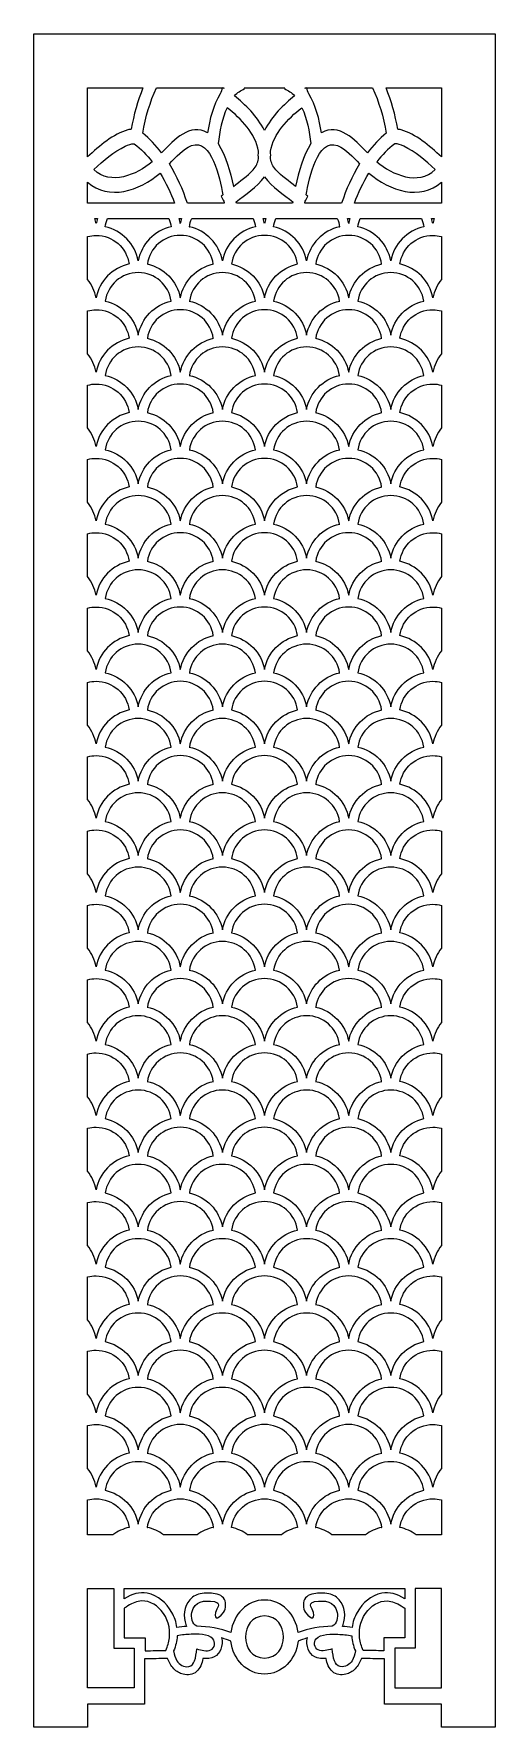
# Model space of a CAD drawing. Header units: centimetres. Extents: x -27 to -22.1, y -9 to 9.
import ezdxf

# ---------------------------------------------------------------- set-up
doc = ezdxf.new("R2010")
doc.units = ezdxf.units.CM
doc.header["$MEASUREMENT"] = 0
doc.layers.add('layer 1', color=7, linetype='Continuous')

msp = doc.modelspace()

# ---------------------------------------------------------------- linework, layer by layer
at = {"layer": 'layer 1', "color": 250}
msp.add_open_spline([(-22.09004, 9.00077), (-23.7264, 9.00077), (-25.36277, 9.00077), (-26.99913, 9.00077), (-26.99913, 9.00077), (-26.99913, 3.53168), (-26.99913, -1.93741), (-26.99913, -7.4065), (-26.99913, -7.4065), (-26.99912, -7.4065), (-26.9991, -7.4065), (-26.99909, -7.4065), (-26.99909, -7.4065), (-26.99909, -7.93741), (-26.99909, -8.46832), (-26.99909, -8.99923), (-26.99909, -8.99923), (-26.80818, -8.99923), (-26.61728, -8.99923), (-26.42637, -8.99923), (-26.42637, -8.99923), (-26.42637, -8.91741), (-26.42637, -8.83559), (-26.42637, -8.75377), (-26.42637, -8.75377), (-26.22443, -8.75377), (-26.02248, -8.75377), (-25.82054, -8.75377), (-25.82054, -8.75377), (-25.82054, -8.59389), (-25.82054, -8.43401), (-25.82054, -8.27413), (-25.82054, -8.27413), (-25.73885, -8.2725), (-25.65715, -8.27087), (-25.57545, -8.26924), (-25.57545, -8.26924), (-25.56094, -8.31061), (-25.54193, -8.34649), (-25.51037, -8.37815), (-25.51037, -8.37815), (-25.47945, -8.40916), (-25.44751, -8.42832), (-25.41, -8.43704), (-25.41, -8.43704), (-25.36034, -8.44859), (-25.3079, -8.44356), (-25.26804, -8.40879), (-25.26804, -8.40879), (-25.22947, -8.37513), (-25.20721, -8.32123), (-25.19922, -8.2698), (-25.19922, -8.2698), (-25.17639, -8.27211), (-25.15698, -8.27157), (-25.13867, -8.26895), (-25.13867, -8.26895), (-25.0473, -8.25588), (-25.00415, -8.19806), (-24.99643, -8.11089), (-24.99643, -8.11089), (-24.99454, -8.08953), (-24.99605, -8.06844), (-25.00283, -8.04987), (-25.00283, -8.04987), (-25.0014, -8.05023), (-24.99997, -8.05059), (-24.99853, -8.05094), (-24.99853, -8.05094), (-24.96629, -8.06209), (-24.93405, -8.07324), (-24.90181, -8.08439), (-24.90181, -8.08439), (-24.88246, -8.28194), (-24.7299, -8.43576), (-24.54456, -8.43576), (-24.54456, -8.43576), (-24.35923, -8.43576), (-24.20667, -8.28194), (-24.18732, -8.08439), (-24.18732, -8.08439), (-24.15508, -8.07324), (-24.12284, -8.06209), (-24.0906, -8.05094), (-24.0906, -8.05094), (-24.08916, -8.05059), (-24.08773, -8.05023), (-24.08629, -8.04987), (-24.08629, -8.04987), (-24.09308, -8.06844), (-24.09459, -8.08953), (-24.0927, -8.11089), (-24.0927, -8.11089), (-24.08498, -8.19806), (-24.04183, -8.25588), (-23.95046, -8.26895), (-23.95046, -8.26895), (-23.93215, -8.27157), (-23.91274, -8.27211), (-23.88991, -8.2698), (-23.88991, -8.2698), (-23.88192, -8.32123), (-23.85966, -8.37513), (-23.82109, -8.40879), (-23.82109, -8.40879), (-23.78123, -8.44356), (-23.72879, -8.44859), (-23.67913, -8.43704), (-23.67913, -8.43704), (-23.64162, -8.42832), (-23.60968, -8.40916), (-23.57877, -8.37815), (-23.57877, -8.37815), (-23.5472, -8.34649), (-23.52819, -8.31061), (-23.51368, -8.26924), (-23.51368, -8.26924), (-23.43198, -8.27087), (-23.35029, -8.2725), (-23.26859, -8.27413), (-23.26859, -8.27413), (-23.26859, -8.43401), (-23.26859, -8.59389), (-23.26859, -8.75377), (-23.26859, -8.75377), (-23.06665, -8.75377), (-22.8647, -8.75377), (-22.66276, -8.75377), (-22.66276, -8.75377), (-22.66276, -8.83559), (-22.66276, -8.91741), (-22.66276, -8.99923), (-22.66276, -8.99923), (-22.47186, -8.99923), (-22.28095, -8.99923), (-22.09004, -8.99923), (-22.09004, -8.99923), (-22.09004, -8.46832), (-22.09004, -7.93741), (-22.09004, -7.4065), (-22.09004, -7.4065), (-22.09004, -1.93741), (-22.09004, 3.53168), (-22.09004, 9.00077)], degree=3, knots=[0, 0, 0, 0, 0.02702703, 0.02702703, 0.02702703, 0.02702703, 0.05405405, 0.05405405, 0.05405405, 0.05405405, 0.08108108, 0.08108108, 0.08108108, 0.08108108, 0.10810811, 0.10810811, 0.10810811, 0.10810811, 0.13513514, 0.13513514, 0.13513514, 0.13513514, 0.16216216, 0.16216216, 0.16216216, 0.16216216, 0.18918919, 0.18918919, 0.18918919, 0.18918919, 0.21621622, 0.21621622, 0.21621622, 0.21621622, 0.24324324, 0.24324324, 0.24324324, 0.24324324, 0.27027027, 0.27027027, 0.27027027, 0.27027027, 0.2972973, 0.2972973, 0.2972973, 0.2972973, 0.32432432, 0.32432432, 0.32432432, 0.32432432, 0.35135135, 0.35135135, 0.35135135, 0.35135135, 0.37837838, 0.37837838, 0.37837838, 0.37837838, 0.40540541, 0.40540541, 0.40540541, 0.40540541, 0.43243243, 0.43243243, 0.43243243, 0.43243243, 0.45945946, 0.45945946, 0.45945946, 0.45945946, 0.48648649, 0.48648649, 0.48648649, 0.48648649, 0.51351351, 0.51351351, 0.51351351, 0.51351351, 0.54054054, 0.54054054, 0.54054054, 0.54054054, 0.56756757, 0.56756757, 0.56756757, 0.56756757, 0.59459459, 0.59459459, 0.59459459, 0.59459459, 0.62162162, 0.62162162, 0.62162162, 0.62162162, 0.64864865, 0.64864865, 0.64864865, 0.64864865, 0.67567568, 0.67567568, 0.67567568, 0.67567568, 0.7027027, 0.7027027, 0.7027027, 0.7027027, 0.72972973, 0.72972973, 0.72972973, 0.72972973, 0.75675676, 0.75675676, 0.75675676, 0.75675676, 0.78378378, 0.78378378, 0.78378378, 0.78378378, 0.81081081, 0.81081081, 0.81081081, 0.81081081, 0.83783784, 0.83783784, 0.83783784, 0.83783784, 0.86486486, 0.86486486, 0.86486486, 0.86486486, 0.89189189, 0.89189189, 0.89189189, 0.89189189, 0.91891892, 0.91891892, 0.91891892, 0.91891892, 0.94594595, 0.94594595, 0.94594595, 0.94594595, 1, 1, 1, 1], dxfattribs=at)
at = {"layer": 'layer 1', "color": 7}
for points, knots in [([(-25.83759, 8.42805), (-26.03386, 8.42805), (-26.23013, 8.42805), (-26.4264, 8.42805), (-26.4264, 8.42805), (-26.4264, 8.18275), (-26.4264, 7.93747), (-26.4264, 7.69218), (-26.4264, 7.69218), (-26.29895, 7.81385), (-26.15431, 7.93581), (-25.99736, 7.98065), (-25.99736, 7.98065), (-25.98572, 7.98302), (-25.97426, 7.98544), (-25.96251, 7.98673), (-25.96251, 7.98673), (-25.93611, 8.14218), (-25.89406, 8.28903), (-25.83759, 8.42805)], [0, 0, 0, 0, 0.16666667, 0.16666667, 0.16666667, 0.16666667, 0.33333333, 0.33333333, 0.33333333, 0.33333333, 0.5, 0.5, 0.5, 0.5, 0.66666667, 0.66666667, 0.66666667, 0.66666667, 1, 1, 1, 1]), ([(-24.99051, 8.42805), (-25.22514, 8.42805), (-25.45975, 8.42805), (-25.69437, 8.42805), (-25.69437, 8.42805), (-25.76246, 8.27795), (-25.81119, 8.1184), (-25.84039, 7.94629), (-25.84039, 7.94629), (-25.76697, 7.88669), (-25.70016, 7.81519), (-25.63945, 7.73662), (-25.63945, 7.73662), (-25.50391, 7.87717), (-25.33787, 8.05792), (-25.15042, 7.94801), (-25.15042, 7.94801), (-25.12921, 8.09173), (-25.08804, 8.24389), (-25.01699, 8.36207), (-25.01699, 8.36207), (-25.00817, 8.38406), (-24.99934, 8.40605), (-24.99051, 8.42805)], [0, 0, 0, 0, 0.14285714, 0.14285714, 0.14285714, 0.14285714, 0.28571429, 0.28571429, 0.28571429, 0.28571429, 0.42857143, 0.42857143, 0.42857143, 0.42857143, 0.57142857, 0.57142857, 0.57142857, 0.57142857, 0.71428571, 0.71428571, 0.71428571, 0.71428571, 1, 1, 1, 1]), ([(-24.97313, 8.42805), (-24.9789, 8.42805), (-24.98466, 8.42805), (-24.99042, 8.42805), (-24.99042, 8.42805), (-24.98658, 8.42553), (-24.98273, 8.42301), (-24.9789, 8.42049), (-24.9789, 8.42049), (-24.97697, 8.42307), (-24.97505, 8.42558), (-24.97313, 8.42805)], [0, 0, 0, 0, 0.25, 0.25, 0.25, 0.25, 0.5, 0.5, 0.5, 0.5, 1, 1, 1, 1]), ([(-24.32914, 8.42805), (-24.47277, 8.42805), (-24.6164, 8.42805), (-24.76002, 8.42805), (-24.76002, 8.42805), (-24.75877, 8.42491), (-24.75751, 8.42177), (-24.75626, 8.41863), (-24.75626, 8.41863), (-24.80032, 8.39411), (-24.83027, 8.38078), (-24.86469, 8.34088), (-24.86469, 8.34088), (-24.75225, 8.25281), (-24.62139, 8.12575), (-24.54459, 7.97244), (-24.54459, 7.97244), (-24.46778, 8.12575), (-24.33691, 8.25281), (-24.22447, 8.34088), (-24.22447, 8.34088), (-24.25891, 8.38078), (-24.28884, 8.39411), (-24.33292, 8.41863), (-24.33292, 8.41863), (-24.33166, 8.42177), (-24.3304, 8.42491), (-24.32914, 8.42805)], [0, 0, 0, 0, 0.125, 0.125, 0.125, 0.125, 0.25, 0.25, 0.25, 0.25, 0.375, 0.375, 0.375, 0.375, 0.5, 0.5, 0.5, 0.5, 0.625, 0.625, 0.625, 0.625, 0.75, 0.75, 0.75, 0.75, 1, 1, 1, 1]), ([(-24.09874, 8.42805), (-24.10451, 8.42805), (-24.11027, 8.42805), (-24.11603, 8.42805), (-24.11603, 8.42805), (-24.11413, 8.42558), (-24.1122, 8.42307), (-24.11027, 8.42049), (-24.11027, 8.42049), (-24.10643, 8.42301), (-24.10259, 8.42553), (-24.09874, 8.42805)], [0, 0, 0, 0, 0.25, 0.25, 0.25, 0.25, 0.5, 0.5, 0.5, 0.5, 1, 1, 1, 1]), ([(-23.39479, 8.42805), (-23.62941, 8.42805), (-23.86404, 8.42805), (-24.09865, 8.42805), (-24.09865, 8.42805), (-24.08982, 8.40605), (-24.08101, 8.38406), (-24.07218, 8.36207), (-24.07218, 8.36207), (-24.00112, 8.24389), (-23.95996, 8.09173), (-23.93875, 7.94801), (-23.93875, 7.94801), (-23.7513, 8.05792), (-23.58526, 7.87717), (-23.44972, 7.73662), (-23.44972, 7.73662), (-23.389, 7.81519), (-23.32221, 7.88669), (-23.24879, 7.94629), (-23.24879, 7.94629), (-23.27799, 8.1184), (-23.3267, 8.27795), (-23.39479, 8.42805)], [0, 0, 0, 0, 0.14285714, 0.14285714, 0.14285714, 0.14285714, 0.28571429, 0.28571429, 0.28571429, 0.28571429, 0.42857143, 0.42857143, 0.42857143, 0.42857143, 0.57142857, 0.57142857, 0.57142857, 0.57142857, 0.71428571, 0.71428571, 0.71428571, 0.71428571, 1, 1, 1, 1]), ([(-22.66276, 8.42805), (-22.85903, 8.42805), (-23.0553, 8.42805), (-23.25158, 8.42805), (-23.25158, 8.42805), (-23.1951, 8.28903), (-23.15306, 8.14218), (-23.12665, 7.98673), (-23.12665, 7.98673), (-23.1149, 7.98544), (-23.10345, 7.98302), (-23.09181, 7.98065), (-23.09181, 7.98065), (-22.93486, 7.93581), (-22.79022, 7.81385), (-22.66276, 7.69218), (-22.66276, 7.69218), (-22.66276, 7.93747), (-22.66276, 8.18275), (-22.66276, 8.42805)], [0, 0, 0, 0, 0.16666667, 0.16666667, 0.16666667, 0.16666667, 0.33333333, 0.33333333, 0.33333333, 0.33333333, 0.5, 0.5, 0.5, 0.5, 0.66666667, 0.66666667, 0.66666667, 0.66666667, 1, 1, 1, 1]), ([(-24.60865, 7.75229), (-24.61076, 7.72593), (-24.61093, 7.69911), (-24.60883, 7.67185), (-24.60883, 7.67185), (-24.61542, 7.6308), (-24.63288, 7.59117), (-24.66512, 7.55502), (-24.66512, 7.55502), (-24.72948, 7.48685), (-24.80437, 7.43411), (-24.87579, 7.37847), (-24.87579, 7.37847), (-24.90775, 7.54018), (-24.95377, 7.70161), (-25.03719, 7.83364), (-25.03719, 7.83364), (-25.02457, 7.96438), (-24.9967, 8.10168), (-24.94268, 8.21606), (-24.94268, 8.21606), (-24.8649, 8.15695), (-24.79319, 8.08832), (-24.72853, 8.00829), (-24.72853, 8.00829), (-24.67498, 7.93711), (-24.6215, 7.84449), (-24.60865, 7.75229)], [0, 0, 0, 0, 0.125, 0.125, 0.125, 0.125, 0.25, 0.25, 0.25, 0.25, 0.375, 0.375, 0.375, 0.375, 0.5, 0.5, 0.5, 0.5, 0.625, 0.625, 0.625, 0.625, 0.75, 0.75, 0.75, 0.75, 1, 1, 1, 1]), ([(-24.48053, 7.75229), (-24.47841, 7.72594), (-24.47825, 7.69911), (-24.48034, 7.67185), (-24.48034, 7.67185), (-24.47376, 7.6308), (-24.45628, 7.59117), (-24.42406, 7.55502), (-24.42406, 7.55502), (-24.3597, 7.48685), (-24.28481, 7.43411), (-24.21338, 7.37847), (-24.21338, 7.37847), (-24.18142, 7.54017), (-24.13541, 7.70161), (-24.05198, 7.83364), (-24.05198, 7.83364), (-24.0646, 7.96438), (-24.09246, 8.10168), (-24.14649, 8.21606), (-24.14649, 8.21606), (-24.22427, 8.15695), (-24.29598, 8.08832), (-24.36064, 8.00829), (-24.36064, 8.00829), (-24.41419, 7.93711), (-24.46766, 7.84449), (-24.48053, 7.75229)], [0, 0, 0, 0, 0.125, 0.125, 0.125, 0.125, 0.25, 0.25, 0.25, 0.25, 0.375, 0.375, 0.375, 0.375, 0.5, 0.5, 0.5, 0.5, 0.625, 0.625, 0.625, 0.625, 0.75, 0.75, 0.75, 0.75, 1, 1, 1, 1]), ([(-25.7402, 7.64028), (-25.79569, 7.71216), (-25.86107, 7.78031), (-25.93043, 7.83081), (-25.93043, 7.83081), (-25.96183, 7.83482), (-25.99723, 7.8195), (-26.02645, 7.80718), (-26.02645, 7.80718), (-26.14713, 7.7495), (-26.25849, 7.65563), (-26.36021, 7.55725), (-26.36021, 7.55725), (-26.18162, 7.38698), (-25.90669, 7.50039), (-25.7402, 7.64028)], [0, 0, 0, 0, 0.2, 0.2, 0.2, 0.2, 0.4, 0.4, 0.4, 0.4, 0.6, 0.6, 0.6, 0.6, 1, 1, 1, 1]), ([(-25.36445, 7.20078), (-25.23391, 7.20078), (-25.10337, 7.20078), (-24.97283, 7.20078), (-24.97283, 7.20078), (-24.97401, 7.20751), (-24.97519, 7.21424), (-24.97637, 7.22098), (-24.97637, 7.22098), (-24.98597, 7.23892), (-24.99557, 7.25686), (-25.00517, 7.2748), (-25.00517, 7.2748), (-24.99953, 7.27937), (-24.99388, 7.28394), (-24.98824, 7.28852), (-24.98824, 7.28852), (-25.02096, 7.47476), (-25.10606, 7.88776), (-25.32253, 7.81385), (-25.32253, 7.81385), (-25.41177, 7.77645), (-25.48532, 7.69188), (-25.55651, 7.61803), (-25.55651, 7.61803), (-25.47382, 7.48593), (-25.41503, 7.34874), (-25.36445, 7.20078)], [0, 0, 0, 0, 0.125, 0.125, 0.125, 0.125, 0.25, 0.25, 0.25, 0.25, 0.375, 0.375, 0.375, 0.375, 0.5, 0.5, 0.5, 0.5, 0.625, 0.625, 0.625, 0.625, 0.75, 0.75, 0.75, 0.75, 1, 1, 1, 1]), ([(-24.11635, 7.20078), (-23.98581, 7.20078), (-23.85525, 7.20078), (-23.72471, 7.20078), (-23.72471, 7.20078), (-23.67414, 7.34874), (-23.61535, 7.48593), (-23.53266, 7.61803), (-23.53266, 7.61803), (-23.60385, 7.69188), (-23.67739, 7.77645), (-23.76663, 7.81385), (-23.76663, 7.81385), (-23.98311, 7.88776), (-24.0682, 7.47476), (-24.10093, 7.28853), (-24.10093, 7.28853), (-24.09528, 7.28395), (-24.08964, 7.27938), (-24.084, 7.2748), (-24.084, 7.2748), (-24.0936, 7.25686), (-24.1032, 7.23892), (-24.11279, 7.22098), (-24.11279, 7.22098), (-24.11398, 7.21424), (-24.11517, 7.20751), (-24.11635, 7.20078)], [0, 0, 0, 0, 0.125, 0.125, 0.125, 0.125, 0.25, 0.25, 0.25, 0.25, 0.375, 0.375, 0.375, 0.375, 0.5, 0.5, 0.5, 0.5, 0.625, 0.625, 0.625, 0.625, 0.75, 0.75, 0.75, 0.75, 1, 1, 1, 1]), ([(-23.34898, 7.64028), (-23.29348, 7.71216), (-23.2281, 7.78031), (-23.15874, 7.83081), (-23.15874, 7.83081), (-23.12734, 7.83482), (-23.09194, 7.8195), (-23.06272, 7.80718), (-23.06272, 7.80718), (-22.94204, 7.7495), (-22.83068, 7.65563), (-22.72896, 7.55725), (-22.72896, 7.55725), (-22.90755, 7.38698), (-23.18248, 7.50039), (-23.34898, 7.64028)], [0, 0, 0, 0, 0.2, 0.2, 0.2, 0.2, 0.4, 0.4, 0.4, 0.4, 0.6, 0.6, 0.6, 0.6, 1, 1, 1, 1]), ([(-26.4264, 7.42384), (-26.4264, 7.34948), (-26.4264, 7.27513), (-26.4264, 7.20078), (-26.4264, 7.20078), (-26.11829, 7.20078), (-25.81018, 7.20078), (-25.50207, 7.20078), (-25.50207, 7.20078), (-25.54353, 7.31326), (-25.59201, 7.41906), (-25.65612, 7.52146), (-25.65612, 7.52146), (-25.87857, 7.3279), (-26.20091, 7.22761), (-26.4264, 7.42384)], [0, 0, 0, 0, 0.2, 0.2, 0.2, 0.2, 0.4, 0.4, 0.4, 0.4, 0.6, 0.6, 0.6, 0.6, 1, 1, 1, 1]), ([(-24.84363, 7.20078), (-24.64427, 7.20078), (-24.4449, 7.20078), (-24.24554, 7.20078), (-24.24554, 7.20078), (-24.24466, 7.20578), (-24.24378, 7.21078), (-24.2429, 7.21579), (-24.2429, 7.21579), (-24.33663, 7.28996), (-24.46673, 7.36829), (-24.54459, 7.48247), (-24.54459, 7.48247), (-24.62243, 7.36829), (-24.75255, 7.28996), (-24.84626, 7.21579), (-24.84626, 7.21579), (-24.84539, 7.21078), (-24.84451, 7.20578), (-24.84363, 7.20078)], [0, 0, 0, 0, 0.16666667, 0.16666667, 0.16666667, 0.16666667, 0.33333333, 0.33333333, 0.33333333, 0.33333333, 0.5, 0.5, 0.5, 0.5, 0.66666667, 0.66666667, 0.66666667, 0.66666667, 1, 1, 1, 1]), ([(-23.58709, 7.20078), (-23.27899, 7.20078), (-22.97088, 7.20078), (-22.66276, 7.20078), (-22.66276, 7.20078), (-22.66276, 7.27513), (-22.66276, 7.34948), (-22.66276, 7.42384), (-22.66276, 7.42384), (-22.88826, 7.22761), (-23.2106, 7.3279), (-23.43305, 7.52146), (-23.43305, 7.52146), (-23.49716, 7.41906), (-23.54564, 7.31326), (-23.58709, 7.20078)], [0, 0, 0, 0, 0.2, 0.2, 0.2, 0.2, 0.4, 0.4, 0.4, 0.4, 0.6, 0.6, 0.6, 0.6, 1, 1, 1, 1]), ([(-26.32263, 7.03713), (-26.33168, 7.03713), (-26.34073, 7.03713), (-26.34978, 7.03713), (-26.34978, 7.03713), (-26.34421, 7.01963), (-26.33965, 7.00167), (-26.3362, 6.98332), (-26.3362, 6.98332), (-26.33276, 7.00167), (-26.32819, 7.01963), (-26.32263, 7.03713)], [0, 0, 0, 0, 0.25, 0.25, 0.25, 0.25, 0.5, 0.5, 0.5, 0.5, 1, 1, 1, 1]), ([(-25.56187, 7.03713), (-25.77949, 7.03713), (-25.99711, 7.03713), (-26.21472, 7.03713), (-26.21472, 7.03713), (-26.22645, 7.00951), (-26.23479, 6.9801), (-26.23918, 6.94943), (-26.23918, 6.94943), (-26.23957, 6.94943), (-26.23996, 6.94943), (-26.24035, 6.94943), (-26.24035, 6.94943), (-26.06184, 6.9112), (-25.92209, 6.76841), (-25.88829, 6.5883), (-25.88829, 6.5883), (-25.8545, 6.76841), (-25.71475, 6.9112), (-25.53625, 6.94943), (-25.53625, 6.94943), (-25.53664, 6.94943), (-25.53703, 6.94943), (-25.53741, 6.94943), (-25.53741, 6.94943), (-25.5418, 6.9801), (-25.55014, 7.00951), (-25.56187, 7.03713)], [0, 0, 0, 0, 0.125, 0.125, 0.125, 0.125, 0.25, 0.25, 0.25, 0.25, 0.375, 0.375, 0.375, 0.375, 0.5, 0.5, 0.5, 0.5, 0.625, 0.625, 0.625, 0.625, 0.75, 0.75, 0.75, 0.75, 1, 1, 1, 1]), ([(-25.42681, 7.03713), (-25.43586, 7.03713), (-25.44491, 7.03713), (-25.45396, 7.03713), (-25.45396, 7.03713), (-25.44839, 7.01963), (-25.44383, 7.00167), (-25.44039, 6.98332), (-25.44039, 6.98332), (-25.43695, 7.00167), (-25.43238, 7.01963), (-25.42681, 7.03713)], [0, 0, 0, 0, 0.25, 0.25, 0.25, 0.25, 0.5, 0.5, 0.5, 0.5, 1, 1, 1, 1]), ([(-24.66605, 7.03713), (-24.88367, 7.03713), (-25.10129, 7.03713), (-25.31891, 7.03713), (-25.31891, 7.03713), (-25.33063, 7.00951), (-25.33897, 6.9801), (-25.34336, 6.94943), (-25.34336, 6.94943), (-25.34375, 6.94943), (-25.34414, 6.94943), (-25.34453, 6.94943), (-25.34453, 6.94943), (-25.16602, 6.9112), (-25.02627, 6.76841), (-24.99248, 6.5883), (-24.99248, 6.5883), (-24.95868, 6.76841), (-24.81893, 6.9112), (-24.64043, 6.94943), (-24.64043, 6.94943), (-24.64082, 6.94943), (-24.64121, 6.94943), (-24.6416, 6.94943), (-24.6416, 6.94943), (-24.64599, 6.9801), (-24.65433, 7.00951), (-24.66605, 7.03713)], [0, 0, 0, 0, 0.125, 0.125, 0.125, 0.125, 0.25, 0.25, 0.25, 0.25, 0.375, 0.375, 0.375, 0.375, 0.5, 0.5, 0.5, 0.5, 0.625, 0.625, 0.625, 0.625, 0.75, 0.75, 0.75, 0.75, 1, 1, 1, 1]), ([(-24.53099, 7.03713), (-24.54004, 7.03713), (-24.5491, 7.03713), (-24.55815, 7.03713), (-24.55815, 7.03713), (-24.55257, 7.01963), (-24.54801, 7.00167), (-24.54457, 6.98332), (-24.54457, 6.98332), (-24.54113, 7.00167), (-24.53657, 7.01963), (-24.53099, 7.03713)], [0, 0, 0, 0, 0.25, 0.25, 0.25, 0.25, 0.5, 0.5, 0.5, 0.5, 1, 1, 1, 1]), ([(-23.77024, 7.03713), (-23.98785, 7.03713), (-24.20547, 7.03713), (-24.4231, 7.03713), (-24.4231, 7.03713), (-24.43482, 7.00951), (-24.44316, 6.9801), (-24.44755, 6.94943), (-24.44755, 6.94943), (-24.44794, 6.94943), (-24.44832, 6.94943), (-24.44871, 6.94943), (-24.44871, 6.94943), (-24.27021, 6.9112), (-24.13046, 6.76841), (-24.09666, 6.5883), (-24.09666, 6.5883), (-24.06286, 6.76841), (-23.92311, 6.9112), (-23.74461, 6.94943), (-23.74461, 6.94943), (-23.745, 6.94943), (-23.74539, 6.94943), (-23.74579, 6.94943), (-23.74579, 6.94943), (-23.75018, 6.9801), (-23.75851, 7.00951), (-23.77024, 7.03713)], [0, 0, 0, 0, 0.125, 0.125, 0.125, 0.125, 0.25, 0.25, 0.25, 0.25, 0.375, 0.375, 0.375, 0.375, 0.5, 0.5, 0.5, 0.5, 0.625, 0.625, 0.625, 0.625, 0.75, 0.75, 0.75, 0.75, 1, 1, 1, 1]), ([(-23.63517, 7.03713), (-23.64422, 7.03713), (-23.65328, 7.03713), (-23.66233, 7.03713), (-23.66233, 7.03713), (-23.65676, 7.01963), (-23.6522, 7.00167), (-23.64876, 6.98332), (-23.64876, 6.98332), (-23.64531, 7.00167), (-23.64075, 7.01963), (-23.63517, 7.03713)], [0, 0, 0, 0, 0.25, 0.25, 0.25, 0.25, 0.5, 0.5, 0.5, 0.5, 1, 1, 1, 1]), ([(-22.87442, 7.03713), (-23.09203, 7.03713), (-23.30966, 7.03713), (-23.52728, 7.03713), (-23.52728, 7.03713), (-23.539, 7.00951), (-23.54734, 6.9801), (-23.55174, 6.94943), (-23.55174, 6.94943), (-23.55212, 6.94943), (-23.55251, 6.94943), (-23.55289, 6.94943), (-23.55289, 6.94943), (-23.37439, 6.9112), (-23.23464, 6.76841), (-23.20085, 6.5883), (-23.20085, 6.5883), (-23.16705, 6.76841), (-23.0273, 6.9112), (-22.8488, 6.94943), (-22.8488, 6.94943), (-22.84918, 6.94943), (-22.84957, 6.94943), (-22.84996, 6.94943), (-22.84996, 6.94943), (-22.85436, 6.9801), (-22.86269, 7.00951), (-22.87442, 7.03713)], [0, 0, 0, 0, 0.125, 0.125, 0.125, 0.125, 0.25, 0.25, 0.25, 0.25, 0.375, 0.375, 0.375, 0.375, 0.5, 0.5, 0.5, 0.5, 0.625, 0.625, 0.625, 0.625, 0.75, 0.75, 0.75, 0.75, 1, 1, 1, 1]), ([(-22.73936, 7.03713), (-22.74841, 7.03713), (-22.75747, 7.03713), (-22.76652, 7.03713), (-22.76652, 7.03713), (-22.76094, 7.01963), (-22.75638, 7.00167), (-22.75294, 6.98332), (-22.75294, 6.98332), (-22.74949, 7.00167), (-22.74493, 7.01963), (-22.73936, 7.03713)], [0, 0, 0, 0, 0.25, 0.25, 0.25, 0.25, 0.5, 0.5, 0.5, 0.5, 1, 1, 1, 1]), ([(-26.4264, 6.84668), (-26.4264, 6.69483), (-26.4264, 6.54299), (-26.4264, 6.39114), (-26.4264, 6.39114), (-26.38165, 6.33451), (-26.35004, 6.26703), (-26.3362, 6.19328), (-26.3362, 6.19328), (-26.30241, 6.3734), (-26.16265, 6.51618), (-25.98414, 6.55441), (-25.98414, 6.55441), (-25.98454, 6.55441), (-25.98493, 6.55441), (-25.98532, 6.55441), (-25.98532, 6.55441), (-26.0099, 6.72618), (-26.15765, 6.85828), (-26.3362, 6.85828), (-26.3362, 6.85828), (-26.36738, 6.85828), (-26.3976, 6.85423), (-26.4264, 6.84668)], [0, 0, 0, 0, 0.14285714, 0.14285714, 0.14285714, 0.14285714, 0.28571429, 0.28571429, 0.28571429, 0.28571429, 0.42857143, 0.42857143, 0.42857143, 0.42857143, 0.57142857, 0.57142857, 0.57142857, 0.57142857, 0.71428571, 0.71428571, 0.71428571, 0.71428571, 1, 1, 1, 1]), ([(-25.79243, 6.55441), (-25.79204, 6.55441), (-25.79166, 6.55441), (-25.79127, 6.55441), (-25.79127, 6.55441), (-25.76668, 6.72618), (-25.61895, 6.85828), (-25.44039, 6.85828), (-25.44039, 6.85828), (-25.26183, 6.85828), (-25.11409, 6.72618), (-25.0895, 6.55441), (-25.0895, 6.55441), (-25.08911, 6.55441), (-25.08872, 6.55441), (-25.08833, 6.55441), (-25.08833, 6.55441), (-25.26684, 6.51618), (-25.40659, 6.3734), (-25.44038, 6.19328), (-25.44038, 6.19328), (-25.47418, 6.3734), (-25.61393, 6.51618), (-25.79243, 6.55441)], [0, 0, 0, 0, 0.14285714, 0.14285714, 0.14285714, 0.14285714, 0.28571429, 0.28571429, 0.28571429, 0.28571429, 0.42857143, 0.42857143, 0.42857143, 0.42857143, 0.57142857, 0.57142857, 0.57142857, 0.57142857, 0.71428571, 0.71428571, 0.71428571, 0.71428571, 1, 1, 1, 1]), ([(-24.89661, 6.55441), (-24.89623, 6.55441), (-24.89584, 6.55441), (-24.89546, 6.55441), (-24.89546, 6.55441), (-24.87087, 6.72618), (-24.72313, 6.85828), (-24.54457, 6.85828), (-24.54457, 6.85828), (-24.36601, 6.85828), (-24.21828, 6.72618), (-24.19368, 6.55441), (-24.19368, 6.55441), (-24.19329, 6.55441), (-24.19291, 6.55441), (-24.19252, 6.55441), (-24.19252, 6.55441), (-24.37102, 6.51618), (-24.51078, 6.3734), (-24.54457, 6.19328), (-24.54457, 6.19328), (-24.57836, 6.3734), (-24.71811, 6.51618), (-24.89661, 6.55441)], [0, 0, 0, 0, 0.14285714, 0.14285714, 0.14285714, 0.14285714, 0.28571429, 0.28571429, 0.28571429, 0.28571429, 0.42857143, 0.42857143, 0.42857143, 0.42857143, 0.57142857, 0.57142857, 0.57142857, 0.57142857, 0.71428571, 0.71428571, 0.71428571, 0.71428571, 1, 1, 1, 1]), ([(-24.0008, 6.55441), (-24.00041, 6.55441), (-24.00003, 6.55441), (-23.99963, 6.55441), (-23.99963, 6.55441), (-23.97505, 6.72618), (-23.82732, 6.85828), (-23.64876, 6.85828), (-23.64876, 6.85828), (-23.4702, 6.85828), (-23.32245, 6.72618), (-23.29787, 6.55441), (-23.29787, 6.55441), (-23.29748, 6.55441), (-23.2971, 6.55441), (-23.29671, 6.55441), (-23.29671, 6.55441), (-23.47521, 6.51618), (-23.61496, 6.3734), (-23.64875, 6.19328), (-23.64875, 6.19328), (-23.68254, 6.3734), (-23.8223, 6.51618), (-24.0008, 6.55441)], [0, 0, 0, 0, 0.14285714, 0.14285714, 0.14285714, 0.14285714, 0.28571429, 0.28571429, 0.28571429, 0.28571429, 0.42857143, 0.42857143, 0.42857143, 0.42857143, 0.57142857, 0.57142857, 0.57142857, 0.57142857, 0.71428571, 0.71428571, 0.71428571, 0.71428571, 1, 1, 1, 1]), ([(-22.66276, 6.39109), (-22.66276, 6.54296), (-22.66276, 6.69482), (-22.66276, 6.84669), (-22.66276, 6.84669), (-22.69156, 6.85424), (-22.72178, 6.85828), (-22.75294, 6.85828), (-22.75294, 6.85828), (-22.93149, 6.85828), (-23.07924, 6.72618), (-23.10382, 6.55441), (-23.10382, 6.55441), (-23.10421, 6.55441), (-23.1046, 6.55441), (-23.10499, 6.55441), (-23.10499, 6.55441), (-22.92648, 6.51618), (-22.78673, 6.3734), (-22.75294, 6.19328), (-22.75294, 6.19328), (-22.7391, 6.26701), (-22.7075, 6.33448), (-22.66276, 6.39109)], [0, 0, 0, 0, 0.14285714, 0.14285714, 0.14285714, 0.14285714, 0.28571429, 0.28571429, 0.28571429, 0.28571429, 0.42857143, 0.42857143, 0.42857143, 0.42857143, 0.57142857, 0.57142857, 0.57142857, 0.57142857, 0.71428571, 0.71428571, 0.71428571, 0.71428571, 1, 1, 1, 1]), ([(-26.24037, 6.15939), (-26.23997, 6.15939), (-26.23957, 6.15939), (-26.23918, 6.15939), (-26.23918, 6.15939), (-26.21459, 6.33116), (-26.06685, 6.46326), (-25.88829, 6.46326), (-25.88829, 6.46326), (-25.70974, 6.46326), (-25.562, 6.33116), (-25.53741, 6.15939), (-25.53741, 6.15939), (-25.53703, 6.15939), (-25.53665, 6.15939), (-25.53627, 6.15939), (-25.53627, 6.15939), (-25.71477, 6.12116), (-25.85453, 5.97838), (-25.88832, 5.79826), (-25.88832, 5.79826), (-25.92212, 5.97838), (-26.06186, 6.12116), (-26.24037, 6.15939)], [0, 0, 0, 0, 0.14285714, 0.14285714, 0.14285714, 0.14285714, 0.28571429, 0.28571429, 0.28571429, 0.28571429, 0.42857143, 0.42857143, 0.42857143, 0.42857143, 0.57142857, 0.57142857, 0.57142857, 0.57142857, 0.71428571, 0.71428571, 0.71428571, 0.71428571, 1, 1, 1, 1]), ([(-25.34456, 6.15939), (-25.34416, 6.15939), (-25.34376, 6.15939), (-25.34336, 6.15939), (-25.34336, 6.15939), (-25.31878, 6.33116), (-25.17103, 6.46326), (-24.99248, 6.46326), (-24.99248, 6.46326), (-24.81392, 6.46326), (-24.66617, 6.33116), (-24.64159, 6.15939), (-24.64159, 6.15939), (-24.64122, 6.15939), (-24.64083, 6.15939), (-24.64046, 6.15939), (-24.64046, 6.15939), (-24.81896, 6.12116), (-24.95871, 5.97838), (-24.99251, 5.79826), (-24.99251, 5.79826), (-25.0263, 5.97838), (-25.16605, 6.12116), (-25.34456, 6.15939)], [0, 0, 0, 0, 0.14285714, 0.14285714, 0.14285714, 0.14285714, 0.28571429, 0.28571429, 0.28571429, 0.28571429, 0.42857143, 0.42857143, 0.42857143, 0.42857143, 0.57142857, 0.57142857, 0.57142857, 0.57142857, 0.71428571, 0.71428571, 0.71428571, 0.71428571, 1, 1, 1, 1]), ([(-24.44874, 6.15939), (-24.44834, 6.15939), (-24.44795, 6.15939), (-24.44755, 6.15939), (-24.44755, 6.15939), (-24.42296, 6.33116), (-24.27521, 6.46326), (-24.09666, 6.46326), (-24.09666, 6.46326), (-23.9181, 6.46326), (-23.77036, 6.33116), (-23.74578, 6.15939), (-23.74578, 6.15939), (-23.7454, 6.15939), (-23.74502, 6.15939), (-23.74464, 6.15939), (-23.74464, 6.15939), (-23.92315, 6.12116), (-24.0629, 5.97838), (-24.09669, 5.79826), (-24.09669, 5.79826), (-24.13048, 5.97838), (-24.27024, 6.12116), (-24.44874, 6.15939)], [0, 0, 0, 0, 0.14285714, 0.14285714, 0.14285714, 0.14285714, 0.28571429, 0.28571429, 0.28571429, 0.28571429, 0.42857143, 0.42857143, 0.42857143, 0.42857143, 0.57142857, 0.57142857, 0.57142857, 0.57142857, 0.71428571, 0.71428571, 0.71428571, 0.71428571, 1, 1, 1, 1]), ([(-23.55293, 6.15939), (-23.55253, 6.15939), (-23.55213, 6.15939), (-23.55173, 6.15939), (-23.55173, 6.15939), (-23.52714, 6.33116), (-23.37941, 6.46326), (-23.20085, 6.46326), (-23.20085, 6.46326), (-23.02229, 6.46326), (-22.87455, 6.33116), (-22.84996, 6.15939), (-22.84996, 6.15939), (-22.84958, 6.15939), (-22.84921, 6.15939), (-22.84882, 6.15939), (-22.84882, 6.15939), (-23.02733, 6.12116), (-23.16707, 5.97838), (-23.20088, 5.79826), (-23.20088, 5.79826), (-23.23467, 5.97838), (-23.37442, 6.12116), (-23.55293, 6.15939)], [0, 0, 0, 0, 0.14285714, 0.14285714, 0.14285714, 0.14285714, 0.28571429, 0.28571429, 0.28571429, 0.28571429, 0.42857143, 0.42857143, 0.42857143, 0.42857143, 0.57142857, 0.57142857, 0.57142857, 0.57142857, 0.71428571, 0.71428571, 0.71428571, 0.71428571, 1, 1, 1, 1]), ([(-26.4264, 6.05665), (-26.4264, 5.90479), (-26.4264, 5.75292), (-26.4264, 5.60106), (-26.4264, 5.60106), (-26.38166, 5.54446), (-26.35006, 5.47698), (-26.33623, 5.40324), (-26.33623, 5.40324), (-26.30244, 5.58336), (-26.16268, 5.72614), (-25.98418, 5.76437), (-25.98418, 5.76437), (-25.98457, 5.76437), (-25.98496, 5.76437), (-25.98535, 5.76437), (-25.98535, 5.76437), (-26.00993, 5.93614), (-26.15767, 6.06824), (-26.33623, 6.06824), (-26.33623, 6.06824), (-26.36739, 6.06824), (-26.39761, 6.0642), (-26.4264, 6.05665)], [0, 0, 0, 0, 0.14285714, 0.14285714, 0.14285714, 0.14285714, 0.28571429, 0.28571429, 0.28571429, 0.28571429, 0.42857143, 0.42857143, 0.42857143, 0.42857143, 0.57142857, 0.57142857, 0.57142857, 0.57142857, 0.71428571, 0.71428571, 0.71428571, 0.71428571, 1, 1, 1, 1]), ([(-25.79246, 5.76437), (-25.79208, 5.76437), (-25.79168, 5.76437), (-25.7913, 5.76437), (-25.7913, 5.76437), (-25.76672, 5.93614), (-25.61897, 6.06824), (-25.44042, 6.06824), (-25.44042, 6.06824), (-25.26186, 6.06824), (-25.11411, 5.93614), (-25.08953, 5.76437), (-25.08953, 5.76437), (-25.08914, 5.76437), (-25.08876, 5.76437), (-25.08837, 5.76437), (-25.08837, 5.76437), (-25.26687, 5.72614), (-25.40662, 5.58336), (-25.44041, 5.40324), (-25.44041, 5.40324), (-25.4742, 5.58336), (-25.61396, 5.72614), (-25.79246, 5.76437)], [0, 0, 0, 0, 0.14285714, 0.14285714, 0.14285714, 0.14285714, 0.28571429, 0.28571429, 0.28571429, 0.28571429, 0.42857143, 0.42857143, 0.42857143, 0.42857143, 0.57142857, 0.57142857, 0.57142857, 0.57142857, 0.71428571, 0.71428571, 0.71428571, 0.71428571, 1, 1, 1, 1]), ([(-24.89665, 5.76437), (-24.89625, 5.76437), (-24.89587, 5.76437), (-24.89548, 5.76437), (-24.89548, 5.76437), (-24.8709, 5.93614), (-24.72316, 6.06824), (-24.5446, 6.06824), (-24.5446, 6.06824), (-24.36604, 6.06824), (-24.2183, 5.93614), (-24.19372, 5.76437), (-24.19372, 5.76437), (-24.19333, 5.76437), (-24.19294, 5.76437), (-24.19254, 5.76437), (-24.19254, 5.76437), (-24.37105, 5.72614), (-24.5108, 5.58336), (-24.54459, 5.40324), (-24.54459, 5.40324), (-24.57839, 5.58336), (-24.71815, 5.72614), (-24.89665, 5.76437)], [0, 0, 0, 0, 0.14285714, 0.14285714, 0.14285714, 0.14285714, 0.28571429, 0.28571429, 0.28571429, 0.28571429, 0.42857143, 0.42857143, 0.42857143, 0.42857143, 0.57142857, 0.57142857, 0.57142857, 0.57142857, 0.71428571, 0.71428571, 0.71428571, 0.71428571, 1, 1, 1, 1]), ([(-24.00082, 5.76437), (-24.00044, 5.76437), (-24.00005, 5.76437), (-23.99967, 5.76437), (-23.99967, 5.76437), (-23.97508, 5.93614), (-23.82734, 6.06824), (-23.64878, 6.06824), (-23.64878, 6.06824), (-23.47023, 6.06824), (-23.32248, 5.93614), (-23.2979, 5.76437), (-23.2979, 5.76437), (-23.2975, 5.76437), (-23.29712, 5.76437), (-23.29673, 5.76437), (-23.29673, 5.76437), (-23.47523, 5.72614), (-23.61499, 5.58336), (-23.64878, 5.40324), (-23.64878, 5.40324), (-23.68258, 5.58336), (-23.82232, 5.72614), (-24.00082, 5.76437)], [0, 0, 0, 0, 0.14285714, 0.14285714, 0.14285714, 0.14285714, 0.28571429, 0.28571429, 0.28571429, 0.28571429, 0.42857143, 0.42857143, 0.42857143, 0.42857143, 0.57142857, 0.57142857, 0.57142857, 0.57142857, 0.71428571, 0.71428571, 0.71428571, 0.71428571, 1, 1, 1, 1]), ([(-22.66276, 5.60109), (-22.66276, 5.75294), (-22.66276, 5.90479), (-22.66276, 6.05664), (-22.66276, 6.05664), (-22.69157, 6.0642), (-22.7218, 6.06824), (-22.75297, 6.06824), (-22.75297, 6.06824), (-22.93153, 6.06824), (-23.07926, 5.93614), (-23.10385, 5.76437), (-23.10385, 5.76437), (-23.10424, 5.76437), (-23.10462, 5.76437), (-23.10501, 5.76437), (-23.10501, 5.76437), (-22.92651, 5.72614), (-22.78676, 5.58336), (-22.75297, 5.40324), (-22.75297, 5.40324), (-22.73913, 5.47699), (-22.70752, 5.54447), (-22.66276, 5.60109)], [0, 0, 0, 0, 0.14285714, 0.14285714, 0.14285714, 0.14285714, 0.28571429, 0.28571429, 0.28571429, 0.28571429, 0.42857143, 0.42857143, 0.42857143, 0.42857143, 0.57142857, 0.57142857, 0.57142857, 0.57142857, 0.71428571, 0.71428571, 0.71428571, 0.71428571, 1, 1, 1, 1]), ([(-26.24036, 5.36936), (-26.23998, 5.36936), (-26.23959, 5.36936), (-26.23921, 5.36936), (-26.23921, 5.36936), (-26.21462, 5.54113), (-26.06688, 5.67322), (-25.88832, 5.67322), (-25.88832, 5.67322), (-25.70976, 5.67322), (-25.56203, 5.54113), (-25.53744, 5.36936), (-25.53744, 5.36936), (-25.53705, 5.36936), (-25.53665, 5.36936), (-25.53626, 5.36936), (-25.53626, 5.36936), (-25.71477, 5.33112), (-25.85452, 5.18834), (-25.88831, 5.00822), (-25.88831, 5.00822), (-25.92212, 5.18834), (-26.06186, 5.33112), (-26.24036, 5.36936)], [0, 0, 0, 0, 0.14285714, 0.14285714, 0.14285714, 0.14285714, 0.28571429, 0.28571429, 0.28571429, 0.28571429, 0.42857143, 0.42857143, 0.42857143, 0.42857143, 0.57142857, 0.57142857, 0.57142857, 0.57142857, 0.71428571, 0.71428571, 0.71428571, 0.71428571, 1, 1, 1, 1]), ([(-25.34455, 5.36936), (-25.34417, 5.36936), (-25.34378, 5.36936), (-25.34339, 5.36936), (-25.34339, 5.36936), (-25.3188, 5.54113), (-25.17106, 5.67322), (-24.99251, 5.67322), (-24.99251, 5.67322), (-24.81395, 5.67322), (-24.66621, 5.54113), (-24.64162, 5.36936), (-24.64162, 5.36936), (-24.64123, 5.36936), (-24.64084, 5.36936), (-24.64045, 5.36936), (-24.64045, 5.36936), (-24.81895, 5.33112), (-24.95871, 5.18834), (-24.9925, 5.00822), (-24.9925, 5.00822), (-25.02629, 5.18834), (-25.16604, 5.33112), (-25.34455, 5.36936)], [0, 0, 0, 0, 0.14285714, 0.14285714, 0.14285714, 0.14285714, 0.28571429, 0.28571429, 0.28571429, 0.28571429, 0.42857143, 0.42857143, 0.42857143, 0.42857143, 0.57142857, 0.57142857, 0.57142857, 0.57142857, 0.71428571, 0.71428571, 0.71428571, 0.71428571, 1, 1, 1, 1]), ([(-24.44874, 5.36936), (-24.44835, 5.36936), (-24.44797, 5.36936), (-24.44757, 5.36936), (-24.44757, 5.36936), (-24.42299, 5.54113), (-24.27525, 5.67322), (-24.09669, 5.67322), (-24.09669, 5.67322), (-23.91813, 5.67322), (-23.77039, 5.54113), (-23.74581, 5.36936), (-23.74581, 5.36936), (-23.74542, 5.36936), (-23.74503, 5.36936), (-23.74464, 5.36936), (-23.74464, 5.36936), (-23.92314, 5.33112), (-24.06289, 5.18834), (-24.09669, 5.00822), (-24.09669, 5.00822), (-24.13048, 5.18834), (-24.27023, 5.33112), (-24.44874, 5.36936)], [0, 0, 0, 0, 0.14285714, 0.14285714, 0.14285714, 0.14285714, 0.28571429, 0.28571429, 0.28571429, 0.28571429, 0.42857143, 0.42857143, 0.42857143, 0.42857143, 0.57142857, 0.57142857, 0.57142857, 0.57142857, 0.71428571, 0.71428571, 0.71428571, 0.71428571, 1, 1, 1, 1]), ([(-23.55292, 5.36936), (-23.55254, 5.36936), (-23.55214, 5.36936), (-23.55176, 5.36936), (-23.55176, 5.36936), (-23.52718, 5.54113), (-23.37943, 5.67322), (-23.20088, 5.67322), (-23.20088, 5.67322), (-23.02232, 5.67322), (-22.87457, 5.54113), (-22.84999, 5.36936), (-22.84999, 5.36936), (-22.8496, 5.36936), (-22.84921, 5.36936), (-22.84882, 5.36936), (-22.84882, 5.36936), (-23.02733, 5.33112), (-23.16707, 5.18834), (-23.20087, 5.00822), (-23.20087, 5.00822), (-23.23466, 5.18834), (-23.37442, 5.33112), (-23.55292, 5.36936)], [0, 0, 0, 0, 0.14285714, 0.14285714, 0.14285714, 0.14285714, 0.28571429, 0.28571429, 0.28571429, 0.28571429, 0.42857143, 0.42857143, 0.42857143, 0.42857143, 0.57142857, 0.57142857, 0.57142857, 0.57142857, 0.71428571, 0.71428571, 0.71428571, 0.71428571, 1, 1, 1, 1]), ([(-26.4264, 5.26661), (-26.4264, 5.11475), (-26.4264, 4.96289), (-26.4264, 4.81104), (-26.4264, 4.81104), (-26.38166, 4.75443), (-26.35006, 4.68695), (-26.33622, 4.6132), (-26.33622, 4.6132), (-26.30243, 4.79333), (-26.16268, 4.9361), (-25.98417, 4.97434), (-25.98417, 4.97434), (-25.98456, 4.97434), (-25.98495, 4.97434), (-25.98534, 4.97434), (-25.98534, 4.97434), (-26.00993, 5.14611), (-26.15767, 5.2782), (-26.33623, 5.2782), (-26.33623, 5.2782), (-26.36739, 5.2782), (-26.39761, 5.27417), (-26.4264, 5.26661)], [0, 0, 0, 0, 0.14285714, 0.14285714, 0.14285714, 0.14285714, 0.28571429, 0.28571429, 0.28571429, 0.28571429, 0.42857143, 0.42857143, 0.42857143, 0.42857143, 0.57142857, 0.57142857, 0.57142857, 0.57142857, 0.71428571, 0.71428571, 0.71428571, 0.71428571, 1, 1, 1, 1]), ([(-25.79246, 4.97434), (-25.79207, 4.97434), (-25.79168, 4.97434), (-25.79129, 4.97434), (-25.79129, 4.97434), (-25.76671, 5.14611), (-25.61897, 5.2782), (-25.44041, 5.2782), (-25.44041, 5.2782), (-25.26186, 5.2782), (-25.11411, 5.14611), (-25.08953, 4.97434), (-25.08953, 4.97434), (-25.08914, 4.97434), (-25.08875, 4.97434), (-25.08836, 4.97434), (-25.08836, 4.97434), (-25.26686, 4.9361), (-25.40661, 4.79333), (-25.44041, 4.6132), (-25.44041, 4.6132), (-25.4742, 4.79333), (-25.61396, 4.9361), (-25.79246, 4.97434)], [0, 0, 0, 0, 0.14285714, 0.14285714, 0.14285714, 0.14285714, 0.28571429, 0.28571429, 0.28571429, 0.28571429, 0.42857143, 0.42857143, 0.42857143, 0.42857143, 0.57142857, 0.57142857, 0.57142857, 0.57142857, 0.71428571, 0.71428571, 0.71428571, 0.71428571, 1, 1, 1, 1]), ([(-24.89664, 4.97434), (-24.89625, 4.97434), (-24.89586, 4.97434), (-24.89548, 4.97434), (-24.89548, 4.97434), (-24.8709, 5.14611), (-24.72315, 5.2782), (-24.54459, 5.2782), (-24.54459, 5.2782), (-24.36604, 5.2782), (-24.21829, 5.14611), (-24.19371, 4.97434), (-24.19371, 4.97434), (-24.19332, 4.97434), (-24.19294, 4.97434), (-24.19254, 4.97434), (-24.19254, 4.97434), (-24.37104, 4.9361), (-24.5108, 4.79333), (-24.54459, 4.6132), (-24.54459, 4.6132), (-24.57839, 4.79333), (-24.71814, 4.9361), (-24.89664, 4.97434)], [0, 0, 0, 0, 0.14285714, 0.14285714, 0.14285714, 0.14285714, 0.28571429, 0.28571429, 0.28571429, 0.28571429, 0.42857143, 0.42857143, 0.42857143, 0.42857143, 0.57142857, 0.57142857, 0.57142857, 0.57142857, 0.71428571, 0.71428571, 0.71428571, 0.71428571, 1, 1, 1, 1]), ([(-24.00082, 4.97434), (-24.00043, 4.97434), (-24.00005, 4.97434), (-23.99966, 4.97434), (-23.99966, 4.97434), (-23.97508, 5.14611), (-23.82734, 5.2782), (-23.64878, 5.2782), (-23.64878, 5.2782), (-23.47022, 5.2782), (-23.32248, 5.14611), (-23.2979, 4.97434), (-23.2979, 4.97434), (-23.2975, 4.97434), (-23.29711, 4.97434), (-23.29672, 4.97434), (-23.29672, 4.97434), (-23.47523, 4.9361), (-23.61498, 4.79333), (-23.64877, 4.6132), (-23.64877, 4.6132), (-23.68257, 4.79333), (-23.82232, 4.9361), (-24.00082, 4.97434)], [0, 0, 0, 0, 0.14285714, 0.14285714, 0.14285714, 0.14285714, 0.28571429, 0.28571429, 0.28571429, 0.28571429, 0.42857143, 0.42857143, 0.42857143, 0.42857143, 0.57142857, 0.57142857, 0.57142857, 0.57142857, 0.71428571, 0.71428571, 0.71428571, 0.71428571, 1, 1, 1, 1]), ([(-22.66276, 4.81106), (-22.66276, 4.9629), (-22.66276, 5.11475), (-22.66276, 5.26661), (-22.66276, 5.26661), (-22.69156, 5.27417), (-22.7218, 5.2782), (-22.75297, 5.2782), (-22.75297, 5.2782), (-22.93152, 5.2782), (-23.07926, 5.14611), (-23.10385, 4.97434), (-23.10385, 4.97434), (-23.10423, 4.97434), (-23.10462, 4.97434), (-23.10501, 4.97434), (-23.10501, 4.97434), (-22.9265, 4.9361), (-22.78675, 4.79333), (-22.75296, 4.6132), (-22.75296, 4.6132), (-22.73913, 4.68696), (-22.70752, 4.75443), (-22.66276, 4.81106)], [0, 0, 0, 0, 0.14285714, 0.14285714, 0.14285714, 0.14285714, 0.28571429, 0.28571429, 0.28571429, 0.28571429, 0.42857143, 0.42857143, 0.42857143, 0.42857143, 0.57142857, 0.57142857, 0.57142857, 0.57142857, 0.71428571, 0.71428571, 0.71428571, 0.71428571, 1, 1, 1, 1]), ([(-26.24036, 4.57932), (-26.23997, 4.57932), (-26.23959, 4.57932), (-26.2392, 4.57932), (-26.2392, 4.57932), (-26.21462, 4.75109), (-26.06687, 4.88318), (-25.88831, 4.88318), (-25.88831, 4.88318), (-25.70976, 4.88318), (-25.56202, 4.75109), (-25.53744, 4.57932), (-25.53744, 4.57932), (-25.53705, 4.57932), (-25.53665, 4.57932), (-25.53626, 4.57932), (-25.53626, 4.57932), (-25.71476, 4.54109), (-25.85452, 4.39831), (-25.88831, 4.21818), (-25.88831, 4.21818), (-25.92211, 4.39831), (-26.06186, 4.54109), (-26.24036, 4.57932)], [0, 0, 0, 0, 0.14285714, 0.14285714, 0.14285714, 0.14285714, 0.28571429, 0.28571429, 0.28571429, 0.28571429, 0.42857143, 0.42857143, 0.42857143, 0.42857143, 0.57142857, 0.57142857, 0.57142857, 0.57142857, 0.71428571, 0.71428571, 0.71428571, 0.71428571, 1, 1, 1, 1]), ([(-25.34455, 4.57932), (-25.34416, 4.57932), (-25.34377, 4.57932), (-25.34339, 4.57932), (-25.34339, 4.57932), (-25.3188, 4.75109), (-25.17106, 4.88318), (-24.9925, 4.88318), (-24.9925, 4.88318), (-24.81394, 4.88318), (-24.66621, 4.75109), (-24.64162, 4.57932), (-24.64162, 4.57932), (-24.64123, 4.57932), (-24.64084, 4.57932), (-24.64045, 4.57932), (-24.64045, 4.57932), (-24.81895, 4.54109), (-24.9587, 4.39831), (-24.99249, 4.21818), (-24.99249, 4.21818), (-25.02629, 4.39831), (-25.16604, 4.54109), (-25.34455, 4.57932)], [0, 0, 0, 0, 0.14285714, 0.14285714, 0.14285714, 0.14285714, 0.28571429, 0.28571429, 0.28571429, 0.28571429, 0.42857143, 0.42857143, 0.42857143, 0.42857143, 0.57142857, 0.57142857, 0.57142857, 0.57142857, 0.71428571, 0.71428571, 0.71428571, 0.71428571, 1, 1, 1, 1]), ([(-24.44873, 4.57932), (-24.44835, 4.57932), (-24.44796, 4.57932), (-24.44757, 4.57932), (-24.44757, 4.57932), (-24.42299, 4.75109), (-24.27524, 4.88318), (-24.09669, 4.88318), (-24.09669, 4.88318), (-23.91813, 4.88318), (-23.77039, 4.75109), (-23.7458, 4.57932), (-23.7458, 4.57932), (-23.74541, 4.57932), (-23.74502, 4.57932), (-23.74463, 4.57932), (-23.74463, 4.57932), (-23.92314, 4.54109), (-24.06289, 4.39831), (-24.09668, 4.21818), (-24.09668, 4.21818), (-24.13047, 4.39831), (-24.27023, 4.54109), (-24.44873, 4.57932)], [0, 0, 0, 0, 0.14285714, 0.14285714, 0.14285714, 0.14285714, 0.28571429, 0.28571429, 0.28571429, 0.28571429, 0.42857143, 0.42857143, 0.42857143, 0.42857143, 0.57142857, 0.57142857, 0.57142857, 0.57142857, 0.71428571, 0.71428571, 0.71428571, 0.71428571, 1, 1, 1, 1]), ([(-23.55292, 4.57932), (-23.55253, 4.57932), (-23.55214, 4.57932), (-23.55175, 4.57932), (-23.55175, 4.57932), (-23.52717, 4.75109), (-23.37943, 4.88318), (-23.20087, 4.88318), (-23.20087, 4.88318), (-23.02231, 4.88318), (-22.87457, 4.75109), (-22.84999, 4.57932), (-22.84999, 4.57932), (-22.8496, 4.57932), (-22.84921, 4.57932), (-22.84882, 4.57932), (-22.84882, 4.57932), (-23.02732, 4.54109), (-23.16707, 4.39831), (-23.20087, 4.21818), (-23.20087, 4.21818), (-23.23466, 4.39831), (-23.37442, 4.54109), (-23.55292, 4.57932)], [0, 0, 0, 0, 0.14285714, 0.14285714, 0.14285714, 0.14285714, 0.28571429, 0.28571429, 0.28571429, 0.28571429, 0.42857143, 0.42857143, 0.42857143, 0.42857143, 0.57142857, 0.57142857, 0.57142857, 0.57142857, 0.71428571, 0.71428571, 0.71428571, 0.71428571, 1, 1, 1, 1]), ([(-26.4264, 4.47658), (-26.4264, 4.32472), (-26.4264, 4.17286), (-26.4264, 4.02101), (-26.4264, 4.02101), (-26.38166, 3.96439), (-26.35006, 3.89691), (-26.33622, 3.82317), (-26.33622, 3.82317), (-26.30243, 4.00329), (-26.16267, 4.14607), (-25.98417, 4.18431), (-25.98417, 4.18431), (-25.98456, 4.18431), (-25.98495, 4.18431), (-25.98534, 4.18431), (-25.98534, 4.18431), (-26.00993, 4.35607), (-26.15766, 4.48816), (-26.33622, 4.48816), (-26.33622, 4.48816), (-26.36738, 4.48816), (-26.39761, 4.48413), (-26.4264, 4.47658)], [0, 0, 0, 0, 0.14285714, 0.14285714, 0.14285714, 0.14285714, 0.28571429, 0.28571429, 0.28571429, 0.28571429, 0.42857143, 0.42857143, 0.42857143, 0.42857143, 0.57142857, 0.57142857, 0.57142857, 0.57142857, 0.71428571, 0.71428571, 0.71428571, 0.71428571, 1, 1, 1, 1]), ([(-25.79245, 4.18431), (-25.79207, 4.18431), (-25.79168, 4.18431), (-25.79129, 4.18431), (-25.79129, 4.18431), (-25.76671, 4.35607), (-25.61897, 4.48816), (-25.44041, 4.48816), (-25.44041, 4.48816), (-25.26185, 4.48816), (-25.11411, 4.35607), (-25.08952, 4.18431), (-25.08952, 4.18431), (-25.08913, 4.18431), (-25.08874, 4.18431), (-25.08835, 4.18431), (-25.08835, 4.18431), (-25.26686, 4.14607), (-25.40661, 4.00329), (-25.44041, 3.82317), (-25.44041, 3.82317), (-25.4742, 4.00329), (-25.61395, 4.14607), (-25.79245, 4.18431)], [0, 0, 0, 0, 0.14285714, 0.14285714, 0.14285714, 0.14285714, 0.28571429, 0.28571429, 0.28571429, 0.28571429, 0.42857143, 0.42857143, 0.42857143, 0.42857143, 0.57142857, 0.57142857, 0.57142857, 0.57142857, 0.71428571, 0.71428571, 0.71428571, 0.71428571, 1, 1, 1, 1]), ([(-24.89664, 4.18431), (-24.89625, 4.18431), (-24.89586, 4.18431), (-24.89547, 4.18431), (-24.89547, 4.18431), (-24.87089, 4.35607), (-24.72315, 4.48816), (-24.54459, 4.48816), (-24.54459, 4.48816), (-24.36604, 4.48816), (-24.21829, 4.35607), (-24.19371, 4.18431), (-24.19371, 4.18431), (-24.19332, 4.18431), (-24.19293, 4.18431), (-24.19254, 4.18431), (-24.19254, 4.18431), (-24.37104, 4.14607), (-24.51079, 4.00329), (-24.54459, 3.82317), (-24.54459, 3.82317), (-24.57838, 4.00329), (-24.71814, 4.14607), (-24.89664, 4.18431)], [0, 0, 0, 0, 0.14285714, 0.14285714, 0.14285714, 0.14285714, 0.28571429, 0.28571429, 0.28571429, 0.28571429, 0.42857143, 0.42857143, 0.42857143, 0.42857143, 0.57142857, 0.57142857, 0.57142857, 0.57142857, 0.71428571, 0.71428571, 0.71428571, 0.71428571, 1, 1, 1, 1]), ([(-24.00082, 4.18431), (-24.00043, 4.18431), (-24.00004, 4.18431), (-23.99966, 4.18431), (-23.99966, 4.18431), (-23.97508, 4.35607), (-23.82733, 4.48816), (-23.64877, 4.48816), (-23.64877, 4.48816), (-23.47022, 4.48816), (-23.32248, 4.35607), (-23.29789, 4.18431), (-23.29789, 4.18431), (-23.2975, 4.18431), (-23.29711, 4.18431), (-23.29672, 4.18431), (-23.29672, 4.18431), (-23.47522, 4.14607), (-23.61498, 4.00329), (-23.64877, 3.82317), (-23.64877, 3.82317), (-23.68257, 4.00329), (-23.82232, 4.14607), (-24.00082, 4.18431)], [0, 0, 0, 0, 0.14285714, 0.14285714, 0.14285714, 0.14285714, 0.28571429, 0.28571429, 0.28571429, 0.28571429, 0.42857143, 0.42857143, 0.42857143, 0.42857143, 0.57142857, 0.57142857, 0.57142857, 0.57142857, 0.71428571, 0.71428571, 0.71428571, 0.71428571, 1, 1, 1, 1]), ([(-22.66276, 4.02102), (-22.66276, 4.17287), (-22.66276, 4.32472), (-22.66276, 4.47657), (-22.66276, 4.47657), (-22.69156, 4.48413), (-22.7218, 4.48816), (-22.75296, 4.48816), (-22.75296, 4.48816), (-22.93152, 4.48816), (-23.07925, 4.35607), (-23.10384, 4.18431), (-23.10384, 4.18431), (-23.10423, 4.18431), (-23.10462, 4.18431), (-23.105, 4.18431), (-23.105, 4.18431), (-22.9265, 4.14607), (-22.78675, 4.00329), (-22.75296, 3.82317), (-22.75296, 3.82317), (-22.73912, 3.89692), (-22.70751, 3.96439), (-22.66276, 4.02102)], [0, 0, 0, 0, 0.14285714, 0.14285714, 0.14285714, 0.14285714, 0.28571429, 0.28571429, 0.28571429, 0.28571429, 0.42857143, 0.42857143, 0.42857143, 0.42857143, 0.57142857, 0.57142857, 0.57142857, 0.57142857, 0.71428571, 0.71428571, 0.71428571, 0.71428571, 1, 1, 1, 1]), ([(-26.24036, 3.78929), (-26.23997, 3.78929), (-26.23958, 3.78929), (-26.2392, 3.78929), (-26.2392, 3.78929), (-26.21461, 3.96106), (-26.06687, 4.09314), (-25.88831, 4.09314), (-25.88831, 4.09314), (-25.70976, 4.09314), (-25.56202, 3.96106), (-25.53743, 3.78929), (-25.53743, 3.78929), (-25.53705, 3.78929), (-25.53665, 3.78929), (-25.53626, 3.78929), (-25.53626, 3.78929), (-25.71476, 3.75105), (-25.85451, 3.60827), (-25.88831, 3.42815), (-25.88831, 3.42815), (-25.92211, 3.60827), (-26.06186, 3.75105), (-26.24036, 3.78929)], [0, 0, 0, 0, 0.14285714, 0.14285714, 0.14285714, 0.14285714, 0.28571429, 0.28571429, 0.28571429, 0.28571429, 0.42857143, 0.42857143, 0.42857143, 0.42857143, 0.57142857, 0.57142857, 0.57142857, 0.57142857, 0.71428571, 0.71428571, 0.71428571, 0.71428571, 1, 1, 1, 1]), ([(-25.34454, 3.78929), (-25.34416, 3.78929), (-25.34377, 3.78929), (-25.34338, 3.78929), (-25.34338, 3.78929), (-25.3188, 3.96106), (-25.17105, 4.09314), (-24.99249, 4.09314), (-24.99249, 4.09314), (-24.81394, 4.09314), (-24.6662, 3.96106), (-24.64162, 3.78929), (-24.64162, 3.78929), (-24.64122, 3.78929), (-24.64083, 3.78929), (-24.64044, 3.78929), (-24.64044, 3.78929), (-24.81894, 3.75105), (-24.9587, 3.60827), (-24.99249, 3.42815), (-24.99249, 3.42815), (-25.02629, 3.60827), (-25.16603, 3.75105), (-25.34454, 3.78929)], [0, 0, 0, 0, 0.14285714, 0.14285714, 0.14285714, 0.14285714, 0.28571429, 0.28571429, 0.28571429, 0.28571429, 0.42857143, 0.42857143, 0.42857143, 0.42857143, 0.57142857, 0.57142857, 0.57142857, 0.57142857, 0.71428571, 0.71428571, 0.71428571, 0.71428571, 1, 1, 1, 1]), ([(-24.44873, 3.78929), (-24.44834, 3.78929), (-24.44796, 3.78929), (-24.44757, 3.78929), (-24.44757, 3.78929), (-24.42298, 3.96106), (-24.27524, 4.09314), (-24.09668, 4.09314), (-24.09668, 4.09314), (-23.91812, 4.09314), (-23.77039, 3.96106), (-23.7458, 3.78929), (-23.7458, 3.78929), (-23.74541, 3.78929), (-23.74502, 3.78929), (-23.74463, 3.78929), (-23.74463, 3.78929), (-23.92313, 3.75105), (-24.06288, 3.60827), (-24.09668, 3.42815), (-24.09668, 3.42815), (-24.13047, 3.60827), (-24.27022, 3.75105), (-24.44873, 3.78929)], [0, 0, 0, 0, 0.14285714, 0.14285714, 0.14285714, 0.14285714, 0.28571429, 0.28571429, 0.28571429, 0.28571429, 0.42857143, 0.42857143, 0.42857143, 0.42857143, 0.57142857, 0.57142857, 0.57142857, 0.57142857, 0.71428571, 0.71428571, 0.71428571, 0.71428571, 1, 1, 1, 1]), ([(-23.55291, 3.78929), (-23.55253, 3.78929), (-23.55214, 3.78929), (-23.55175, 3.78929), (-23.55175, 3.78929), (-23.52717, 3.96106), (-23.37942, 4.09314), (-23.20087, 4.09314), (-23.20087, 4.09314), (-23.02231, 4.09314), (-22.87456, 3.96106), (-22.84998, 3.78929), (-22.84998, 3.78929), (-22.84959, 3.78929), (-22.8492, 3.78929), (-22.84882, 3.78929), (-22.84882, 3.78929), (-23.02732, 3.75105), (-23.16707, 3.60827), (-23.20086, 3.42815), (-23.20086, 3.42815), (-23.23465, 3.60827), (-23.37441, 3.75105), (-23.55291, 3.78929)], [0, 0, 0, 0, 0.14285714, 0.14285714, 0.14285714, 0.14285714, 0.28571429, 0.28571429, 0.28571429, 0.28571429, 0.42857143, 0.42857143, 0.42857143, 0.42857143, 0.57142857, 0.57142857, 0.57142857, 0.57142857, 0.71428571, 0.71428571, 0.71428571, 0.71428571, 1, 1, 1, 1]), ([(-26.4264, 3.68654), (-26.4264, 3.53468), (-26.4264, 3.38283), (-26.4264, 3.23098), (-26.4264, 3.23098), (-26.38166, 3.17436), (-26.35006, 3.10688), (-26.33621, 3.03313), (-26.33621, 3.03313), (-26.30242, 3.21325), (-26.16266, 3.35603), (-25.98416, 3.39427), (-25.98416, 3.39427), (-25.98455, 3.39427), (-25.98494, 3.39427), (-25.98533, 3.39427), (-25.98533, 3.39427), (-26.00992, 3.56604), (-26.15766, 3.69812), (-26.33622, 3.69812), (-26.33622, 3.69812), (-26.36738, 3.69812), (-26.39761, 3.6941), (-26.4264, 3.68654)], [0, 0, 0, 0, 0.14285714, 0.14285714, 0.14285714, 0.14285714, 0.28571429, 0.28571429, 0.28571429, 0.28571429, 0.42857143, 0.42857143, 0.42857143, 0.42857143, 0.57142857, 0.57142857, 0.57142857, 0.57142857, 0.71428571, 0.71428571, 0.71428571, 0.71428571, 1, 1, 1, 1]), ([(-25.79245, 3.39427), (-25.79206, 3.39427), (-25.79168, 3.39427), (-25.79129, 3.39427), (-25.79129, 3.39427), (-25.7667, 3.56604), (-25.61897, 3.69812), (-25.44041, 3.69812), (-25.44041, 3.69812), (-25.26185, 3.69812), (-25.11411, 3.56604), (-25.08952, 3.39427), (-25.08952, 3.39427), (-25.08913, 3.39427), (-25.08874, 3.39427), (-25.08835, 3.39427), (-25.08835, 3.39427), (-25.26686, 3.35603), (-25.40661, 3.21325), (-25.4404, 3.03313), (-25.4404, 3.03313), (-25.47419, 3.21325), (-25.61395, 3.35603), (-25.79245, 3.39427)], [0, 0, 0, 0, 0.14285714, 0.14285714, 0.14285714, 0.14285714, 0.28571429, 0.28571429, 0.28571429, 0.28571429, 0.42857143, 0.42857143, 0.42857143, 0.42857143, 0.57142857, 0.57142857, 0.57142857, 0.57142857, 0.71428571, 0.71428571, 0.71428571, 0.71428571, 1, 1, 1, 1]), ([(-24.89663, 3.39427), (-24.89625, 3.39427), (-24.89586, 3.39427), (-24.89547, 3.39427), (-24.89547, 3.39427), (-24.87089, 3.56604), (-24.72314, 3.69812), (-24.54459, 3.69812), (-24.54459, 3.69812), (-24.36604, 3.69812), (-24.21828, 3.56604), (-24.1937, 3.39427), (-24.1937, 3.39427), (-24.19331, 3.39427), (-24.19293, 3.39427), (-24.19253, 3.39427), (-24.19253, 3.39427), (-24.37104, 3.35603), (-24.51079, 3.21325), (-24.54459, 3.03313), (-24.54459, 3.03313), (-24.57838, 3.21325), (-24.71813, 3.35603), (-24.89663, 3.39427)], [0, 0, 0, 0, 0.14285714, 0.14285714, 0.14285714, 0.14285714, 0.28571429, 0.28571429, 0.28571429, 0.28571429, 0.42857143, 0.42857143, 0.42857143, 0.42857143, 0.57142857, 0.57142857, 0.57142857, 0.57142857, 0.71428571, 0.71428571, 0.71428571, 0.71428571, 1, 1, 1, 1]), ([(-24.00082, 3.39427), (-24.00042, 3.39427), (-24.00004, 3.39427), (-23.99965, 3.39427), (-23.99965, 3.39427), (-23.97507, 3.56604), (-23.82733, 3.69812), (-23.64877, 3.69812), (-23.64877, 3.69812), (-23.47021, 3.69812), (-23.32247, 3.56604), (-23.29789, 3.39427), (-23.29789, 3.39427), (-23.2975, 3.39427), (-23.29711, 3.39427), (-23.29671, 3.39427), (-23.29671, 3.39427), (-23.47522, 3.35603), (-23.61497, 3.21325), (-23.64877, 3.03313), (-23.64877, 3.03313), (-23.68256, 3.21325), (-23.82232, 3.35603), (-24.00082, 3.39427)], [0, 0, 0, 0, 0.14285714, 0.14285714, 0.14285714, 0.14285714, 0.28571429, 0.28571429, 0.28571429, 0.28571429, 0.42857143, 0.42857143, 0.42857143, 0.42857143, 0.57142857, 0.57142857, 0.57142857, 0.57142857, 0.71428571, 0.71428571, 0.71428571, 0.71428571, 1, 1, 1, 1]), ([(-22.66276, 3.23097), (-22.66276, 3.38282), (-22.66276, 3.53468), (-22.66276, 3.68654), (-22.66276, 3.68654), (-22.69156, 3.6941), (-22.72179, 3.69812), (-22.75296, 3.69812), (-22.75296, 3.69812), (-22.93151, 3.69812), (-23.07925, 3.56604), (-23.10384, 3.39427), (-23.10384, 3.39427), (-23.10423, 3.39427), (-23.10461, 3.39427), (-23.105, 3.39427), (-23.105, 3.39427), (-22.92649, 3.35603), (-22.78675, 3.21325), (-22.75295, 3.03313), (-22.75295, 3.03313), (-22.73912, 3.10688), (-22.70751, 3.17435), (-22.66276, 3.23097)], [0, 0, 0, 0, 0.14285714, 0.14285714, 0.14285714, 0.14285714, 0.28571429, 0.28571429, 0.28571429, 0.28571429, 0.42857143, 0.42857143, 0.42857143, 0.42857143, 0.57142857, 0.57142857, 0.57142857, 0.57142857, 0.71428571, 0.71428571, 0.71428571, 0.71428571, 1, 1, 1, 1]), ([(-26.24036, 2.99926), (-26.23997, 2.99926), (-26.23957, 2.99926), (-26.23919, 2.99926), (-26.23919, 2.99926), (-26.21461, 3.17102), (-26.06686, 3.30311), (-25.88831, 3.30311), (-25.88831, 3.30311), (-25.70976, 3.30311), (-25.56201, 3.17102), (-25.53743, 2.99926), (-25.53743, 2.99926), (-25.53704, 2.99926), (-25.53665, 2.99926), (-25.53626, 2.99926), (-25.53626, 2.99926), (-25.71476, 2.96101), (-25.85451, 2.81823), (-25.88831, 2.63811), (-25.88831, 2.63811), (-25.9221, 2.81823), (-26.06185, 2.96101), (-26.24036, 2.99926)], [0, 0, 0, 0, 0.14285714, 0.14285714, 0.14285714, 0.14285714, 0.28571429, 0.28571429, 0.28571429, 0.28571429, 0.42857143, 0.42857143, 0.42857143, 0.42857143, 0.57142857, 0.57142857, 0.57142857, 0.57142857, 0.71428571, 0.71428571, 0.71428571, 0.71428571, 1, 1, 1, 1]), ([(-25.34454, 2.99926), (-25.34415, 2.99926), (-25.34377, 2.99926), (-25.34338, 2.99926), (-25.34338, 2.99926), (-25.3188, 3.17102), (-25.17105, 3.30311), (-24.99249, 3.30311), (-24.99249, 3.30311), (-24.81393, 3.30311), (-24.6662, 3.17102), (-24.64162, 2.99926), (-24.64162, 2.99926), (-24.64122, 2.99926), (-24.64083, 2.99926), (-24.64044, 2.99926), (-24.64044, 2.99926), (-24.81894, 2.96101), (-24.95869, 2.81823), (-24.99249, 2.63811), (-24.99249, 2.63811), (-25.02629, 2.81823), (-25.16603, 2.96101), (-25.34454, 2.99926)], [0, 0, 0, 0, 0.14285714, 0.14285714, 0.14285714, 0.14285714, 0.28571429, 0.28571429, 0.28571429, 0.28571429, 0.42857143, 0.42857143, 0.42857143, 0.42857143, 0.57142857, 0.57142857, 0.57142857, 0.57142857, 0.71428571, 0.71428571, 0.71428571, 0.71428571, 1, 1, 1, 1]), ([(-24.44872, 2.99926), (-24.44834, 2.99926), (-24.44795, 2.99926), (-24.44757, 2.99926), (-24.44757, 2.99926), (-24.42298, 3.17102), (-24.27523, 3.30311), (-24.09668, 3.30311), (-24.09668, 3.30311), (-23.91812, 3.30311), (-23.77038, 3.17102), (-23.74579, 2.99926), (-23.74579, 2.99926), (-23.7454, 2.99926), (-23.74501, 2.99926), (-23.74462, 2.99926), (-23.74462, 2.99926), (-23.92312, 2.96101), (-24.06288, 2.81823), (-24.09667, 2.63811), (-24.09667, 2.63811), (-24.13046, 2.81823), (-24.27021, 2.96101), (-24.44872, 2.99926)], [0, 0, 0, 0, 0.14285714, 0.14285714, 0.14285714, 0.14285714, 0.28571429, 0.28571429, 0.28571429, 0.28571429, 0.42857143, 0.42857143, 0.42857143, 0.42857143, 0.57142857, 0.57142857, 0.57142857, 0.57142857, 0.71428571, 0.71428571, 0.71428571, 0.71428571, 1, 1, 1, 1]), ([(-23.55291, 2.99926), (-23.55252, 2.99926), (-23.55214, 2.99926), (-23.55174, 2.99926), (-23.55174, 2.99926), (-23.52716, 3.17102), (-23.37942, 3.30311), (-23.20086, 3.30311), (-23.20086, 3.30311), (-23.0223, 3.30311), (-22.87456, 3.17102), (-22.84998, 2.99926), (-22.84998, 2.99926), (-22.84959, 2.99926), (-22.8492, 2.99926), (-22.84881, 2.99926), (-22.84881, 2.99926), (-23.02731, 2.96101), (-23.16707, 2.81823), (-23.20086, 2.63811), (-23.20086, 2.63811), (-23.23465, 2.81823), (-23.37441, 2.96101), (-23.55291, 2.99926)], [0, 0, 0, 0, 0.14285714, 0.14285714, 0.14285714, 0.14285714, 0.28571429, 0.28571429, 0.28571429, 0.28571429, 0.42857143, 0.42857143, 0.42857143, 0.42857143, 0.57142857, 0.57142857, 0.57142857, 0.57142857, 0.71428571, 0.71428571, 0.71428571, 0.71428571, 1, 1, 1, 1]), ([(-26.4264, 2.8965), (-26.4264, 2.74465), (-26.4264, 2.5928), (-26.4264, 2.44094), (-26.4264, 2.44094), (-26.38165, 2.38433), (-26.35005, 2.31684), (-26.33621, 2.2431), (-26.33621, 2.2431), (-26.30242, 2.42321), (-26.16266, 2.566), (-25.98416, 2.60424), (-25.98416, 2.60424), (-25.98455, 2.60424), (-25.98494, 2.60424), (-25.98533, 2.60424), (-25.98533, 2.60424), (-26.00992, 2.77601), (-26.15765, 2.90809), (-26.33621, 2.90809), (-26.33621, 2.90809), (-26.36738, 2.90809), (-26.39761, 2.90406), (-26.4264, 2.8965)], [0, 0, 0, 0, 0.14285714, 0.14285714, 0.14285714, 0.14285714, 0.28571429, 0.28571429, 0.28571429, 0.28571429, 0.42857143, 0.42857143, 0.42857143, 0.42857143, 0.57142857, 0.57142857, 0.57142857, 0.57142857, 0.71428571, 0.71428571, 0.71428571, 0.71428571, 1, 1, 1, 1]), ([(-25.79244, 2.60424), (-25.79206, 2.60424), (-25.79167, 2.60424), (-25.79129, 2.60424), (-25.79129, 2.60424), (-25.7667, 2.77601), (-25.61896, 2.90809), (-25.4404, 2.90809), (-25.4404, 2.90809), (-25.26184, 2.90809), (-25.1141, 2.77601), (-25.08951, 2.60424), (-25.08951, 2.60424), (-25.08912, 2.60424), (-25.08873, 2.60424), (-25.08835, 2.60424), (-25.08835, 2.60424), (-25.26685, 2.566), (-25.40661, 2.42321), (-25.4404, 2.2431), (-25.4404, 2.2431), (-25.47419, 2.42321), (-25.61394, 2.566), (-25.79244, 2.60424)], [0, 0, 0, 0, 0.14285714, 0.14285714, 0.14285714, 0.14285714, 0.28571429, 0.28571429, 0.28571429, 0.28571429, 0.42857143, 0.42857143, 0.42857143, 0.42857143, 0.57142857, 0.57142857, 0.57142857, 0.57142857, 0.71428571, 0.71428571, 0.71428571, 0.71428571, 1, 1, 1, 1]), ([(-24.89663, 2.60424), (-24.89624, 2.60424), (-24.89586, 2.60424), (-24.89546, 2.60424), (-24.89546, 2.60424), (-24.87088, 2.77601), (-24.72314, 2.90809), (-24.54459, 2.90809), (-24.54459, 2.90809), (-24.36603, 2.90809), (-24.21828, 2.77601), (-24.1937, 2.60424), (-24.1937, 2.60424), (-24.19331, 2.60424), (-24.19292, 2.60424), (-24.19253, 2.60424), (-24.19253, 2.60424), (-24.37104, 2.566), (-24.51078, 2.42321), (-24.54458, 2.2431), (-24.54458, 2.2431), (-24.57838, 2.42321), (-24.71813, 2.566), (-24.89663, 2.60424)], [0, 0, 0, 0, 0.14285714, 0.14285714, 0.14285714, 0.14285714, 0.28571429, 0.28571429, 0.28571429, 0.28571429, 0.42857143, 0.42857143, 0.42857143, 0.42857143, 0.57142857, 0.57142857, 0.57142857, 0.57142857, 0.71428571, 0.71428571, 0.71428571, 0.71428571, 1, 1, 1, 1]), ([(-24.00081, 2.60424), (-24.00042, 2.60424), (-24.00003, 2.60424), (-23.99965, 2.60424), (-23.99965, 2.60424), (-23.97507, 2.77601), (-23.82732, 2.90809), (-23.64877, 2.90809), (-23.64877, 2.90809), (-23.47021, 2.90809), (-23.32247, 2.77601), (-23.29789, 2.60424), (-23.29789, 2.60424), (-23.2975, 2.60424), (-23.29711, 2.60424), (-23.29671, 2.60424), (-23.29671, 2.60424), (-23.47521, 2.566), (-23.61497, 2.42321), (-23.64877, 2.2431), (-23.64877, 2.2431), (-23.68256, 2.42321), (-23.82231, 2.566), (-24.00081, 2.60424)], [0, 0, 0, 0, 0.14285714, 0.14285714, 0.14285714, 0.14285714, 0.28571429, 0.28571429, 0.28571429, 0.28571429, 0.42857143, 0.42857143, 0.42857143, 0.42857143, 0.57142857, 0.57142857, 0.57142857, 0.57142857, 0.71428571, 0.71428571, 0.71428571, 0.71428571, 1, 1, 1, 1]), ([(-22.66276, 2.44093), (-22.66276, 2.59279), (-22.66276, 2.74464), (-22.66276, 2.8965), (-22.66276, 2.8965), (-22.69156, 2.90406), (-22.72179, 2.90809), (-22.75295, 2.90809), (-22.75295, 2.90809), (-22.93151, 2.90809), (-23.07925, 2.77601), (-23.10383, 2.60424), (-23.10383, 2.60424), (-23.10422, 2.60424), (-23.10461, 2.60424), (-23.10499, 2.60424), (-23.10499, 2.60424), (-22.92649, 2.566), (-22.78675, 2.42321), (-22.75294, 2.2431), (-22.75294, 2.2431), (-22.73911, 2.31684), (-22.70751, 2.38431), (-22.66276, 2.44093)], [0, 0, 0, 0, 0.14285714, 0.14285714, 0.14285714, 0.14285714, 0.28571429, 0.28571429, 0.28571429, 0.28571429, 0.42857143, 0.42857143, 0.42857143, 0.42857143, 0.57142857, 0.57142857, 0.57142857, 0.57142857, 0.71428571, 0.71428571, 0.71428571, 0.71428571, 1, 1, 1, 1]), ([(-26.24036, 2.20922), (-26.23997, 2.20922), (-26.23957, 2.20922), (-26.23918, 2.20922), (-26.23918, 2.20922), (-26.2146, 2.38099), (-26.06686, 2.51307), (-25.88831, 2.51307), (-25.88831, 2.51307), (-25.70975, 2.51307), (-25.56201, 2.38099), (-25.53742, 2.20922), (-25.53742, 2.20922), (-25.53703, 2.20922), (-25.53665, 2.20922), (-25.53626, 2.20922), (-25.53626, 2.20922), (-25.71476, 2.17098), (-25.8545, 2.02819), (-25.88831, 1.84808), (-25.88831, 1.84808), (-25.9221, 2.02819), (-26.06185, 2.17098), (-26.24036, 2.20922)], [0, 0, 0, 0, 0.14285714, 0.14285714, 0.14285714, 0.14285714, 0.28571429, 0.28571429, 0.28571429, 0.28571429, 0.42857143, 0.42857143, 0.42857143, 0.42857143, 0.57142857, 0.57142857, 0.57142857, 0.57142857, 0.71428571, 0.71428571, 0.71428571, 0.71428571, 1, 1, 1, 1]), ([(-25.34454, 2.20922), (-25.34415, 2.20922), (-25.34376, 2.20922), (-25.34338, 2.20922), (-25.34338, 2.20922), (-25.31879, 2.38099), (-25.17104, 2.51307), (-24.99249, 2.51307), (-24.99249, 2.51307), (-24.81393, 2.51307), (-24.66619, 2.38099), (-24.64161, 2.20922), (-24.64161, 2.20922), (-24.64122, 2.20922), (-24.64082, 2.20922), (-24.64043, 2.20922), (-24.64043, 2.20922), (-24.81893, 2.17098), (-24.95869, 2.02819), (-24.99248, 1.84808), (-24.99248, 1.84808), (-25.02628, 2.02819), (-25.16603, 2.17098), (-25.34454, 2.20922)], [0, 0, 0, 0, 0.14285714, 0.14285714, 0.14285714, 0.14285714, 0.28571429, 0.28571429, 0.28571429, 0.28571429, 0.42857143, 0.42857143, 0.42857143, 0.42857143, 0.57142857, 0.57142857, 0.57142857, 0.57142857, 0.71428571, 0.71428571, 0.71428571, 0.71428571, 1, 1, 1, 1]), ([(-24.44872, 2.20922), (-24.44833, 2.20922), (-24.44795, 2.20922), (-24.44756, 2.20922), (-24.44756, 2.20922), (-24.42297, 2.38099), (-24.27523, 2.51307), (-24.09667, 2.51307), (-24.09667, 2.51307), (-23.91811, 2.51307), (-23.77038, 2.38099), (-23.74579, 2.20922), (-23.74579, 2.20922), (-23.7454, 2.20922), (-23.74501, 2.20922), (-23.74462, 2.20922), (-23.74462, 2.20922), (-23.92312, 2.17098), (-24.06287, 2.02819), (-24.09667, 1.84808), (-24.09667, 1.84808), (-24.13046, 2.02819), (-24.27021, 2.17098), (-24.44872, 2.20922)], [0, 0, 0, 0, 0.14285714, 0.14285714, 0.14285714, 0.14285714, 0.28571429, 0.28571429, 0.28571429, 0.28571429, 0.42857143, 0.42857143, 0.42857143, 0.42857143, 0.57142857, 0.57142857, 0.57142857, 0.57142857, 0.71428571, 0.71428571, 0.71428571, 0.71428571, 1, 1, 1, 1]), ([(-23.5529, 2.20922), (-23.55252, 2.20922), (-23.55213, 2.20922), (-23.55174, 2.20922), (-23.55174, 2.20922), (-23.52716, 2.38099), (-23.37942, 2.51307), (-23.20086, 2.51307), (-23.20086, 2.51307), (-23.0223, 2.51307), (-22.87456, 2.38099), (-22.84997, 2.20922), (-22.84997, 2.20922), (-22.84958, 2.20922), (-22.84919, 2.20922), (-22.8488, 2.20922), (-22.8488, 2.20922), (-23.0273, 2.17098), (-23.16707, 2.02819), (-23.20086, 1.84808), (-23.20086, 1.84808), (-23.23464, 2.02819), (-23.3744, 2.17098), (-23.5529, 2.20922)], [0, 0, 0, 0, 0.14285714, 0.14285714, 0.14285714, 0.14285714, 0.28571429, 0.28571429, 0.28571429, 0.28571429, 0.42857143, 0.42857143, 0.42857143, 0.42857143, 0.57142857, 0.57142857, 0.57142857, 0.57142857, 0.71428571, 0.71428571, 0.71428571, 0.71428571, 1, 1, 1, 1]), ([(-26.4264, 2.10646), (-26.4264, 1.95462), (-26.4264, 1.80276), (-26.4264, 1.65091), (-26.4264, 1.65091), (-26.38165, 1.5943), (-26.35004, 1.52681), (-26.3362, 1.45306), (-26.3362, 1.45306), (-26.30242, 1.63318), (-26.16266, 1.77596), (-25.98415, 1.8142), (-25.98415, 1.8142), (-25.98454, 1.8142), (-25.98494, 1.8142), (-25.98533, 1.8142), (-25.98533, 1.8142), (-26.00991, 1.98597), (-26.15765, 2.11806), (-26.33621, 2.11806), (-26.33621, 2.11806), (-26.36738, 2.11806), (-26.39761, 2.11402), (-26.4264, 2.10646)], [0, 0, 0, 0, 0.14285714, 0.14285714, 0.14285714, 0.14285714, 0.28571429, 0.28571429, 0.28571429, 0.28571429, 0.42857143, 0.42857143, 0.42857143, 0.42857143, 0.57142857, 0.57142857, 0.57142857, 0.57142857, 0.71428571, 0.71428571, 0.71428571, 0.71428571, 1, 1, 1, 1]), ([(-25.79244, 1.8142), (-25.79205, 1.8142), (-25.79167, 1.8142), (-25.79128, 1.8142), (-25.79128, 1.8142), (-25.76669, 1.98597), (-25.61896, 2.11806), (-25.4404, 2.11806), (-25.4404, 2.11806), (-25.26184, 2.11806), (-25.1141, 1.98597), (-25.08951, 1.8142), (-25.08951, 1.8142), (-25.08912, 1.8142), (-25.08873, 1.8142), (-25.08834, 1.8142), (-25.08834, 1.8142), (-25.26685, 1.77596), (-25.4066, 1.63318), (-25.44039, 1.45306), (-25.44039, 1.45306), (-25.47418, 1.63318), (-25.61394, 1.77596), (-25.79244, 1.8142)], [0, 0, 0, 0, 0.14285714, 0.14285714, 0.14285714, 0.14285714, 0.28571429, 0.28571429, 0.28571429, 0.28571429, 0.42857143, 0.42857143, 0.42857143, 0.42857143, 0.57142857, 0.57142857, 0.57142857, 0.57142857, 0.71428571, 0.71428571, 0.71428571, 0.71428571, 1, 1, 1, 1]), ([(-24.89662, 1.8142), (-24.89624, 1.8142), (-24.89585, 1.8142), (-24.89546, 1.8142), (-24.89546, 1.8142), (-24.87088, 1.98597), (-24.72314, 2.11806), (-24.54458, 2.11806), (-24.54458, 2.11806), (-24.36602, 2.11806), (-24.21828, 1.98597), (-24.19369, 1.8142), (-24.19369, 1.8142), (-24.1933, 1.8142), (-24.19291, 1.8142), (-24.19253, 1.8142), (-24.19253, 1.8142), (-24.37103, 1.77596), (-24.51078, 1.63318), (-24.54458, 1.45306), (-24.54458, 1.45306), (-24.57837, 1.63318), (-24.71812, 1.77596), (-24.89662, 1.8142)], [0, 0, 0, 0, 0.14285714, 0.14285714, 0.14285714, 0.14285714, 0.28571429, 0.28571429, 0.28571429, 0.28571429, 0.42857143, 0.42857143, 0.42857143, 0.42857143, 0.57142857, 0.57142857, 0.57142857, 0.57142857, 0.71428571, 0.71428571, 0.71428571, 0.71428571, 1, 1, 1, 1]), ([(-24.00081, 1.8142), (-24.00042, 1.8142), (-24.00003, 1.8142), (-23.99964, 1.8142), (-23.99964, 1.8142), (-23.97506, 1.98597), (-23.82732, 2.11806), (-23.64877, 2.11806), (-23.64877, 2.11806), (-23.47021, 2.11806), (-23.32247, 1.98597), (-23.29788, 1.8142), (-23.29788, 1.8142), (-23.29749, 1.8142), (-23.2971, 1.8142), (-23.29671, 1.8142), (-23.29671, 1.8142), (-23.47521, 1.77596), (-23.61496, 1.63318), (-23.64876, 1.45306), (-23.64876, 1.45306), (-23.68256, 1.63318), (-23.82231, 1.77596), (-24.00081, 1.8142)], [0, 0, 0, 0, 0.14285714, 0.14285714, 0.14285714, 0.14285714, 0.28571429, 0.28571429, 0.28571429, 0.28571429, 0.42857143, 0.42857143, 0.42857143, 0.42857143, 0.57142857, 0.57142857, 0.57142857, 0.57142857, 0.71428571, 0.71428571, 0.71428571, 0.71428571, 1, 1, 1, 1]), ([(-22.66276, 1.65089), (-22.66276, 1.80275), (-22.66276, 1.95461), (-22.66276, 2.10647), (-22.66276, 2.10647), (-22.69156, 2.11403), (-22.72178, 2.11806), (-22.75294, 2.11806), (-22.75294, 2.11806), (-22.9315, 2.11806), (-23.07925, 1.98597), (-23.10383, 1.8142), (-23.10383, 1.8142), (-23.10422, 1.8142), (-23.1046, 1.8142), (-23.10499, 1.8142), (-23.10499, 1.8142), (-22.92649, 1.77596), (-22.78674, 1.63318), (-22.75294, 1.45306), (-22.75294, 1.45306), (-22.73911, 1.5268), (-22.7075, 1.59427), (-22.66276, 1.65089)], [0, 0, 0, 0, 0.14285714, 0.14285714, 0.14285714, 0.14285714, 0.28571429, 0.28571429, 0.28571429, 0.28571429, 0.42857143, 0.42857143, 0.42857143, 0.42857143, 0.57142857, 0.57142857, 0.57142857, 0.57142857, 0.71428571, 0.71428571, 0.71428571, 0.71428571, 1, 1, 1, 1]), ([(-26.24035, 1.41918), (-26.23997, 1.41918), (-26.23957, 1.41918), (-26.23918, 1.41918), (-26.23918, 1.41918), (-26.2146, 1.59095), (-26.06686, 1.72304), (-25.88831, 1.72304), (-25.88831, 1.72304), (-25.70975, 1.72304), (-25.562, 1.59095), (-25.53742, 1.41918), (-25.53742, 1.41918), (-25.53703, 1.41918), (-25.53664, 1.41918), (-25.53625, 1.41918), (-25.53625, 1.41918), (-25.71475, 1.38095), (-25.8545, 1.23816), (-25.8883, 1.05805), (-25.8883, 1.05805), (-25.92209, 1.23816), (-26.06184, 1.38095), (-26.24035, 1.41918)], [0, 0, 0, 0, 0.14285714, 0.14285714, 0.14285714, 0.14285714, 0.28571429, 0.28571429, 0.28571429, 0.28571429, 0.42857143, 0.42857143, 0.42857143, 0.42857143, 0.57142857, 0.57142857, 0.57142857, 0.57142857, 0.71428571, 0.71428571, 0.71428571, 0.71428571, 1, 1, 1, 1]), ([(-25.34454, 1.41918), (-25.34414, 1.41918), (-25.34375, 1.41918), (-25.34337, 1.41918), (-25.34337, 1.41918), (-25.31879, 1.59095), (-25.17104, 1.72304), (-24.99248, 1.72304), (-24.99248, 1.72304), (-24.81393, 1.72304), (-24.66619, 1.59095), (-24.64161, 1.41918), (-24.64161, 1.41918), (-24.64122, 1.41918), (-24.64082, 1.41918), (-24.64043, 1.41918), (-24.64043, 1.41918), (-24.81893, 1.38095), (-24.95868, 1.23816), (-24.99248, 1.05805), (-24.99248, 1.05805), (-25.02628, 1.23816), (-25.16603, 1.38095), (-25.34454, 1.41918)], [0, 0, 0, 0, 0.14285714, 0.14285714, 0.14285714, 0.14285714, 0.28571429, 0.28571429, 0.28571429, 0.28571429, 0.42857143, 0.42857143, 0.42857143, 0.42857143, 0.57142857, 0.57142857, 0.57142857, 0.57142857, 0.71428571, 0.71428571, 0.71428571, 0.71428571, 1, 1, 1, 1]), ([(-24.44871, 1.41918), (-24.44833, 1.41918), (-24.44794, 1.41918), (-24.44756, 1.41918), (-24.44756, 1.41918), (-24.42297, 1.59095), (-24.27522, 1.72304), (-24.09667, 1.72304), (-24.09667, 1.72304), (-23.91811, 1.72304), (-23.77037, 1.59095), (-23.74579, 1.41918), (-23.74579, 1.41918), (-23.74539, 1.41918), (-23.745, 1.41918), (-23.74461, 1.41918), (-23.74461, 1.41918), (-23.92311, 1.38095), (-24.06287, 1.23816), (-24.09666, 1.05805), (-24.09666, 1.05805), (-24.13046, 1.23816), (-24.27021, 1.38095), (-24.44871, 1.41918)], [0, 0, 0, 0, 0.14285714, 0.14285714, 0.14285714, 0.14285714, 0.28571429, 0.28571429, 0.28571429, 0.28571429, 0.42857143, 0.42857143, 0.42857143, 0.42857143, 0.57142857, 0.57142857, 0.57142857, 0.57142857, 0.71428571, 0.71428571, 0.71428571, 0.71428571, 1, 1, 1, 1]), ([(-23.5529, 1.41918), (-23.55251, 1.41918), (-23.55213, 1.41918), (-23.55174, 1.41918), (-23.55174, 1.41918), (-23.52715, 1.59095), (-23.37941, 1.72304), (-23.20086, 1.72304), (-23.20086, 1.72304), (-23.0223, 1.72304), (-22.87456, 1.59095), (-22.84997, 1.41918), (-22.84997, 1.41918), (-22.84958, 1.41918), (-22.84919, 1.41918), (-22.8488, 1.41918), (-22.8488, 1.41918), (-23.0273, 1.38095), (-23.16706, 1.23816), (-23.20085, 1.05805), (-23.20085, 1.05805), (-23.23464, 1.23816), (-23.37439, 1.38095), (-23.5529, 1.41918)], [0, 0, 0, 0, 0.14285714, 0.14285714, 0.14285714, 0.14285714, 0.28571429, 0.28571429, 0.28571429, 0.28571429, 0.42857143, 0.42857143, 0.42857143, 0.42857143, 0.57142857, 0.57142857, 0.57142857, 0.57142857, 0.71428571, 0.71428571, 0.71428571, 0.71428571, 1, 1, 1, 1]), ([(-26.4264, 1.31642), (-26.4264, 1.16458), (-26.4264, 1.01273), (-26.4264, 0.86088), (-26.4264, 0.86088), (-26.38165, 0.80427), (-26.35004, 0.73678), (-26.3362, 0.66303), (-26.3362, 0.66303), (-26.30241, 0.84314), (-26.16265, 0.98593), (-25.98415, 1.02416), (-25.98415, 1.02416), (-25.98454, 1.02416), (-25.98494, 1.02416), (-25.98533, 1.02416), (-25.98533, 1.02416), (-26.00991, 1.19593), (-26.15765, 1.32802), (-26.3362, 1.32802), (-26.3362, 1.32802), (-26.36738, 1.32802), (-26.3976, 1.32399), (-26.4264, 1.31642)], [0, 0, 0, 0, 0.14285714, 0.14285714, 0.14285714, 0.14285714, 0.28571429, 0.28571429, 0.28571429, 0.28571429, 0.42857143, 0.42857143, 0.42857143, 0.42857143, 0.57142857, 0.57142857, 0.57142857, 0.57142857, 0.71428571, 0.71428571, 0.71428571, 0.71428571, 1, 1, 1, 1]), ([(-25.79243, 1.02416), (-25.79205, 1.02416), (-25.79166, 1.02416), (-25.79128, 1.02416), (-25.79128, 1.02416), (-25.76669, 1.19593), (-25.61895, 1.32802), (-25.44039, 1.32802), (-25.44039, 1.32802), (-25.26183, 1.32802), (-25.11409, 1.19593), (-25.0895, 1.02416), (-25.0895, 1.02416), (-25.08911, 1.02416), (-25.08872, 1.02416), (-25.08834, 1.02416), (-25.08834, 1.02416), (-25.26684, 0.98593), (-25.4066, 0.84314), (-25.44039, 0.66303), (-25.44039, 0.66303), (-25.47418, 0.84314), (-25.61393, 0.98593), (-25.79243, 1.02416)], [0, 0, 0, 0, 0.14285714, 0.14285714, 0.14285714, 0.14285714, 0.28571429, 0.28571429, 0.28571429, 0.28571429, 0.42857143, 0.42857143, 0.42857143, 0.42857143, 0.57142857, 0.57142857, 0.57142857, 0.57142857, 0.71428571, 0.71428571, 0.71428571, 0.71428571, 1, 1, 1, 1]), ([(-24.89662, 1.02416), (-24.89623, 1.02416), (-24.89585, 1.02416), (-24.89546, 1.02416), (-24.89546, 1.02416), (-24.87087, 1.19593), (-24.72314, 1.32802), (-24.54458, 1.32802), (-24.54458, 1.32802), (-24.36602, 1.32802), (-24.21828, 1.19593), (-24.19369, 1.02416), (-24.19369, 1.02416), (-24.1933, 1.02416), (-24.19291, 1.02416), (-24.19252, 1.02416), (-24.19252, 1.02416), (-24.37103, 0.98593), (-24.51078, 0.84314), (-24.54457, 0.66303), (-24.54457, 0.66303), (-24.57836, 0.84314), (-24.71812, 0.98593), (-24.89662, 1.02416)], [0, 0, 0, 0, 0.14285714, 0.14285714, 0.14285714, 0.14285714, 0.28571429, 0.28571429, 0.28571429, 0.28571429, 0.42857143, 0.42857143, 0.42857143, 0.42857143, 0.57142857, 0.57142857, 0.57142857, 0.57142857, 0.71428571, 0.71428571, 0.71428571, 0.71428571, 1, 1, 1, 1]), ([(-24.00081, 1.02416), (-24.00042, 1.02416), (-24.00003, 1.02416), (-23.99964, 1.02416), (-23.99964, 1.02416), (-23.97506, 1.19593), (-23.82732, 1.32802), (-23.64876, 1.32802), (-23.64876, 1.32802), (-23.4702, 1.32802), (-23.32246, 1.19593), (-23.29788, 1.02416), (-23.29788, 1.02416), (-23.29749, 1.02416), (-23.2971, 1.02416), (-23.29671, 1.02416), (-23.29671, 1.02416), (-23.47521, 0.98593), (-23.61496, 0.84314), (-23.64876, 0.66303), (-23.64876, 0.66303), (-23.68255, 0.84314), (-23.8223, 0.98593), (-24.00081, 1.02416)], [0, 0, 0, 0, 0.14285714, 0.14285714, 0.14285714, 0.14285714, 0.28571429, 0.28571429, 0.28571429, 0.28571429, 0.42857143, 0.42857143, 0.42857143, 0.42857143, 0.57142857, 0.57142857, 0.57142857, 0.57142857, 0.71428571, 0.71428571, 0.71428571, 0.71428571, 1, 1, 1, 1]), ([(-22.66276, 0.86085), (-22.66276, 1.01271), (-22.66276, 1.16457), (-22.66276, 1.31643), (-22.66276, 1.31643), (-22.69156, 1.32399), (-22.72178, 1.32802), (-22.75294, 1.32802), (-22.75294, 1.32802), (-22.9315, 1.32802), (-23.07924, 1.19593), (-23.10383, 1.02416), (-23.10383, 1.02416), (-23.10421, 1.02416), (-23.1046, 1.02416), (-23.10499, 1.02416), (-23.10499, 1.02416), (-22.92649, 0.98593), (-22.78674, 0.84314), (-22.75294, 0.66303), (-22.75294, 0.66303), (-22.7391, 0.73676), (-22.7075, 0.80423), (-22.66276, 0.86085)], [0, 0, 0, 0, 0.14285714, 0.14285714, 0.14285714, 0.14285714, 0.28571429, 0.28571429, 0.28571429, 0.28571429, 0.42857143, 0.42857143, 0.42857143, 0.42857143, 0.57142857, 0.57142857, 0.57142857, 0.57142857, 0.71428571, 0.71428571, 0.71428571, 0.71428571, 1, 1, 1, 1]), ([(-26.24035, 0.62914), (-26.23996, 0.62914), (-26.23957, 0.62914), (-26.23918, 0.62914), (-26.23918, 0.62914), (-26.21459, 0.80091), (-26.06686, 0.93301), (-25.8883, 0.93301), (-25.8883, 0.93301), (-25.70974, 0.93301), (-25.562, 0.80091), (-25.53741, 0.62914), (-25.53741, 0.62914), (-25.53703, 0.62914), (-25.53664, 0.62914), (-25.53625, 0.62914), (-25.53625, 0.62914), (-25.71475, 0.59091), (-25.8545, 0.44812), (-25.88829, 0.26801), (-25.88829, 0.26801), (-25.92209, 0.44812), (-26.06184, 0.59091), (-26.24035, 0.62914)], [0, 0, 0, 0, 0.14285714, 0.14285714, 0.14285714, 0.14285714, 0.28571429, 0.28571429, 0.28571429, 0.28571429, 0.42857143, 0.42857143, 0.42857143, 0.42857143, 0.57142857, 0.57142857, 0.57142857, 0.57142857, 0.71428571, 0.71428571, 0.71428571, 0.71428571, 1, 1, 1, 1]), ([(-25.34453, 0.62914), (-25.34414, 0.62914), (-25.34375, 0.62914), (-25.34336, 0.62914), (-25.34336, 0.62914), (-25.31878, 0.80091), (-25.17103, 0.93301), (-24.99248, 0.93301), (-24.99248, 0.93301), (-24.81393, 0.93301), (-24.66618, 0.80091), (-24.6416, 0.62914), (-24.6416, 0.62914), (-24.64121, 0.62914), (-24.64082, 0.62914), (-24.64043, 0.62914), (-24.64043, 0.62914), (-24.81893, 0.59091), (-24.95868, 0.44812), (-24.99248, 0.26801), (-24.99248, 0.26801), (-25.02627, 0.44812), (-25.16602, 0.59091), (-25.34453, 0.62914)], [0, 0, 0, 0, 0.14285714, 0.14285714, 0.14285714, 0.14285714, 0.28571429, 0.28571429, 0.28571429, 0.28571429, 0.42857143, 0.42857143, 0.42857143, 0.42857143, 0.57142857, 0.57142857, 0.57142857, 0.57142857, 0.71428571, 0.71428571, 0.71428571, 0.71428571, 1, 1, 1, 1]), ([(-24.44871, 0.62914), (-24.44832, 0.62914), (-24.44794, 0.62914), (-24.44755, 0.62914), (-24.44755, 0.62914), (-24.42297, 0.80091), (-24.27522, 0.93301), (-24.09666, 0.93301), (-24.09666, 0.93301), (-23.9181, 0.93301), (-23.77037, 0.80091), (-23.74579, 0.62914), (-23.74579, 0.62914), (-23.74539, 0.62914), (-23.745, 0.62914), (-23.74461, 0.62914), (-23.74461, 0.62914), (-23.92311, 0.59091), (-24.06286, 0.44812), (-24.09666, 0.26801), (-24.09666, 0.26801), (-24.13046, 0.44812), (-24.27021, 0.59091), (-24.44871, 0.62914)], [0, 0, 0, 0, 0.14285714, 0.14285714, 0.14285714, 0.14285714, 0.28571429, 0.28571429, 0.28571429, 0.28571429, 0.42857143, 0.42857143, 0.42857143, 0.42857143, 0.57142857, 0.57142857, 0.57142857, 0.57142857, 0.71428571, 0.71428571, 0.71428571, 0.71428571, 1, 1, 1, 1]), ([(-23.55289, 0.62914), (-23.55251, 0.62914), (-23.55212, 0.62914), (-23.55174, 0.62914), (-23.55174, 0.62914), (-23.52715, 0.80091), (-23.37941, 0.93301), (-23.20085, 0.93301), (-23.20085, 0.93301), (-23.02229, 0.93301), (-22.87455, 0.80091), (-22.84996, 0.62914), (-22.84996, 0.62914), (-22.84957, 0.62914), (-22.84918, 0.62914), (-22.8488, 0.62914), (-22.8488, 0.62914), (-23.0273, 0.59091), (-23.16705, 0.44812), (-23.20085, 0.26801), (-23.20085, 0.26801), (-23.23464, 0.44812), (-23.37439, 0.59091), (-23.55289, 0.62914)], [0, 0, 0, 0, 0.14285714, 0.14285714, 0.14285714, 0.14285714, 0.28571429, 0.28571429, 0.28571429, 0.28571429, 0.42857143, 0.42857143, 0.42857143, 0.42857143, 0.57142857, 0.57142857, 0.57142857, 0.57142857, 0.71428571, 0.71428571, 0.71428571, 0.71428571, 1, 1, 1, 1]), ([(-26.4264, 0.52639), (-26.4264, 0.37455), (-26.4264, 0.2227), (-26.4264, 0.07086), (-26.4264, 0.07086), (-26.38165, 0.01423), (-26.35004, -0.05325), (-26.3362, -0.127), (-26.3362, -0.127), (-26.30241, 0.05311), (-26.16265, 0.1959), (-25.98414, 0.23412), (-25.98414, 0.23412), (-25.98454, 0.23412), (-25.98493, 0.23412), (-25.98532, 0.23412), (-25.98532, 0.23412), (-26.0099, 0.40589), (-26.15765, 0.53799), (-26.3362, 0.53799), (-26.3362, 0.53799), (-26.36738, 0.53799), (-26.3976, 0.53395), (-26.4264, 0.52639)], [0, 0, 0, 0, 0.14285714, 0.14285714, 0.14285714, 0.14285714, 0.28571429, 0.28571429, 0.28571429, 0.28571429, 0.42857143, 0.42857143, 0.42857143, 0.42857143, 0.57142857, 0.57142857, 0.57142857, 0.57142857, 0.71428571, 0.71428571, 0.71428571, 0.71428571, 1, 1, 1, 1]), ([(-25.79243, 0.23412), (-25.79204, 0.23412), (-25.79166, 0.23412), (-25.79127, 0.23412), (-25.79127, 0.23412), (-25.76668, 0.40589), (-25.61895, 0.53799), (-25.44039, 0.53799), (-25.44039, 0.53799), (-25.26183, 0.53799), (-25.11409, 0.40589), (-25.0895, 0.23412), (-25.0895, 0.23412), (-25.08911, 0.23412), (-25.08872, 0.23412), (-25.08833, 0.23412), (-25.08833, 0.23412), (-25.26684, 0.1959), (-25.40659, 0.05311), (-25.44038, -0.127), (-25.44038, -0.127), (-25.47418, 0.05311), (-25.61393, 0.1959), (-25.79243, 0.23412)], [0, 0, 0, 0, 0.14285714, 0.14285714, 0.14285714, 0.14285714, 0.28571429, 0.28571429, 0.28571429, 0.28571429, 0.42857143, 0.42857143, 0.42857143, 0.42857143, 0.57142857, 0.57142857, 0.57142857, 0.57142857, 0.71428571, 0.71428571, 0.71428571, 0.71428571, 1, 1, 1, 1]), ([(-24.89661, 0.23412), (-24.89623, 0.23412), (-24.89584, 0.23412), (-24.89546, 0.23412), (-24.89546, 0.23412), (-24.87087, 0.40589), (-24.72313, 0.53799), (-24.54457, 0.53799), (-24.54457, 0.53799), (-24.36601, 0.53799), (-24.21828, 0.40589), (-24.19368, 0.23412), (-24.19368, 0.23412), (-24.19329, 0.23412), (-24.19291, 0.23412), (-24.19252, 0.23412), (-24.19252, 0.23412), (-24.37102, 0.1959), (-24.51078, 0.05311), (-24.54457, -0.127), (-24.54457, -0.127), (-24.57836, 0.05311), (-24.71811, 0.1959), (-24.89661, 0.23412)], [0, 0, 0, 0, 0.14285714, 0.14285714, 0.14285714, 0.14285714, 0.28571429, 0.28571429, 0.28571429, 0.28571429, 0.42857143, 0.42857143, 0.42857143, 0.42857143, 0.57142857, 0.57142857, 0.57142857, 0.57142857, 0.71428571, 0.71428571, 0.71428571, 0.71428571, 1, 1, 1, 1]), ([(-24.0008, 0.23412), (-24.00041, 0.23412), (-24.00003, 0.23412), (-23.99963, 0.23412), (-23.99963, 0.23412), (-23.97505, 0.40589), (-23.82732, 0.53799), (-23.64876, 0.53799), (-23.64876, 0.53799), (-23.4702, 0.53799), (-23.32245, 0.40589), (-23.29787, 0.23412), (-23.29787, 0.23412), (-23.29748, 0.23412), (-23.2971, 0.23412), (-23.29671, 0.23412), (-23.29671, 0.23412), (-23.47521, 0.1959), (-23.61496, 0.05311), (-23.64875, -0.127), (-23.64875, -0.127), (-23.68254, 0.05311), (-23.8223, 0.1959), (-24.0008, 0.23412)], [0, 0, 0, 0, 0.14285714, 0.14285714, 0.14285714, 0.14285714, 0.28571429, 0.28571429, 0.28571429, 0.28571429, 0.42857143, 0.42857143, 0.42857143, 0.42857143, 0.57142857, 0.57142857, 0.57142857, 0.57142857, 0.71428571, 0.71428571, 0.71428571, 0.71428571, 1, 1, 1, 1]), ([(-22.66276, 0.07081), (-22.66276, 0.22267), (-22.66276, 0.37454), (-22.66276, 0.5264), (-22.66276, 0.5264), (-22.69156, 0.53395), (-22.72178, 0.53799), (-22.75294, 0.53799), (-22.75294, 0.53799), (-22.93149, 0.53799), (-23.07924, 0.40589), (-23.10382, 0.23412), (-23.10382, 0.23412), (-23.10421, 0.23412), (-23.1046, 0.23412), (-23.10499, 0.23412), (-23.10499, 0.23412), (-22.92648, 0.1959), (-22.78673, 0.05311), (-22.75294, -0.127), (-22.75294, -0.127), (-22.7391, -0.05328), (-22.7075, 0.0142), (-22.66276, 0.07081)], [0, 0, 0, 0, 0.14285714, 0.14285714, 0.14285714, 0.14285714, 0.28571429, 0.28571429, 0.28571429, 0.28571429, 0.42857143, 0.42857143, 0.42857143, 0.42857143, 0.57142857, 0.57142857, 0.57142857, 0.57142857, 0.71428571, 0.71428571, 0.71428571, 0.71428571, 1, 1, 1, 1]), ([(-26.24037, -0.1609), (-26.23997, -0.1609), (-26.23957, -0.1609), (-26.23918, -0.1609), (-26.23918, -0.1609), (-26.21459, 0.01088), (-26.06685, 0.14297), (-25.88829, 0.14297), (-25.88829, 0.14297), (-25.70974, 0.14297), (-25.562, 0.01088), (-25.53741, -0.1609), (-25.53741, -0.1609), (-25.53703, -0.1609), (-25.53665, -0.1609), (-25.53627, -0.1609), (-25.53627, -0.1609), (-25.71477, -0.19912), (-25.85453, -0.34191), (-25.88832, -0.52202), (-25.88832, -0.52202), (-25.92212, -0.34191), (-26.06186, -0.19912), (-26.24037, -0.1609)], [0, 0, 0, 0, 0.14285714, 0.14285714, 0.14285714, 0.14285714, 0.28571429, 0.28571429, 0.28571429, 0.28571429, 0.42857143, 0.42857143, 0.42857143, 0.42857143, 0.57142857, 0.57142857, 0.57142857, 0.57142857, 0.71428571, 0.71428571, 0.71428571, 0.71428571, 1, 1, 1, 1]), ([(-25.34456, -0.1609), (-25.34416, -0.1609), (-25.34376, -0.1609), (-25.34336, -0.1609), (-25.34336, -0.1609), (-25.31878, 0.01088), (-25.17103, 0.14297), (-24.99248, 0.14297), (-24.99248, 0.14297), (-24.81392, 0.14297), (-24.66617, 0.01088), (-24.64159, -0.1609), (-24.64159, -0.1609), (-24.64122, -0.1609), (-24.64083, -0.1609), (-24.64046, -0.1609), (-24.64046, -0.1609), (-24.81896, -0.19912), (-24.95871, -0.34191), (-24.99251, -0.52202), (-24.99251, -0.52202), (-25.0263, -0.34191), (-25.16605, -0.19912), (-25.34456, -0.1609)], [0, 0, 0, 0, 0.14285714, 0.14285714, 0.14285714, 0.14285714, 0.28571429, 0.28571429, 0.28571429, 0.28571429, 0.42857143, 0.42857143, 0.42857143, 0.42857143, 0.57142857, 0.57142857, 0.57142857, 0.57142857, 0.71428571, 0.71428571, 0.71428571, 0.71428571, 1, 1, 1, 1]), ([(-24.44874, -0.1609), (-24.44834, -0.1609), (-24.44795, -0.1609), (-24.44755, -0.1609), (-24.44755, -0.1609), (-24.42296, 0.01088), (-24.27521, 0.14297), (-24.09666, 0.14297), (-24.09666, 0.14297), (-23.9181, 0.14297), (-23.77036, 0.01088), (-23.74578, -0.1609), (-23.74578, -0.1609), (-23.7454, -0.1609), (-23.74502, -0.1609), (-23.74464, -0.1609), (-23.74464, -0.1609), (-23.92315, -0.19912), (-24.0629, -0.34191), (-24.09669, -0.52202), (-24.09669, -0.52202), (-24.13048, -0.34191), (-24.27024, -0.19912), (-24.44874, -0.1609)], [0, 0, 0, 0, 0.14285714, 0.14285714, 0.14285714, 0.14285714, 0.28571429, 0.28571429, 0.28571429, 0.28571429, 0.42857143, 0.42857143, 0.42857143, 0.42857143, 0.57142857, 0.57142857, 0.57142857, 0.57142857, 0.71428571, 0.71428571, 0.71428571, 0.71428571, 1, 1, 1, 1]), ([(-23.55293, -0.1609), (-23.55253, -0.1609), (-23.55213, -0.1609), (-23.55173, -0.1609), (-23.55173, -0.1609), (-23.52714, 0.01088), (-23.37941, 0.14297), (-23.20085, 0.14297), (-23.20085, 0.14297), (-23.02229, 0.14297), (-22.87455, 0.01088), (-22.84996, -0.1609), (-22.84996, -0.1609), (-22.84958, -0.1609), (-22.84921, -0.1609), (-22.84882, -0.1609), (-22.84882, -0.1609), (-23.02733, -0.19912), (-23.16707, -0.34191), (-23.20088, -0.52202), (-23.20088, -0.52202), (-23.23467, -0.34191), (-23.37442, -0.19912), (-23.55293, -0.1609)], [0, 0, 0, 0, 0.14285714, 0.14285714, 0.14285714, 0.14285714, 0.28571429, 0.28571429, 0.28571429, 0.28571429, 0.42857143, 0.42857143, 0.42857143, 0.42857143, 0.57142857, 0.57142857, 0.57142857, 0.57142857, 0.71428571, 0.71428571, 0.71428571, 0.71428571, 1, 1, 1, 1]), ([(-26.4264, -0.26364), (-26.4264, -0.41549), (-26.4264, -0.56736), (-26.4264, -0.71922), (-26.4264, -0.71922), (-26.38166, -0.77583), (-26.35006, -0.84331), (-26.33623, -0.91704), (-26.33623, -0.91704), (-26.30244, -0.73693), (-26.16268, -0.59414), (-25.98418, -0.55591), (-25.98418, -0.55591), (-25.98457, -0.55591), (-25.98496, -0.55591), (-25.98535, -0.55591), (-25.98535, -0.55591), (-26.00993, -0.38414), (-26.15767, -0.25205), (-26.33623, -0.25205), (-26.33623, -0.25205), (-26.36739, -0.25205), (-26.39761, -0.25609), (-26.4264, -0.26364)], [0, 0, 0, 0, 0.14285714, 0.14285714, 0.14285714, 0.14285714, 0.28571429, 0.28571429, 0.28571429, 0.28571429, 0.42857143, 0.42857143, 0.42857143, 0.42857143, 0.57142857, 0.57142857, 0.57142857, 0.57142857, 0.71428571, 0.71428571, 0.71428571, 0.71428571, 1, 1, 1, 1]), ([(-25.79246, -0.55591), (-25.79208, -0.55591), (-25.79168, -0.55591), (-25.7913, -0.55591), (-25.7913, -0.55591), (-25.76672, -0.38414), (-25.61897, -0.25205), (-25.44042, -0.25205), (-25.44042, -0.25205), (-25.26186, -0.25205), (-25.11411, -0.38414), (-25.08953, -0.55591), (-25.08953, -0.55591), (-25.08914, -0.55591), (-25.08876, -0.55591), (-25.08837, -0.55591), (-25.08837, -0.55591), (-25.26687, -0.59414), (-25.40662, -0.73693), (-25.44041, -0.91704), (-25.44041, -0.91704), (-25.4742, -0.73693), (-25.61396, -0.59414), (-25.79246, -0.55591)], [0, 0, 0, 0, 0.14285714, 0.14285714, 0.14285714, 0.14285714, 0.28571429, 0.28571429, 0.28571429, 0.28571429, 0.42857143, 0.42857143, 0.42857143, 0.42857143, 0.57142857, 0.57142857, 0.57142857, 0.57142857, 0.71428571, 0.71428571, 0.71428571, 0.71428571, 1, 1, 1, 1]), ([(-24.89665, -0.55591), (-24.89625, -0.55591), (-24.89587, -0.55591), (-24.89548, -0.55591), (-24.89548, -0.55591), (-24.8709, -0.38414), (-24.72316, -0.25205), (-24.5446, -0.25205), (-24.5446, -0.25205), (-24.36604, -0.25205), (-24.2183, -0.38414), (-24.19372, -0.55591), (-24.19372, -0.55591), (-24.19333, -0.55591), (-24.19294, -0.55591), (-24.19254, -0.55591), (-24.19254, -0.55591), (-24.37105, -0.59414), (-24.5108, -0.73693), (-24.54459, -0.91704), (-24.54459, -0.91704), (-24.57839, -0.73693), (-24.71815, -0.59414), (-24.89665, -0.55591)], [0, 0, 0, 0, 0.14285714, 0.14285714, 0.14285714, 0.14285714, 0.28571429, 0.28571429, 0.28571429, 0.28571429, 0.42857143, 0.42857143, 0.42857143, 0.42857143, 0.57142857, 0.57142857, 0.57142857, 0.57142857, 0.71428571, 0.71428571, 0.71428571, 0.71428571, 1, 1, 1, 1]), ([(-24.00082, -0.55591), (-24.00044, -0.55591), (-24.00005, -0.55591), (-23.99967, -0.55591), (-23.99967, -0.55591), (-23.97508, -0.38414), (-23.82734, -0.25205), (-23.64878, -0.25205), (-23.64878, -0.25205), (-23.47023, -0.25205), (-23.32248, -0.38414), (-23.2979, -0.55591), (-23.2979, -0.55591), (-23.2975, -0.55591), (-23.29712, -0.55591), (-23.29673, -0.55591), (-23.29673, -0.55591), (-23.47523, -0.59414), (-23.61499, -0.73693), (-23.64878, -0.91704), (-23.64878, -0.91704), (-23.68258, -0.73693), (-23.82232, -0.59414), (-24.00082, -0.55591)], [0, 0, 0, 0, 0.14285714, 0.14285714, 0.14285714, 0.14285714, 0.28571429, 0.28571429, 0.28571429, 0.28571429, 0.42857143, 0.42857143, 0.42857143, 0.42857143, 0.57142857, 0.57142857, 0.57142857, 0.57142857, 0.71428571, 0.71428571, 0.71428571, 0.71428571, 1, 1, 1, 1]), ([(-22.66276, -0.71919), (-22.66276, -0.56734), (-22.66276, -0.41549), (-22.66276, -0.26365), (-22.66276, -0.26365), (-22.69157, -0.25609), (-22.7218, -0.25205), (-22.75297, -0.25205), (-22.75297, -0.25205), (-22.93153, -0.25205), (-23.07926, -0.38414), (-23.10385, -0.55591), (-23.10385, -0.55591), (-23.10424, -0.55591), (-23.10462, -0.55591), (-23.10501, -0.55591), (-23.10501, -0.55591), (-22.92651, -0.59414), (-22.78676, -0.73693), (-22.75297, -0.91704), (-22.75297, -0.91704), (-22.73913, -0.8433), (-22.70752, -0.77581), (-22.66276, -0.71919)], [0, 0, 0, 0, 0.14285714, 0.14285714, 0.14285714, 0.14285714, 0.28571429, 0.28571429, 0.28571429, 0.28571429, 0.42857143, 0.42857143, 0.42857143, 0.42857143, 0.57142857, 0.57142857, 0.57142857, 0.57142857, 0.71428571, 0.71428571, 0.71428571, 0.71428571, 1, 1, 1, 1]), ([(-26.24036, -0.95093), (-26.23998, -0.95093), (-26.23959, -0.95093), (-26.23921, -0.95093), (-26.23921, -0.95093), (-26.21462, -0.77916), (-26.06688, -0.64706), (-25.88832, -0.64706), (-25.88832, -0.64706), (-25.70976, -0.64706), (-25.56203, -0.77916), (-25.53744, -0.95093), (-25.53744, -0.95093), (-25.53705, -0.95093), (-25.53665, -0.95093), (-25.53626, -0.95093), (-25.53626, -0.95093), (-25.71477, -0.98916), (-25.85452, -1.13194), (-25.88831, -1.31206), (-25.88831, -1.31206), (-25.92212, -1.13194), (-26.06186, -0.98916), (-26.24036, -0.95093)], [0, 0, 0, 0, 0.14285714, 0.14285714, 0.14285714, 0.14285714, 0.28571429, 0.28571429, 0.28571429, 0.28571429, 0.42857143, 0.42857143, 0.42857143, 0.42857143, 0.57142857, 0.57142857, 0.57142857, 0.57142857, 0.71428571, 0.71428571, 0.71428571, 0.71428571, 1, 1, 1, 1]), ([(-25.34455, -0.95093), (-25.34417, -0.95093), (-25.34378, -0.95093), (-25.34339, -0.95093), (-25.34339, -0.95093), (-25.3188, -0.77916), (-25.17106, -0.64706), (-24.99251, -0.64706), (-24.99251, -0.64706), (-24.81395, -0.64706), (-24.66621, -0.77916), (-24.64162, -0.95093), (-24.64162, -0.95093), (-24.64123, -0.95093), (-24.64084, -0.95093), (-24.64045, -0.95093), (-24.64045, -0.95093), (-24.81895, -0.98916), (-24.95871, -1.13194), (-24.9925, -1.31206), (-24.9925, -1.31206), (-25.02629, -1.13194), (-25.16604, -0.98916), (-25.34455, -0.95093)], [0, 0, 0, 0, 0.14285714, 0.14285714, 0.14285714, 0.14285714, 0.28571429, 0.28571429, 0.28571429, 0.28571429, 0.42857143, 0.42857143, 0.42857143, 0.42857143, 0.57142857, 0.57142857, 0.57142857, 0.57142857, 0.71428571, 0.71428571, 0.71428571, 0.71428571, 1, 1, 1, 1]), ([(-24.44874, -0.95093), (-24.44835, -0.95093), (-24.44797, -0.95093), (-24.44757, -0.95093), (-24.44757, -0.95093), (-24.42299, -0.77916), (-24.27525, -0.64706), (-24.09669, -0.64706), (-24.09669, -0.64706), (-23.91813, -0.64706), (-23.77039, -0.77916), (-23.74581, -0.95093), (-23.74581, -0.95093), (-23.74542, -0.95093), (-23.74503, -0.95093), (-23.74464, -0.95093), (-23.74464, -0.95093), (-23.92314, -0.98916), (-24.06289, -1.13194), (-24.09669, -1.31206), (-24.09669, -1.31206), (-24.13048, -1.13194), (-24.27023, -0.98916), (-24.44874, -0.95093)], [0, 0, 0, 0, 0.14285714, 0.14285714, 0.14285714, 0.14285714, 0.28571429, 0.28571429, 0.28571429, 0.28571429, 0.42857143, 0.42857143, 0.42857143, 0.42857143, 0.57142857, 0.57142857, 0.57142857, 0.57142857, 0.71428571, 0.71428571, 0.71428571, 0.71428571, 1, 1, 1, 1]), ([(-23.55292, -0.95093), (-23.55254, -0.95093), (-23.55214, -0.95093), (-23.55176, -0.95093), (-23.55176, -0.95093), (-23.52718, -0.77916), (-23.37943, -0.64706), (-23.20088, -0.64706), (-23.20088, -0.64706), (-23.02232, -0.64706), (-22.87457, -0.77916), (-22.84999, -0.95093), (-22.84999, -0.95093), (-22.8496, -0.95093), (-22.84921, -0.95093), (-22.84882, -0.95093), (-22.84882, -0.95093), (-23.02733, -0.98916), (-23.16707, -1.13194), (-23.20087, -1.31206), (-23.20087, -1.31206), (-23.23466, -1.13194), (-23.37442, -0.98916), (-23.55292, -0.95093)], [0, 0, 0, 0, 0.14285714, 0.14285714, 0.14285714, 0.14285714, 0.28571429, 0.28571429, 0.28571429, 0.28571429, 0.42857143, 0.42857143, 0.42857143, 0.42857143, 0.57142857, 0.57142857, 0.57142857, 0.57142857, 0.71428571, 0.71428571, 0.71428571, 0.71428571, 1, 1, 1, 1]), ([(-26.4264, -1.05368), (-26.4264, -1.20553), (-26.4264, -1.3574), (-26.4264, -1.50925), (-26.4264, -1.50925), (-26.38166, -1.56586), (-26.35006, -1.63334), (-26.33622, -1.70708), (-26.33622, -1.70708), (-26.30243, -1.52696), (-26.16268, -1.38418), (-25.98417, -1.34595), (-25.98417, -1.34595), (-25.98456, -1.34595), (-25.98495, -1.34595), (-25.98534, -1.34595), (-25.98534, -1.34595), (-26.00993, -1.17418), (-26.15767, -1.04208), (-26.33623, -1.04208), (-26.33623, -1.04208), (-26.36739, -1.04208), (-26.39761, -1.04612), (-26.4264, -1.05368)], [0, 0, 0, 0, 0.14285714, 0.14285714, 0.14285714, 0.14285714, 0.28571429, 0.28571429, 0.28571429, 0.28571429, 0.42857143, 0.42857143, 0.42857143, 0.42857143, 0.57142857, 0.57142857, 0.57142857, 0.57142857, 0.71428571, 0.71428571, 0.71428571, 0.71428571, 1, 1, 1, 1]), ([(-25.79246, -1.34595), (-25.79207, -1.34595), (-25.79168, -1.34595), (-25.79129, -1.34595), (-25.79129, -1.34595), (-25.76671, -1.17418), (-25.61897, -1.04208), (-25.44041, -1.04208), (-25.44041, -1.04208), (-25.26186, -1.04208), (-25.11411, -1.17418), (-25.08953, -1.34595), (-25.08953, -1.34595), (-25.08914, -1.34595), (-25.08875, -1.34595), (-25.08836, -1.34595), (-25.08836, -1.34595), (-25.26686, -1.38418), (-25.40661, -1.52696), (-25.44041, -1.70708), (-25.44041, -1.70708), (-25.4742, -1.52696), (-25.61396, -1.38418), (-25.79246, -1.34595)], [0, 0, 0, 0, 0.14285714, 0.14285714, 0.14285714, 0.14285714, 0.28571429, 0.28571429, 0.28571429, 0.28571429, 0.42857143, 0.42857143, 0.42857143, 0.42857143, 0.57142857, 0.57142857, 0.57142857, 0.57142857, 0.71428571, 0.71428571, 0.71428571, 0.71428571, 1, 1, 1, 1]), ([(-24.89664, -1.34595), (-24.89625, -1.34595), (-24.89586, -1.34595), (-24.89548, -1.34595), (-24.89548, -1.34595), (-24.8709, -1.17418), (-24.72315, -1.04208), (-24.54459, -1.04208), (-24.54459, -1.04208), (-24.36604, -1.04208), (-24.21829, -1.17418), (-24.19371, -1.34595), (-24.19371, -1.34595), (-24.19332, -1.34595), (-24.19294, -1.34595), (-24.19254, -1.34595), (-24.19254, -1.34595), (-24.37104, -1.38418), (-24.5108, -1.52696), (-24.54459, -1.70708), (-24.54459, -1.70708), (-24.57839, -1.52696), (-24.71814, -1.38418), (-24.89664, -1.34595)], [0, 0, 0, 0, 0.14285714, 0.14285714, 0.14285714, 0.14285714, 0.28571429, 0.28571429, 0.28571429, 0.28571429, 0.42857143, 0.42857143, 0.42857143, 0.42857143, 0.57142857, 0.57142857, 0.57142857, 0.57142857, 0.71428571, 0.71428571, 0.71428571, 0.71428571, 1, 1, 1, 1]), ([(-24.00082, -1.34595), (-24.00043, -1.34595), (-24.00005, -1.34595), (-23.99966, -1.34595), (-23.99966, -1.34595), (-23.97508, -1.17418), (-23.82734, -1.04208), (-23.64878, -1.04208), (-23.64878, -1.04208), (-23.47022, -1.04208), (-23.32248, -1.17418), (-23.2979, -1.34595), (-23.2979, -1.34595), (-23.2975, -1.34595), (-23.29711, -1.34595), (-23.29672, -1.34595), (-23.29672, -1.34595), (-23.47523, -1.38418), (-23.61498, -1.52696), (-23.64877, -1.70708), (-23.64877, -1.70708), (-23.68257, -1.52696), (-23.82232, -1.38418), (-24.00082, -1.34595)], [0, 0, 0, 0, 0.14285714, 0.14285714, 0.14285714, 0.14285714, 0.28571429, 0.28571429, 0.28571429, 0.28571429, 0.42857143, 0.42857143, 0.42857143, 0.42857143, 0.57142857, 0.57142857, 0.57142857, 0.57142857, 0.71428571, 0.71428571, 0.71428571, 0.71428571, 1, 1, 1, 1]), ([(-22.66276, -1.50923), (-22.66276, -1.35739), (-22.66276, -1.20553), (-22.66276, -1.05368), (-22.66276, -1.05368), (-22.69156, -1.04612), (-22.7218, -1.04208), (-22.75297, -1.04208), (-22.75297, -1.04208), (-22.93152, -1.04208), (-23.07926, -1.17418), (-23.10385, -1.34595), (-23.10385, -1.34595), (-23.10423, -1.34595), (-23.10462, -1.34595), (-23.10501, -1.34595), (-23.10501, -1.34595), (-22.9265, -1.38418), (-22.78675, -1.52696), (-22.75296, -1.70708), (-22.75296, -1.70708), (-22.73913, -1.63333), (-22.70752, -1.56585), (-22.66276, -1.50923)], [0, 0, 0, 0, 0.14285714, 0.14285714, 0.14285714, 0.14285714, 0.28571429, 0.28571429, 0.28571429, 0.28571429, 0.42857143, 0.42857143, 0.42857143, 0.42857143, 0.57142857, 0.57142857, 0.57142857, 0.57142857, 0.71428571, 0.71428571, 0.71428571, 0.71428571, 1, 1, 1, 1]), ([(-26.24036, -1.74096), (-26.23997, -1.74096), (-26.23959, -1.74096), (-26.2392, -1.74096), (-26.2392, -1.74096), (-26.21462, -1.56919), (-26.06687, -1.4371), (-25.88831, -1.4371), (-25.88831, -1.4371), (-25.70976, -1.4371), (-25.56202, -1.56919), (-25.53744, -1.74096), (-25.53744, -1.74096), (-25.53705, -1.74096), (-25.53665, -1.74096), (-25.53626, -1.74096), (-25.53626, -1.74096), (-25.71476, -1.7792), (-25.85452, -1.92198), (-25.88831, -2.10209), (-25.88831, -2.10209), (-25.92211, -1.92198), (-26.06186, -1.7792), (-26.24036, -1.74096)], [0, 0, 0, 0, 0.14285714, 0.14285714, 0.14285714, 0.14285714, 0.28571429, 0.28571429, 0.28571429, 0.28571429, 0.42857143, 0.42857143, 0.42857143, 0.42857143, 0.57142857, 0.57142857, 0.57142857, 0.57142857, 0.71428571, 0.71428571, 0.71428571, 0.71428571, 1, 1, 1, 1]), ([(-25.34455, -1.74096), (-25.34416, -1.74096), (-25.34377, -1.74096), (-25.34339, -1.74096), (-25.34339, -1.74096), (-25.3188, -1.56919), (-25.17106, -1.4371), (-24.9925, -1.4371), (-24.9925, -1.4371), (-24.81394, -1.4371), (-24.66621, -1.56919), (-24.64162, -1.74096), (-24.64162, -1.74096), (-24.64123, -1.74096), (-24.64084, -1.74096), (-24.64045, -1.74096), (-24.64045, -1.74096), (-24.81895, -1.7792), (-24.9587, -1.92198), (-24.99249, -2.10209), (-24.99249, -2.10209), (-25.02629, -1.92198), (-25.16604, -1.7792), (-25.34455, -1.74096)], [0, 0, 0, 0, 0.14285714, 0.14285714, 0.14285714, 0.14285714, 0.28571429, 0.28571429, 0.28571429, 0.28571429, 0.42857143, 0.42857143, 0.42857143, 0.42857143, 0.57142857, 0.57142857, 0.57142857, 0.57142857, 0.71428571, 0.71428571, 0.71428571, 0.71428571, 1, 1, 1, 1]), ([(-24.44873, -1.74096), (-24.44835, -1.74096), (-24.44796, -1.74096), (-24.44757, -1.74096), (-24.44757, -1.74096), (-24.42299, -1.56919), (-24.27524, -1.4371), (-24.09669, -1.4371), (-24.09669, -1.4371), (-23.91813, -1.4371), (-23.77039, -1.56919), (-23.7458, -1.74096), (-23.7458, -1.74096), (-23.74541, -1.74096), (-23.74502, -1.74096), (-23.74463, -1.74096), (-23.74463, -1.74096), (-23.92314, -1.7792), (-24.06289, -1.92198), (-24.09668, -2.10209), (-24.09668, -2.10209), (-24.13047, -1.92198), (-24.27023, -1.7792), (-24.44873, -1.74096)], [0, 0, 0, 0, 0.14285714, 0.14285714, 0.14285714, 0.14285714, 0.28571429, 0.28571429, 0.28571429, 0.28571429, 0.42857143, 0.42857143, 0.42857143, 0.42857143, 0.57142857, 0.57142857, 0.57142857, 0.57142857, 0.71428571, 0.71428571, 0.71428571, 0.71428571, 1, 1, 1, 1]), ([(-23.55292, -1.74096), (-23.55253, -1.74096), (-23.55214, -1.74096), (-23.55175, -1.74096), (-23.55175, -1.74096), (-23.52717, -1.56919), (-23.37943, -1.4371), (-23.20087, -1.4371), (-23.20087, -1.4371), (-23.02231, -1.4371), (-22.87457, -1.56919), (-22.84999, -1.74096), (-22.84999, -1.74096), (-22.8496, -1.74096), (-22.84921, -1.74096), (-22.84882, -1.74096), (-22.84882, -1.74096), (-23.02732, -1.7792), (-23.16707, -1.92198), (-23.20087, -2.10209), (-23.20087, -2.10209), (-23.23466, -1.92198), (-23.37442, -1.7792), (-23.55292, -1.74096)], [0, 0, 0, 0, 0.14285714, 0.14285714, 0.14285714, 0.14285714, 0.28571429, 0.28571429, 0.28571429, 0.28571429, 0.42857143, 0.42857143, 0.42857143, 0.42857143, 0.57142857, 0.57142857, 0.57142857, 0.57142857, 0.71428571, 0.71428571, 0.71428571, 0.71428571, 1, 1, 1, 1]), ([(-26.4264, -1.84371), (-26.4264, -1.99557), (-26.4264, -2.14743), (-26.4264, -2.29928), (-26.4264, -2.29928), (-26.38166, -2.35589), (-26.35006, -2.42337), (-26.33622, -2.49711), (-26.33622, -2.49711), (-26.30243, -2.31699), (-26.16267, -2.17422), (-25.98417, -2.13598), (-25.98417, -2.13598), (-25.98456, -2.13598), (-25.98495, -2.13598), (-25.98534, -2.13598), (-25.98534, -2.13598), (-26.00993, -1.96421), (-26.15766, -1.83212), (-26.33622, -1.83212), (-26.33622, -1.83212), (-26.36738, -1.83212), (-26.39761, -1.83616), (-26.4264, -1.84371)], [0, 0, 0, 0, 0.14285714, 0.14285714, 0.14285714, 0.14285714, 0.28571429, 0.28571429, 0.28571429, 0.28571429, 0.42857143, 0.42857143, 0.42857143, 0.42857143, 0.57142857, 0.57142857, 0.57142857, 0.57142857, 0.71428571, 0.71428571, 0.71428571, 0.71428571, 1, 1, 1, 1]), ([(-25.79245, -2.13598), (-25.79207, -2.13598), (-25.79168, -2.13598), (-25.79129, -2.13598), (-25.79129, -2.13598), (-25.76671, -1.96421), (-25.61897, -1.83212), (-25.44041, -1.83212), (-25.44041, -1.83212), (-25.26185, -1.83212), (-25.11411, -1.96421), (-25.08952, -2.13598), (-25.08952, -2.13598), (-25.08913, -2.13598), (-25.08874, -2.13598), (-25.08835, -2.13598), (-25.08835, -2.13598), (-25.26686, -2.17422), (-25.40661, -2.31699), (-25.44041, -2.49711), (-25.44041, -2.49711), (-25.4742, -2.31699), (-25.61395, -2.17422), (-25.79245, -2.13598)], [0, 0, 0, 0, 0.14285714, 0.14285714, 0.14285714, 0.14285714, 0.28571429, 0.28571429, 0.28571429, 0.28571429, 0.42857143, 0.42857143, 0.42857143, 0.42857143, 0.57142857, 0.57142857, 0.57142857, 0.57142857, 0.71428571, 0.71428571, 0.71428571, 0.71428571, 1, 1, 1, 1]), ([(-24.89664, -2.13598), (-24.89625, -2.13598), (-24.89586, -2.13598), (-24.89547, -2.13598), (-24.89547, -2.13598), (-24.87089, -1.96421), (-24.72315, -1.83212), (-24.54459, -1.83212), (-24.54459, -1.83212), (-24.36604, -1.83212), (-24.21829, -1.96421), (-24.19371, -2.13598), (-24.19371, -2.13598), (-24.19332, -2.13598), (-24.19293, -2.13598), (-24.19254, -2.13598), (-24.19254, -2.13598), (-24.37104, -2.17422), (-24.51079, -2.31699), (-24.54459, -2.49711), (-24.54459, -2.49711), (-24.57838, -2.31699), (-24.71814, -2.17422), (-24.89664, -2.13598)], [0, 0, 0, 0, 0.14285714, 0.14285714, 0.14285714, 0.14285714, 0.28571429, 0.28571429, 0.28571429, 0.28571429, 0.42857143, 0.42857143, 0.42857143, 0.42857143, 0.57142857, 0.57142857, 0.57142857, 0.57142857, 0.71428571, 0.71428571, 0.71428571, 0.71428571, 1, 1, 1, 1]), ([(-24.00082, -2.13598), (-24.00043, -2.13598), (-24.00004, -2.13598), (-23.99966, -2.13598), (-23.99966, -2.13598), (-23.97508, -1.96421), (-23.82733, -1.83212), (-23.64877, -1.83212), (-23.64877, -1.83212), (-23.47022, -1.83212), (-23.32248, -1.96421), (-23.29789, -2.13598), (-23.29789, -2.13598), (-23.2975, -2.13598), (-23.29711, -2.13598), (-23.29672, -2.13598), (-23.29672, -2.13598), (-23.47522, -2.17422), (-23.61498, -2.31699), (-23.64877, -2.49711), (-23.64877, -2.49711), (-23.68257, -2.31699), (-23.82232, -2.17422), (-24.00082, -2.13598)], [0, 0, 0, 0, 0.14285714, 0.14285714, 0.14285714, 0.14285714, 0.28571429, 0.28571429, 0.28571429, 0.28571429, 0.42857143, 0.42857143, 0.42857143, 0.42857143, 0.57142857, 0.57142857, 0.57142857, 0.57142857, 0.71428571, 0.71428571, 0.71428571, 0.71428571, 1, 1, 1, 1]), ([(-22.66276, -2.29927), (-22.66276, -2.14742), (-22.66276, -1.99557), (-22.66276, -1.84371), (-22.66276, -1.84371), (-22.69156, -1.83616), (-22.7218, -1.83212), (-22.75296, -1.83212), (-22.75296, -1.83212), (-22.93152, -1.83212), (-23.07925, -1.96421), (-23.10384, -2.13598), (-23.10384, -2.13598), (-23.10423, -2.13598), (-23.10462, -2.13598), (-23.105, -2.13598), (-23.105, -2.13598), (-22.9265, -2.17422), (-22.78675, -2.31699), (-22.75296, -2.49711), (-22.75296, -2.49711), (-22.73912, -2.42337), (-22.70751, -2.35589), (-22.66276, -2.29927)], [0, 0, 0, 0, 0.14285714, 0.14285714, 0.14285714, 0.14285714, 0.28571429, 0.28571429, 0.28571429, 0.28571429, 0.42857143, 0.42857143, 0.42857143, 0.42857143, 0.57142857, 0.57142857, 0.57142857, 0.57142857, 0.71428571, 0.71428571, 0.71428571, 0.71428571, 1, 1, 1, 1]), ([(-26.24036, -2.531), (-26.23997, -2.531), (-26.23958, -2.531), (-26.2392, -2.531), (-26.2392, -2.531), (-26.21461, -2.35923), (-26.06687, -2.22714), (-25.88831, -2.22714), (-25.88831, -2.22714), (-25.70976, -2.22714), (-25.56202, -2.35923), (-25.53743, -2.531), (-25.53743, -2.531), (-25.53705, -2.531), (-25.53665, -2.531), (-25.53626, -2.531), (-25.53626, -2.531), (-25.71476, -2.56924), (-25.85451, -2.71201), (-25.88831, -2.89213), (-25.88831, -2.89213), (-25.92211, -2.71201), (-26.06186, -2.56924), (-26.24036, -2.531)], [0, 0, 0, 0, 0.14285714, 0.14285714, 0.14285714, 0.14285714, 0.28571429, 0.28571429, 0.28571429, 0.28571429, 0.42857143, 0.42857143, 0.42857143, 0.42857143, 0.57142857, 0.57142857, 0.57142857, 0.57142857, 0.71428571, 0.71428571, 0.71428571, 0.71428571, 1, 1, 1, 1]), ([(-25.34454, -2.531), (-25.34416, -2.531), (-25.34377, -2.531), (-25.34338, -2.531), (-25.34338, -2.531), (-25.3188, -2.35923), (-25.17105, -2.22714), (-24.99249, -2.22714), (-24.99249, -2.22714), (-24.81394, -2.22714), (-24.6662, -2.35923), (-24.64162, -2.531), (-24.64162, -2.531), (-24.64122, -2.531), (-24.64083, -2.531), (-24.64044, -2.531), (-24.64044, -2.531), (-24.81894, -2.56924), (-24.9587, -2.71201), (-24.99249, -2.89213), (-24.99249, -2.89213), (-25.02629, -2.71201), (-25.16603, -2.56924), (-25.34454, -2.531)], [0, 0, 0, 0, 0.14285714, 0.14285714, 0.14285714, 0.14285714, 0.28571429, 0.28571429, 0.28571429, 0.28571429, 0.42857143, 0.42857143, 0.42857143, 0.42857143, 0.57142857, 0.57142857, 0.57142857, 0.57142857, 0.71428571, 0.71428571, 0.71428571, 0.71428571, 1, 1, 1, 1]), ([(-24.44873, -2.531), (-24.44834, -2.531), (-24.44796, -2.531), (-24.44757, -2.531), (-24.44757, -2.531), (-24.42298, -2.35923), (-24.27524, -2.22714), (-24.09668, -2.22714), (-24.09668, -2.22714), (-23.91812, -2.22714), (-23.77039, -2.35923), (-23.7458, -2.531), (-23.7458, -2.531), (-23.74541, -2.531), (-23.74502, -2.531), (-23.74463, -2.531), (-23.74463, -2.531), (-23.92313, -2.56924), (-24.06288, -2.71201), (-24.09668, -2.89213), (-24.09668, -2.89213), (-24.13047, -2.71201), (-24.27022, -2.56924), (-24.44873, -2.531)], [0, 0, 0, 0, 0.14285714, 0.14285714, 0.14285714, 0.14285714, 0.28571429, 0.28571429, 0.28571429, 0.28571429, 0.42857143, 0.42857143, 0.42857143, 0.42857143, 0.57142857, 0.57142857, 0.57142857, 0.57142857, 0.71428571, 0.71428571, 0.71428571, 0.71428571, 1, 1, 1, 1]), ([(-23.55291, -2.531), (-23.55253, -2.531), (-23.55214, -2.531), (-23.55175, -2.531), (-23.55175, -2.531), (-23.52717, -2.35923), (-23.37942, -2.22714), (-23.20087, -2.22714), (-23.20087, -2.22714), (-23.02231, -2.22714), (-22.87456, -2.35923), (-22.84998, -2.531), (-22.84998, -2.531), (-22.84959, -2.531), (-22.8492, -2.531), (-22.84882, -2.531), (-22.84882, -2.531), (-23.02732, -2.56924), (-23.16707, -2.71201), (-23.20086, -2.89213), (-23.20086, -2.89213), (-23.23465, -2.71201), (-23.37441, -2.56924), (-23.55291, -2.531)], [0, 0, 0, 0, 0.14285714, 0.14285714, 0.14285714, 0.14285714, 0.28571429, 0.28571429, 0.28571429, 0.28571429, 0.42857143, 0.42857143, 0.42857143, 0.42857143, 0.57142857, 0.57142857, 0.57142857, 0.57142857, 0.71428571, 0.71428571, 0.71428571, 0.71428571, 1, 1, 1, 1]), ([(-26.4264, -2.63374), (-26.4264, -2.7856), (-26.4264, -2.93746), (-26.4264, -3.08931), (-26.4264, -3.08931), (-26.38166, -3.14593), (-26.35006, -3.2134), (-26.33621, -3.28715), (-26.33621, -3.28715), (-26.30242, -3.10703), (-26.16266, -2.96426), (-25.98416, -2.92602), (-25.98416, -2.92602), (-25.98455, -2.92602), (-25.98494, -2.92602), (-25.98533, -2.92602), (-25.98533, -2.92602), (-26.00992, -2.75425), (-26.15766, -2.62215), (-26.33622, -2.62215), (-26.33622, -2.62215), (-26.36738, -2.62215), (-26.39761, -2.62619), (-26.4264, -2.63374)], [0, 0, 0, 0, 0.14285714, 0.14285714, 0.14285714, 0.14285714, 0.28571429, 0.28571429, 0.28571429, 0.28571429, 0.42857143, 0.42857143, 0.42857143, 0.42857143, 0.57142857, 0.57142857, 0.57142857, 0.57142857, 0.71428571, 0.71428571, 0.71428571, 0.71428571, 1, 1, 1, 1]), ([(-25.79245, -2.92602), (-25.79206, -2.92602), (-25.79168, -2.92602), (-25.79129, -2.92602), (-25.79129, -2.92602), (-25.7667, -2.75425), (-25.61897, -2.62215), (-25.44041, -2.62215), (-25.44041, -2.62215), (-25.26185, -2.62215), (-25.11411, -2.75425), (-25.08952, -2.92602), (-25.08952, -2.92602), (-25.08913, -2.92602), (-25.08874, -2.92602), (-25.08835, -2.92602), (-25.08835, -2.92602), (-25.26686, -2.96426), (-25.40661, -3.10703), (-25.4404, -3.28715), (-25.4404, -3.28715), (-25.47419, -3.10703), (-25.61395, -2.96426), (-25.79245, -2.92602)], [0, 0, 0, 0, 0.14285714, 0.14285714, 0.14285714, 0.14285714, 0.28571429, 0.28571429, 0.28571429, 0.28571429, 0.42857143, 0.42857143, 0.42857143, 0.42857143, 0.57142857, 0.57142857, 0.57142857, 0.57142857, 0.71428571, 0.71428571, 0.71428571, 0.71428571, 1, 1, 1, 1]), ([(-24.89663, -2.92602), (-24.89625, -2.92602), (-24.89586, -2.92602), (-24.89547, -2.92602), (-24.89547, -2.92602), (-24.87089, -2.75425), (-24.72314, -2.62215), (-24.54459, -2.62215), (-24.54459, -2.62215), (-24.36604, -2.62215), (-24.21828, -2.75425), (-24.1937, -2.92602), (-24.1937, -2.92602), (-24.19331, -2.92602), (-24.19293, -2.92602), (-24.19253, -2.92602), (-24.19253, -2.92602), (-24.37104, -2.96426), (-24.51079, -3.10703), (-24.54459, -3.28715), (-24.54459, -3.28715), (-24.57838, -3.10703), (-24.71813, -2.96426), (-24.89663, -2.92602)], [0, 0, 0, 0, 0.14285714, 0.14285714, 0.14285714, 0.14285714, 0.28571429, 0.28571429, 0.28571429, 0.28571429, 0.42857143, 0.42857143, 0.42857143, 0.42857143, 0.57142857, 0.57142857, 0.57142857, 0.57142857, 0.71428571, 0.71428571, 0.71428571, 0.71428571, 1, 1, 1, 1]), ([(-24.00082, -2.92602), (-24.00042, -2.92602), (-24.00004, -2.92602), (-23.99965, -2.92602), (-23.99965, -2.92602), (-23.97507, -2.75425), (-23.82733, -2.62215), (-23.64877, -2.62215), (-23.64877, -2.62215), (-23.47021, -2.62215), (-23.32247, -2.75425), (-23.29789, -2.92602), (-23.29789, -2.92602), (-23.2975, -2.92602), (-23.29711, -2.92602), (-23.29671, -2.92602), (-23.29671, -2.92602), (-23.47522, -2.96426), (-23.61497, -3.10703), (-23.64877, -3.28715), (-23.64877, -3.28715), (-23.68256, -3.10703), (-23.82232, -2.96426), (-24.00082, -2.92602)], [0, 0, 0, 0, 0.14285714, 0.14285714, 0.14285714, 0.14285714, 0.28571429, 0.28571429, 0.28571429, 0.28571429, 0.42857143, 0.42857143, 0.42857143, 0.42857143, 0.57142857, 0.57142857, 0.57142857, 0.57142857, 0.71428571, 0.71428571, 0.71428571, 0.71428571, 1, 1, 1, 1]), ([(-22.66276, -3.08932), (-22.66276, -2.93746), (-22.66276, -2.78561), (-22.66276, -2.63375), (-22.66276, -2.63375), (-22.69156, -2.62619), (-22.72179, -2.62215), (-22.75296, -2.62215), (-22.75296, -2.62215), (-22.93151, -2.62215), (-23.07925, -2.75425), (-23.10384, -2.92602), (-23.10384, -2.92602), (-23.10423, -2.92602), (-23.10461, -2.92602), (-23.105, -2.92602), (-23.105, -2.92602), (-22.92649, -2.96426), (-22.78675, -3.10703), (-22.75295, -3.28715), (-22.75295, -3.28715), (-22.73912, -3.21341), (-22.70751, -3.14593), (-22.66276, -3.08932)], [0, 0, 0, 0, 0.14285714, 0.14285714, 0.14285714, 0.14285714, 0.28571429, 0.28571429, 0.28571429, 0.28571429, 0.42857143, 0.42857143, 0.42857143, 0.42857143, 0.57142857, 0.57142857, 0.57142857, 0.57142857, 0.71428571, 0.71428571, 0.71428571, 0.71428571, 1, 1, 1, 1]), ([(-26.24036, -3.32103), (-26.23997, -3.32103), (-26.23957, -3.32103), (-26.23919, -3.32103), (-26.23919, -3.32103), (-26.21461, -3.14927), (-26.06686, -3.01717), (-25.88831, -3.01717), (-25.88831, -3.01717), (-25.70976, -3.01717), (-25.56201, -3.14927), (-25.53743, -3.32103), (-25.53743, -3.32103), (-25.53704, -3.32103), (-25.53665, -3.32103), (-25.53626, -3.32103), (-25.53626, -3.32103), (-25.71476, -3.35927), (-25.85451, -3.50205), (-25.88831, -3.68217), (-25.88831, -3.68217), (-25.9221, -3.50205), (-26.06185, -3.35927), (-26.24036, -3.32103)], [0, 0, 0, 0, 0.14285714, 0.14285714, 0.14285714, 0.14285714, 0.28571429, 0.28571429, 0.28571429, 0.28571429, 0.42857143, 0.42857143, 0.42857143, 0.42857143, 0.57142857, 0.57142857, 0.57142857, 0.57142857, 0.71428571, 0.71428571, 0.71428571, 0.71428571, 1, 1, 1, 1]), ([(-25.34454, -3.32103), (-25.34415, -3.32103), (-25.34377, -3.32103), (-25.34338, -3.32103), (-25.34338, -3.32103), (-25.3188, -3.14927), (-25.17105, -3.01717), (-24.99249, -3.01717), (-24.99249, -3.01717), (-24.81393, -3.01717), (-24.6662, -3.14927), (-24.64162, -3.32103), (-24.64162, -3.32103), (-24.64122, -3.32103), (-24.64083, -3.32103), (-24.64044, -3.32103), (-24.64044, -3.32103), (-24.81894, -3.35927), (-24.95869, -3.50205), (-24.99249, -3.68217), (-24.99249, -3.68217), (-25.02629, -3.50205), (-25.16603, -3.35927), (-25.34454, -3.32103)], [0, 0, 0, 0, 0.14285714, 0.14285714, 0.14285714, 0.14285714, 0.28571429, 0.28571429, 0.28571429, 0.28571429, 0.42857143, 0.42857143, 0.42857143, 0.42857143, 0.57142857, 0.57142857, 0.57142857, 0.57142857, 0.71428571, 0.71428571, 0.71428571, 0.71428571, 1, 1, 1, 1]), ([(-24.44872, -3.32103), (-24.44834, -3.32103), (-24.44795, -3.32103), (-24.44757, -3.32103), (-24.44757, -3.32103), (-24.42298, -3.14927), (-24.27523, -3.01717), (-24.09668, -3.01717), (-24.09668, -3.01717), (-23.91812, -3.01717), (-23.77038, -3.14927), (-23.74579, -3.32103), (-23.74579, -3.32103), (-23.7454, -3.32103), (-23.74501, -3.32103), (-23.74462, -3.32103), (-23.74462, -3.32103), (-23.92312, -3.35927), (-24.06288, -3.50205), (-24.09667, -3.68217), (-24.09667, -3.68217), (-24.13046, -3.50205), (-24.27021, -3.35927), (-24.44872, -3.32103)], [0, 0, 0, 0, 0.14285714, 0.14285714, 0.14285714, 0.14285714, 0.28571429, 0.28571429, 0.28571429, 0.28571429, 0.42857143, 0.42857143, 0.42857143, 0.42857143, 0.57142857, 0.57142857, 0.57142857, 0.57142857, 0.71428571, 0.71428571, 0.71428571, 0.71428571, 1, 1, 1, 1]), ([(-23.55291, -3.32103), (-23.55252, -3.32103), (-23.55214, -3.32103), (-23.55174, -3.32103), (-23.55174, -3.32103), (-23.52716, -3.14927), (-23.37942, -3.01717), (-23.20086, -3.01717), (-23.20086, -3.01717), (-23.0223, -3.01717), (-22.87456, -3.14927), (-22.84998, -3.32103), (-22.84998, -3.32103), (-22.84959, -3.32103), (-22.8492, -3.32103), (-22.84881, -3.32103), (-22.84881, -3.32103), (-23.02731, -3.35927), (-23.16707, -3.50205), (-23.20086, -3.68217), (-23.20086, -3.68217), (-23.23465, -3.50205), (-23.37441, -3.35927), (-23.55291, -3.32103)], [0, 0, 0, 0, 0.14285714, 0.14285714, 0.14285714, 0.14285714, 0.28571429, 0.28571429, 0.28571429, 0.28571429, 0.42857143, 0.42857143, 0.42857143, 0.42857143, 0.57142857, 0.57142857, 0.57142857, 0.57142857, 0.71428571, 0.71428571, 0.71428571, 0.71428571, 1, 1, 1, 1]), ([(-26.4264, -3.42378), (-26.4264, -3.57564), (-26.4264, -3.72749), (-26.4264, -3.87934), (-26.4264, -3.87934), (-26.38165, -3.93596), (-26.35005, -4.00344), (-26.33621, -4.07719), (-26.33621, -4.07719), (-26.30242, -3.89707), (-26.16266, -3.75429), (-25.98416, -3.71605), (-25.98416, -3.71605), (-25.98455, -3.71605), (-25.98494, -3.71605), (-25.98533, -3.71605), (-25.98533, -3.71605), (-26.00992, -3.54428), (-26.15765, -3.4122), (-26.33621, -3.4122), (-26.33621, -3.4122), (-26.36738, -3.4122), (-26.39761, -3.41623), (-26.4264, -3.42378)], [0, 0, 0, 0, 0.14285714, 0.14285714, 0.14285714, 0.14285714, 0.28571429, 0.28571429, 0.28571429, 0.28571429, 0.42857143, 0.42857143, 0.42857143, 0.42857143, 0.57142857, 0.57142857, 0.57142857, 0.57142857, 0.71428571, 0.71428571, 0.71428571, 0.71428571, 1, 1, 1, 1]), ([(-25.79244, -3.71605), (-25.79206, -3.71605), (-25.79167, -3.71605), (-25.79129, -3.71605), (-25.79129, -3.71605), (-25.7667, -3.54428), (-25.61896, -3.4122), (-25.4404, -3.4122), (-25.4404, -3.4122), (-25.26184, -3.4122), (-25.1141, -3.54428), (-25.08951, -3.71605), (-25.08951, -3.71605), (-25.08912, -3.71605), (-25.08873, -3.71605), (-25.08835, -3.71605), (-25.08835, -3.71605), (-25.26685, -3.75429), (-25.40661, -3.89707), (-25.4404, -4.07719), (-25.4404, -4.07719), (-25.47419, -3.89707), (-25.61394, -3.75429), (-25.79244, -3.71605)], [0, 0, 0, 0, 0.14285714, 0.14285714, 0.14285714, 0.14285714, 0.28571429, 0.28571429, 0.28571429, 0.28571429, 0.42857143, 0.42857143, 0.42857143, 0.42857143, 0.57142857, 0.57142857, 0.57142857, 0.57142857, 0.71428571, 0.71428571, 0.71428571, 0.71428571, 1, 1, 1, 1]), ([(-24.89663, -3.71605), (-24.89624, -3.71605), (-24.89586, -3.71605), (-24.89546, -3.71605), (-24.89546, -3.71605), (-24.87088, -3.54428), (-24.72314, -3.4122), (-24.54459, -3.4122), (-24.54459, -3.4122), (-24.36603, -3.4122), (-24.21828, -3.54428), (-24.1937, -3.71605), (-24.1937, -3.71605), (-24.19331, -3.71605), (-24.19292, -3.71605), (-24.19253, -3.71605), (-24.19253, -3.71605), (-24.37104, -3.75429), (-24.51078, -3.89707), (-24.54458, -4.07719), (-24.54458, -4.07719), (-24.57838, -3.89707), (-24.71813, -3.75429), (-24.89663, -3.71605)], [0, 0, 0, 0, 0.14285714, 0.14285714, 0.14285714, 0.14285714, 0.28571429, 0.28571429, 0.28571429, 0.28571429, 0.42857143, 0.42857143, 0.42857143, 0.42857143, 0.57142857, 0.57142857, 0.57142857, 0.57142857, 0.71428571, 0.71428571, 0.71428571, 0.71428571, 1, 1, 1, 1]), ([(-24.00081, -3.71605), (-24.00042, -3.71605), (-24.00003, -3.71605), (-23.99965, -3.71605), (-23.99965, -3.71605), (-23.97507, -3.54428), (-23.82732, -3.4122), (-23.64877, -3.4122), (-23.64877, -3.4122), (-23.47021, -3.4122), (-23.32247, -3.54428), (-23.29789, -3.71605), (-23.29789, -3.71605), (-23.2975, -3.71605), (-23.29711, -3.71605), (-23.29671, -3.71605), (-23.29671, -3.71605), (-23.47521, -3.75429), (-23.61497, -3.89707), (-23.64877, -4.07719), (-23.64877, -4.07719), (-23.68256, -3.89707), (-23.82231, -3.75429), (-24.00081, -3.71605)], [0, 0, 0, 0, 0.14285714, 0.14285714, 0.14285714, 0.14285714, 0.28571429, 0.28571429, 0.28571429, 0.28571429, 0.42857143, 0.42857143, 0.42857143, 0.42857143, 0.57142857, 0.57142857, 0.57142857, 0.57142857, 0.71428571, 0.71428571, 0.71428571, 0.71428571, 1, 1, 1, 1]), ([(-22.66276, -3.87936), (-22.66276, -3.7275), (-22.66276, -3.57565), (-22.66276, -3.42378), (-22.66276, -3.42378), (-22.69156, -3.41623), (-22.72179, -3.4122), (-22.75295, -3.4122), (-22.75295, -3.4122), (-22.93151, -3.4122), (-23.07925, -3.54428), (-23.10383, -3.71605), (-23.10383, -3.71605), (-23.10422, -3.71605), (-23.10461, -3.71605), (-23.10499, -3.71605), (-23.10499, -3.71605), (-22.92649, -3.75429), (-22.78675, -3.89707), (-22.75294, -4.07719), (-22.75294, -4.07719), (-22.73911, -4.00344), (-22.70751, -3.93597), (-22.66276, -3.87936)], [0, 0, 0, 0, 0.14285714, 0.14285714, 0.14285714, 0.14285714, 0.28571429, 0.28571429, 0.28571429, 0.28571429, 0.42857143, 0.42857143, 0.42857143, 0.42857143, 0.57142857, 0.57142857, 0.57142857, 0.57142857, 0.71428571, 0.71428571, 0.71428571, 0.71428571, 1, 1, 1, 1]), ([(-26.24036, -4.11107), (-26.23997, -4.11107), (-26.23957, -4.11107), (-26.23918, -4.11107), (-26.23918, -4.11107), (-26.2146, -3.9393), (-26.06686, -3.80722), (-25.88831, -3.80722), (-25.88831, -3.80722), (-25.70975, -3.80722), (-25.56201, -3.9393), (-25.53742, -4.11107), (-25.53742, -4.11107), (-25.53703, -4.11107), (-25.53665, -4.11107), (-25.53626, -4.11107), (-25.53626, -4.11107), (-25.71476, -4.14931), (-25.8545, -4.29208), (-25.88831, -4.47221), (-25.88831, -4.47221), (-25.9221, -4.29208), (-26.06185, -4.14931), (-26.24036, -4.11107)], [0, 0, 0, 0, 0.14285714, 0.14285714, 0.14285714, 0.14285714, 0.28571429, 0.28571429, 0.28571429, 0.28571429, 0.42857143, 0.42857143, 0.42857143, 0.42857143, 0.57142857, 0.57142857, 0.57142857, 0.57142857, 0.71428571, 0.71428571, 0.71428571, 0.71428571, 1, 1, 1, 1]), ([(-25.34454, -4.11107), (-25.34415, -4.11107), (-25.34376, -4.11107), (-25.34338, -4.11107), (-25.34338, -4.11107), (-25.31879, -3.9393), (-25.17104, -3.80722), (-24.99249, -3.80722), (-24.99249, -3.80722), (-24.81393, -3.80722), (-24.66619, -3.9393), (-24.64161, -4.11107), (-24.64161, -4.11107), (-24.64122, -4.11107), (-24.64082, -4.11107), (-24.64043, -4.11107), (-24.64043, -4.11107), (-24.81893, -4.14931), (-24.95869, -4.29208), (-24.99248, -4.47221), (-24.99248, -4.47221), (-25.02628, -4.29208), (-25.16603, -4.14931), (-25.34454, -4.11107)], [0, 0, 0, 0, 0.14285714, 0.14285714, 0.14285714, 0.14285714, 0.28571429, 0.28571429, 0.28571429, 0.28571429, 0.42857143, 0.42857143, 0.42857143, 0.42857143, 0.57142857, 0.57142857, 0.57142857, 0.57142857, 0.71428571, 0.71428571, 0.71428571, 0.71428571, 1, 1, 1, 1]), ([(-24.44872, -4.11107), (-24.44833, -4.11107), (-24.44795, -4.11107), (-24.44756, -4.11107), (-24.44756, -4.11107), (-24.42297, -3.9393), (-24.27523, -3.80722), (-24.09667, -3.80722), (-24.09667, -3.80722), (-23.91811, -3.80722), (-23.77038, -3.9393), (-23.74579, -4.11107), (-23.74579, -4.11107), (-23.7454, -4.11107), (-23.74501, -4.11107), (-23.74462, -4.11107), (-23.74462, -4.11107), (-23.92312, -4.14931), (-24.06287, -4.29208), (-24.09667, -4.47221), (-24.09667, -4.47221), (-24.13046, -4.29208), (-24.27021, -4.14931), (-24.44872, -4.11107)], [0, 0, 0, 0, 0.14285714, 0.14285714, 0.14285714, 0.14285714, 0.28571429, 0.28571429, 0.28571429, 0.28571429, 0.42857143, 0.42857143, 0.42857143, 0.42857143, 0.57142857, 0.57142857, 0.57142857, 0.57142857, 0.71428571, 0.71428571, 0.71428571, 0.71428571, 1, 1, 1, 1]), ([(-23.5529, -4.11107), (-23.55252, -4.11107), (-23.55213, -4.11107), (-23.55174, -4.11107), (-23.55174, -4.11107), (-23.52716, -3.9393), (-23.37942, -3.80722), (-23.20086, -3.80722), (-23.20086, -3.80722), (-23.0223, -3.80722), (-22.87456, -3.9393), (-22.84997, -4.11107), (-22.84997, -4.11107), (-22.84958, -4.11107), (-22.84919, -4.11107), (-22.8488, -4.11107), (-22.8488, -4.11107), (-23.0273, -4.14931), (-23.16707, -4.29208), (-23.20086, -4.47221), (-23.20086, -4.47221), (-23.23464, -4.29208), (-23.3744, -4.14931), (-23.5529, -4.11107)], [0, 0, 0, 0, 0.14285714, 0.14285714, 0.14285714, 0.14285714, 0.28571429, 0.28571429, 0.28571429, 0.28571429, 0.42857143, 0.42857143, 0.42857143, 0.42857143, 0.57142857, 0.57142857, 0.57142857, 0.57142857, 0.71428571, 0.71428571, 0.71428571, 0.71428571, 1, 1, 1, 1]), ([(-26.4264, -4.21382), (-26.4264, -4.36567), (-26.4264, -4.51752), (-26.4264, -4.66937), (-26.4264, -4.66937), (-26.38165, -4.72599), (-26.35004, -4.79348), (-26.3362, -4.86723), (-26.3362, -4.86723), (-26.30242, -4.6871), (-26.16266, -4.54432), (-25.98415, -4.50608), (-25.98415, -4.50608), (-25.98454, -4.50608), (-25.98494, -4.50608), (-25.98533, -4.50608), (-25.98533, -4.50608), (-26.00991, -4.33432), (-26.15765, -4.20223), (-26.33621, -4.20223), (-26.33621, -4.20223), (-26.36738, -4.20223), (-26.39761, -4.20626), (-26.4264, -4.21382)], [0, 0, 0, 0, 0.14285714, 0.14285714, 0.14285714, 0.14285714, 0.28571429, 0.28571429, 0.28571429, 0.28571429, 0.42857143, 0.42857143, 0.42857143, 0.42857143, 0.57142857, 0.57142857, 0.57142857, 0.57142857, 0.71428571, 0.71428571, 0.71428571, 0.71428571, 1, 1, 1, 1]), ([(-25.79244, -4.50608), (-25.79205, -4.50608), (-25.79167, -4.50608), (-25.79128, -4.50608), (-25.79128, -4.50608), (-25.76669, -4.33432), (-25.61896, -4.20223), (-25.4404, -4.20223), (-25.4404, -4.20223), (-25.26184, -4.20223), (-25.1141, -4.33432), (-25.08951, -4.50608), (-25.08951, -4.50608), (-25.08912, -4.50608), (-25.08873, -4.50608), (-25.08834, -4.50608), (-25.08834, -4.50608), (-25.26685, -4.54432), (-25.4066, -4.6871), (-25.44039, -4.86723), (-25.44039, -4.86723), (-25.47418, -4.6871), (-25.61394, -4.54432), (-25.79244, -4.50608)], [0, 0, 0, 0, 0.14285714, 0.14285714, 0.14285714, 0.14285714, 0.28571429, 0.28571429, 0.28571429, 0.28571429, 0.42857143, 0.42857143, 0.42857143, 0.42857143, 0.57142857, 0.57142857, 0.57142857, 0.57142857, 0.71428571, 0.71428571, 0.71428571, 0.71428571, 1, 1, 1, 1]), ([(-24.89662, -4.50608), (-24.89624, -4.50608), (-24.89585, -4.50608), (-24.89546, -4.50608), (-24.89546, -4.50608), (-24.87088, -4.33432), (-24.72314, -4.20223), (-24.54458, -4.20223), (-24.54458, -4.20223), (-24.36602, -4.20223), (-24.21828, -4.33432), (-24.19369, -4.50608), (-24.19369, -4.50608), (-24.1933, -4.50608), (-24.19291, -4.50608), (-24.19253, -4.50608), (-24.19253, -4.50608), (-24.37103, -4.54432), (-24.51078, -4.6871), (-24.54458, -4.86723), (-24.54458, -4.86723), (-24.57837, -4.6871), (-24.71812, -4.54432), (-24.89662, -4.50608)], [0, 0, 0, 0, 0.14285714, 0.14285714, 0.14285714, 0.14285714, 0.28571429, 0.28571429, 0.28571429, 0.28571429, 0.42857143, 0.42857143, 0.42857143, 0.42857143, 0.57142857, 0.57142857, 0.57142857, 0.57142857, 0.71428571, 0.71428571, 0.71428571, 0.71428571, 1, 1, 1, 1]), ([(-24.00081, -4.50608), (-24.00042, -4.50608), (-24.00003, -4.50608), (-23.99964, -4.50608), (-23.99964, -4.50608), (-23.97506, -4.33432), (-23.82732, -4.20223), (-23.64877, -4.20223), (-23.64877, -4.20223), (-23.47021, -4.20223), (-23.32247, -4.33432), (-23.29788, -4.50608), (-23.29788, -4.50608), (-23.29749, -4.50608), (-23.2971, -4.50608), (-23.29671, -4.50608), (-23.29671, -4.50608), (-23.47521, -4.54432), (-23.61496, -4.6871), (-23.64876, -4.86723), (-23.64876, -4.86723), (-23.68256, -4.6871), (-23.82231, -4.54432), (-24.00081, -4.50608)], [0, 0, 0, 0, 0.14285714, 0.14285714, 0.14285714, 0.14285714, 0.28571429, 0.28571429, 0.28571429, 0.28571429, 0.42857143, 0.42857143, 0.42857143, 0.42857143, 0.57142857, 0.57142857, 0.57142857, 0.57142857, 0.71428571, 0.71428571, 0.71428571, 0.71428571, 1, 1, 1, 1]), ([(-22.66276, -4.66939), (-22.66276, -4.51754), (-22.66276, -4.36568), (-22.66276, -4.21382), (-22.66276, -4.21382), (-22.69156, -4.20626), (-22.72178, -4.20223), (-22.75294, -4.20223), (-22.75294, -4.20223), (-22.9315, -4.20223), (-23.07925, -4.33432), (-23.10383, -4.50608), (-23.10383, -4.50608), (-23.10422, -4.50608), (-23.1046, -4.50608), (-23.10499, -4.50608), (-23.10499, -4.50608), (-22.92649, -4.54432), (-22.78674, -4.6871), (-22.75294, -4.86723), (-22.75294, -4.86723), (-22.73911, -4.79348), (-22.7075, -4.72601), (-22.66276, -4.66939)], [0, 0, 0, 0, 0.14285714, 0.14285714, 0.14285714, 0.14285714, 0.28571429, 0.28571429, 0.28571429, 0.28571429, 0.42857143, 0.42857143, 0.42857143, 0.42857143, 0.57142857, 0.57142857, 0.57142857, 0.57142857, 0.71428571, 0.71428571, 0.71428571, 0.71428571, 1, 1, 1, 1]), ([(-26.24035, -4.9011), (-26.23997, -4.9011), (-26.23957, -4.9011), (-26.23918, -4.9011), (-26.23918, -4.9011), (-26.2146, -4.72933), (-26.06686, -4.59725), (-25.88831, -4.59725), (-25.88831, -4.59725), (-25.70975, -4.59725), (-25.562, -4.72933), (-25.53742, -4.9011), (-25.53742, -4.9011), (-25.53703, -4.9011), (-25.53664, -4.9011), (-25.53625, -4.9011), (-25.53625, -4.9011), (-25.71475, -4.93934), (-25.8545, -5.08212), (-25.8883, -5.26224), (-25.8883, -5.26224), (-25.92209, -5.08212), (-26.06184, -4.93934), (-26.24035, -4.9011)], [0, 0, 0, 0, 0.14285714, 0.14285714, 0.14285714, 0.14285714, 0.28571429, 0.28571429, 0.28571429, 0.28571429, 0.42857143, 0.42857143, 0.42857143, 0.42857143, 0.57142857, 0.57142857, 0.57142857, 0.57142857, 0.71428571, 0.71428571, 0.71428571, 0.71428571, 1, 1, 1, 1]), ([(-25.34454, -4.9011), (-25.34414, -4.9011), (-25.34375, -4.9011), (-25.34337, -4.9011), (-25.34337, -4.9011), (-25.31879, -4.72933), (-25.17104, -4.59725), (-24.99248, -4.59725), (-24.99248, -4.59725), (-24.81393, -4.59725), (-24.66619, -4.72933), (-24.64161, -4.9011), (-24.64161, -4.9011), (-24.64122, -4.9011), (-24.64082, -4.9011), (-24.64043, -4.9011), (-24.64043, -4.9011), (-24.81893, -4.93934), (-24.95868, -5.08212), (-24.99248, -5.26224), (-24.99248, -5.26224), (-25.02628, -5.08212), (-25.16603, -4.93934), (-25.34454, -4.9011)], [0, 0, 0, 0, 0.14285714, 0.14285714, 0.14285714, 0.14285714, 0.28571429, 0.28571429, 0.28571429, 0.28571429, 0.42857143, 0.42857143, 0.42857143, 0.42857143, 0.57142857, 0.57142857, 0.57142857, 0.57142857, 0.71428571, 0.71428571, 0.71428571, 0.71428571, 1, 1, 1, 1]), ([(-24.44871, -4.9011), (-24.44833, -4.9011), (-24.44794, -4.9011), (-24.44756, -4.9011), (-24.44756, -4.9011), (-24.42297, -4.72933), (-24.27522, -4.59725), (-24.09667, -4.59725), (-24.09667, -4.59725), (-23.91811, -4.59725), (-23.77037, -4.72933), (-23.74579, -4.9011), (-23.74579, -4.9011), (-23.74539, -4.9011), (-23.745, -4.9011), (-23.74461, -4.9011), (-23.74461, -4.9011), (-23.92311, -4.93934), (-24.06287, -5.08212), (-24.09666, -5.26224), (-24.09666, -5.26224), (-24.13046, -5.08212), (-24.27021, -4.93934), (-24.44871, -4.9011)], [0, 0, 0, 0, 0.14285714, 0.14285714, 0.14285714, 0.14285714, 0.28571429, 0.28571429, 0.28571429, 0.28571429, 0.42857143, 0.42857143, 0.42857143, 0.42857143, 0.57142857, 0.57142857, 0.57142857, 0.57142857, 0.71428571, 0.71428571, 0.71428571, 0.71428571, 1, 1, 1, 1]), ([(-23.5529, -4.9011), (-23.55251, -4.9011), (-23.55213, -4.9011), (-23.55174, -4.9011), (-23.55174, -4.9011), (-23.52715, -4.72933), (-23.37941, -4.59725), (-23.20086, -4.59725), (-23.20086, -4.59725), (-23.0223, -4.59725), (-22.87456, -4.72933), (-22.84997, -4.9011), (-22.84997, -4.9011), (-22.84958, -4.9011), (-22.84919, -4.9011), (-22.8488, -4.9011), (-22.8488, -4.9011), (-23.0273, -4.93934), (-23.16706, -5.08212), (-23.20085, -5.26224), (-23.20085, -5.26224), (-23.23464, -5.08212), (-23.37439, -4.93934), (-23.5529, -4.9011)], [0, 0, 0, 0, 0.14285714, 0.14285714, 0.14285714, 0.14285714, 0.28571429, 0.28571429, 0.28571429, 0.28571429, 0.42857143, 0.42857143, 0.42857143, 0.42857143, 0.57142857, 0.57142857, 0.57142857, 0.57142857, 0.71428571, 0.71428571, 0.71428571, 0.71428571, 1, 1, 1, 1]), ([(-26.4264, -5.00386), (-26.4264, -5.15571), (-26.4264, -5.30755), (-26.4264, -5.4594), (-26.4264, -5.4594), (-26.38165, -5.51602), (-26.35004, -5.58351), (-26.3362, -5.65726), (-26.3362, -5.65726), (-26.30241, -5.47714), (-26.16265, -5.33436), (-25.98415, -5.29612), (-25.98415, -5.29612), (-25.98454, -5.29612), (-25.98494, -5.29612), (-25.98533, -5.29612), (-25.98533, -5.29612), (-26.00991, -5.12435), (-26.15765, -4.99227), (-26.3362, -4.99227), (-26.3362, -4.99227), (-26.36738, -4.99227), (-26.3976, -4.9963), (-26.4264, -5.00386)], [0, 0, 0, 0, 0.14285714, 0.14285714, 0.14285714, 0.14285714, 0.28571429, 0.28571429, 0.28571429, 0.28571429, 0.42857143, 0.42857143, 0.42857143, 0.42857143, 0.57142857, 0.57142857, 0.57142857, 0.57142857, 0.71428571, 0.71428571, 0.71428571, 0.71428571, 1, 1, 1, 1]), ([(-25.79243, -5.29612), (-25.79205, -5.29612), (-25.79166, -5.29612), (-25.79128, -5.29612), (-25.79128, -5.29612), (-25.76669, -5.12435), (-25.61895, -4.99227), (-25.44039, -4.99227), (-25.44039, -4.99227), (-25.26183, -4.99227), (-25.11409, -5.12435), (-25.0895, -5.29612), (-25.0895, -5.29612), (-25.08911, -5.29612), (-25.08872, -5.29612), (-25.08834, -5.29612), (-25.08834, -5.29612), (-25.26684, -5.33436), (-25.4066, -5.47714), (-25.44039, -5.65726), (-25.44039, -5.65726), (-25.47418, -5.47714), (-25.61393, -5.33436), (-25.79243, -5.29612)], [0, 0, 0, 0, 0.14285714, 0.14285714, 0.14285714, 0.14285714, 0.28571429, 0.28571429, 0.28571429, 0.28571429, 0.42857143, 0.42857143, 0.42857143, 0.42857143, 0.57142857, 0.57142857, 0.57142857, 0.57142857, 0.71428571, 0.71428571, 0.71428571, 0.71428571, 1, 1, 1, 1]), ([(-24.89662, -5.29612), (-24.89623, -5.29612), (-24.89585, -5.29612), (-24.89546, -5.29612), (-24.89546, -5.29612), (-24.87087, -5.12435), (-24.72314, -4.99227), (-24.54458, -4.99227), (-24.54458, -4.99227), (-24.36602, -4.99227), (-24.21828, -5.12435), (-24.19369, -5.29612), (-24.19369, -5.29612), (-24.1933, -5.29612), (-24.19291, -5.29612), (-24.19252, -5.29612), (-24.19252, -5.29612), (-24.37103, -5.33436), (-24.51078, -5.47714), (-24.54457, -5.65726), (-24.54457, -5.65726), (-24.57836, -5.47714), (-24.71812, -5.33436), (-24.89662, -5.29612)], [0, 0, 0, 0, 0.14285714, 0.14285714, 0.14285714, 0.14285714, 0.28571429, 0.28571429, 0.28571429, 0.28571429, 0.42857143, 0.42857143, 0.42857143, 0.42857143, 0.57142857, 0.57142857, 0.57142857, 0.57142857, 0.71428571, 0.71428571, 0.71428571, 0.71428571, 1, 1, 1, 1]), ([(-24.00081, -5.29612), (-24.00042, -5.29612), (-24.00003, -5.29612), (-23.99964, -5.29612), (-23.99964, -5.29612), (-23.97506, -5.12435), (-23.82732, -4.99227), (-23.64876, -4.99227), (-23.64876, -4.99227), (-23.4702, -4.99227), (-23.32246, -5.12435), (-23.29788, -5.29612), (-23.29788, -5.29612), (-23.29749, -5.29612), (-23.2971, -5.29612), (-23.29671, -5.29612), (-23.29671, -5.29612), (-23.47521, -5.33436), (-23.61496, -5.47714), (-23.64876, -5.65726), (-23.64876, -5.65726), (-23.68255, -5.47714), (-23.8223, -5.33436), (-24.00081, -5.29612)], [0, 0, 0, 0, 0.14285714, 0.14285714, 0.14285714, 0.14285714, 0.28571429, 0.28571429, 0.28571429, 0.28571429, 0.42857143, 0.42857143, 0.42857143, 0.42857143, 0.57142857, 0.57142857, 0.57142857, 0.57142857, 0.71428571, 0.71428571, 0.71428571, 0.71428571, 1, 1, 1, 1]), ([(-22.66276, -5.45944), (-22.66276, -5.30758), (-22.66276, -5.15572), (-22.66276, -5.00386), (-22.66276, -5.00386), (-22.69156, -4.9963), (-22.72178, -4.99227), (-22.75294, -4.99227), (-22.75294, -4.99227), (-22.9315, -4.99227), (-23.07924, -5.12435), (-23.10383, -5.29612), (-23.10383, -5.29612), (-23.10421, -5.29612), (-23.1046, -5.29612), (-23.10499, -5.29612), (-23.10499, -5.29612), (-22.92649, -5.33436), (-22.78674, -5.47714), (-22.75294, -5.65726), (-22.75294, -5.65726), (-22.7391, -5.58352), (-22.7075, -5.51605), (-22.66276, -5.45944)], [0, 0, 0, 0, 0.14285714, 0.14285714, 0.14285714, 0.14285714, 0.28571429, 0.28571429, 0.28571429, 0.28571429, 0.42857143, 0.42857143, 0.42857143, 0.42857143, 0.57142857, 0.57142857, 0.57142857, 0.57142857, 0.71428571, 0.71428571, 0.71428571, 0.71428571, 1, 1, 1, 1]), ([(-26.24035, -5.69114), (-26.23996, -5.69114), (-26.23957, -5.69114), (-26.23918, -5.69114), (-26.23918, -5.69114), (-26.21459, -5.51937), (-26.06686, -5.38728), (-25.8883, -5.38728), (-25.8883, -5.38728), (-25.70974, -5.38728), (-25.562, -5.51937), (-25.53741, -5.69114), (-25.53741, -5.69114), (-25.53703, -5.69114), (-25.53664, -5.69114), (-25.53625, -5.69114), (-25.53625, -5.69114), (-25.71475, -5.72937), (-25.8545, -5.87216), (-25.88829, -6.05228), (-25.88829, -6.05228), (-25.92209, -5.87216), (-26.06184, -5.72937), (-26.24035, -5.69114)], [0, 0, 0, 0, 0.14285714, 0.14285714, 0.14285714, 0.14285714, 0.28571429, 0.28571429, 0.28571429, 0.28571429, 0.42857143, 0.42857143, 0.42857143, 0.42857143, 0.57142857, 0.57142857, 0.57142857, 0.57142857, 0.71428571, 0.71428571, 0.71428571, 0.71428571, 1, 1, 1, 1]), ([(-25.34453, -5.69114), (-25.34414, -5.69114), (-25.34375, -5.69114), (-25.34336, -5.69114), (-25.34336, -5.69114), (-25.31878, -5.51937), (-25.17103, -5.38728), (-24.99248, -5.38728), (-24.99248, -5.38728), (-24.81393, -5.38728), (-24.66618, -5.51937), (-24.6416, -5.69114), (-24.6416, -5.69114), (-24.64121, -5.69114), (-24.64082, -5.69114), (-24.64043, -5.69114), (-24.64043, -5.69114), (-24.81893, -5.72937), (-24.95868, -5.87216), (-24.99248, -6.05228), (-24.99248, -6.05228), (-25.02627, -5.87216), (-25.16602, -5.72937), (-25.34453, -5.69114)], [0, 0, 0, 0, 0.14285714, 0.14285714, 0.14285714, 0.14285714, 0.28571429, 0.28571429, 0.28571429, 0.28571429, 0.42857143, 0.42857143, 0.42857143, 0.42857143, 0.57142857, 0.57142857, 0.57142857, 0.57142857, 0.71428571, 0.71428571, 0.71428571, 0.71428571, 1, 1, 1, 1]), ([(-24.44871, -5.69114), (-24.44832, -5.69114), (-24.44794, -5.69114), (-24.44755, -5.69114), (-24.44755, -5.69114), (-24.42297, -5.51937), (-24.27522, -5.38728), (-24.09666, -5.38728), (-24.09666, -5.38728), (-23.9181, -5.38728), (-23.77037, -5.51937), (-23.74579, -5.69114), (-23.74579, -5.69114), (-23.74539, -5.69114), (-23.745, -5.69114), (-23.74461, -5.69114), (-23.74461, -5.69114), (-23.92311, -5.72937), (-24.06286, -5.87216), (-24.09666, -6.05228), (-24.09666, -6.05228), (-24.13046, -5.87216), (-24.27021, -5.72937), (-24.44871, -5.69114)], [0, 0, 0, 0, 0.14285714, 0.14285714, 0.14285714, 0.14285714, 0.28571429, 0.28571429, 0.28571429, 0.28571429, 0.42857143, 0.42857143, 0.42857143, 0.42857143, 0.57142857, 0.57142857, 0.57142857, 0.57142857, 0.71428571, 0.71428571, 0.71428571, 0.71428571, 1, 1, 1, 1]), ([(-23.55289, -5.69114), (-23.55251, -5.69114), (-23.55212, -5.69114), (-23.55174, -5.69114), (-23.55174, -5.69114), (-23.52715, -5.51937), (-23.37941, -5.38728), (-23.20085, -5.38728), (-23.20085, -5.38728), (-23.02229, -5.38728), (-22.87455, -5.51937), (-22.84996, -5.69114), (-22.84996, -5.69114), (-22.84957, -5.69114), (-22.84918, -5.69114), (-22.8488, -5.69114), (-22.8488, -5.69114), (-23.0273, -5.72937), (-23.16705, -5.87216), (-23.20085, -6.05228), (-23.20085, -6.05228), (-23.23464, -5.87216), (-23.37439, -5.72937), (-23.55289, -5.69114)], [0, 0, 0, 0, 0.14285714, 0.14285714, 0.14285714, 0.14285714, 0.28571429, 0.28571429, 0.28571429, 0.28571429, 0.42857143, 0.42857143, 0.42857143, 0.42857143, 0.57142857, 0.57142857, 0.57142857, 0.57142857, 0.71428571, 0.71428571, 0.71428571, 0.71428571, 1, 1, 1, 1]), ([(-26.4264, -5.7939), (-26.4264, -5.94574), (-26.4264, -6.09759), (-26.4264, -6.24943), (-26.4264, -6.24943), (-26.38165, -6.30605), (-26.35004, -6.37354), (-26.3362, -6.44729), (-26.3362, -6.44729), (-26.30241, -6.26718), (-26.16265, -6.12439), (-25.98414, -6.08616), (-25.98414, -6.08616), (-25.98454, -6.08616), (-25.98493, -6.08616), (-25.98532, -6.08616), (-25.98532, -6.08616), (-26.0099, -5.91439), (-26.15765, -5.7823), (-26.3362, -5.7823), (-26.3362, -5.7823), (-26.36738, -5.7823), (-26.3976, -5.78633), (-26.4264, -5.7939)], [0, 0, 0, 0, 0.14285714, 0.14285714, 0.14285714, 0.14285714, 0.28571429, 0.28571429, 0.28571429, 0.28571429, 0.42857143, 0.42857143, 0.42857143, 0.42857143, 0.57142857, 0.57142857, 0.57142857, 0.57142857, 0.71428571, 0.71428571, 0.71428571, 0.71428571, 1, 1, 1, 1]), ([(-25.79243, -6.08616), (-25.79204, -6.08616), (-25.79166, -6.08616), (-25.79127, -6.08616), (-25.79127, -6.08616), (-25.76668, -5.91439), (-25.61895, -5.7823), (-25.44039, -5.7823), (-25.44039, -5.7823), (-25.26183, -5.7823), (-25.11409, -5.91439), (-25.0895, -6.08616), (-25.0895, -6.08616), (-25.08911, -6.08616), (-25.08872, -6.08616), (-25.08833, -6.08616), (-25.08833, -6.08616), (-25.26684, -6.12439), (-25.40659, -6.26718), (-25.44038, -6.44729), (-25.44038, -6.44729), (-25.47418, -6.26718), (-25.61393, -6.12439), (-25.79243, -6.08616)], [0, 0, 0, 0, 0.14285714, 0.14285714, 0.14285714, 0.14285714, 0.28571429, 0.28571429, 0.28571429, 0.28571429, 0.42857143, 0.42857143, 0.42857143, 0.42857143, 0.57142857, 0.57142857, 0.57142857, 0.57142857, 0.71428571, 0.71428571, 0.71428571, 0.71428571, 1, 1, 1, 1]), ([(-24.89661, -6.08616), (-24.89623, -6.08616), (-24.89584, -6.08616), (-24.89546, -6.08616), (-24.89546, -6.08616), (-24.87087, -5.91439), (-24.72313, -5.7823), (-24.54457, -5.7823), (-24.54457, -5.7823), (-24.36601, -5.7823), (-24.21828, -5.91439), (-24.19368, -6.08616), (-24.19368, -6.08616), (-24.19329, -6.08616), (-24.19291, -6.08616), (-24.19252, -6.08616), (-24.19252, -6.08616), (-24.37102, -6.12439), (-24.51078, -6.26718), (-24.54457, -6.44729), (-24.54457, -6.44729), (-24.57836, -6.26718), (-24.71811, -6.12439), (-24.89661, -6.08616)], [0, 0, 0, 0, 0.14285714, 0.14285714, 0.14285714, 0.14285714, 0.28571429, 0.28571429, 0.28571429, 0.28571429, 0.42857143, 0.42857143, 0.42857143, 0.42857143, 0.57142857, 0.57142857, 0.57142857, 0.57142857, 0.71428571, 0.71428571, 0.71428571, 0.71428571, 1, 1, 1, 1]), ([(-24.0008, -6.08616), (-24.00041, -6.08616), (-24.00003, -6.08616), (-23.99963, -6.08616), (-23.99963, -6.08616), (-23.97505, -5.91439), (-23.82732, -5.7823), (-23.64876, -5.7823), (-23.64876, -5.7823), (-23.4702, -5.7823), (-23.32245, -5.91439), (-23.29787, -6.08616), (-23.29787, -6.08616), (-23.29748, -6.08616), (-23.2971, -6.08616), (-23.29671, -6.08616), (-23.29671, -6.08616), (-23.47521, -6.12439), (-23.61496, -6.26718), (-23.64875, -6.44729), (-23.64875, -6.44729), (-23.68254, -6.26718), (-23.8223, -6.12439), (-24.0008, -6.08616)], [0, 0, 0, 0, 0.14285714, 0.14285714, 0.14285714, 0.14285714, 0.28571429, 0.28571429, 0.28571429, 0.28571429, 0.42857143, 0.42857143, 0.42857143, 0.42857143, 0.57142857, 0.57142857, 0.57142857, 0.57142857, 0.71428571, 0.71428571, 0.71428571, 0.71428571, 1, 1, 1, 1]), ([(-22.66276, -6.24948), (-22.66276, -6.09762), (-22.66276, -5.94575), (-22.66276, -5.79389), (-22.66276, -5.79389), (-22.69156, -5.78633), (-22.72178, -5.7823), (-22.75294, -5.7823), (-22.75294, -5.7823), (-22.93149, -5.7823), (-23.07924, -5.91439), (-23.10382, -6.08616), (-23.10382, -6.08616), (-23.10421, -6.08616), (-23.1046, -6.08616), (-23.10499, -6.08616), (-23.10499, -6.08616), (-22.92648, -6.12439), (-22.78673, -6.26718), (-22.75294, -6.44729), (-22.75294, -6.44729), (-22.7391, -6.37356), (-22.7075, -6.30609), (-22.66276, -6.24948)], [0, 0, 0, 0, 0.14285714, 0.14285714, 0.14285714, 0.14285714, 0.28571429, 0.28571429, 0.28571429, 0.28571429, 0.42857143, 0.42857143, 0.42857143, 0.42857143, 0.57142857, 0.57142857, 0.57142857, 0.57142857, 0.71428571, 0.71428571, 0.71428571, 0.71428571, 1, 1, 1, 1]), ([(-26.24037, -6.48118), (-26.23997, -6.48118), (-26.23957, -6.48118), (-26.23918, -6.48118), (-26.23918, -6.48118), (-26.21459, -6.30941), (-26.06685, -6.17732), (-25.88829, -6.17732), (-25.88829, -6.17732), (-25.70974, -6.17732), (-25.562, -6.30941), (-25.53741, -6.48118), (-25.53741, -6.48118), (-25.53703, -6.48118), (-25.53665, -6.48118), (-25.53627, -6.48118), (-25.53627, -6.48118), (-25.71477, -6.51941), (-25.85453, -6.6622), (-25.88832, -6.84231), (-25.88832, -6.84231), (-25.92212, -6.6622), (-26.06186, -6.51941), (-26.24037, -6.48118)], [0, 0, 0, 0, 0.14285714, 0.14285714, 0.14285714, 0.14285714, 0.28571429, 0.28571429, 0.28571429, 0.28571429, 0.42857143, 0.42857143, 0.42857143, 0.42857143, 0.57142857, 0.57142857, 0.57142857, 0.57142857, 0.71428571, 0.71428571, 0.71428571, 0.71428571, 1, 1, 1, 1]), ([(-25.34456, -6.48118), (-25.34416, -6.48118), (-25.34376, -6.48118), (-25.34336, -6.48118), (-25.34336, -6.48118), (-25.31878, -6.30941), (-25.17103, -6.17732), (-24.99248, -6.17732), (-24.99248, -6.17732), (-24.81392, -6.17732), (-24.66617, -6.30941), (-24.64159, -6.48118), (-24.64159, -6.48118), (-24.64122, -6.48118), (-24.64083, -6.48118), (-24.64046, -6.48118), (-24.64046, -6.48118), (-24.81896, -6.51941), (-24.95871, -6.6622), (-24.99251, -6.84231), (-24.99251, -6.84231), (-25.0263, -6.6622), (-25.16605, -6.51941), (-25.34456, -6.48118)], [0, 0, 0, 0, 0.14285714, 0.14285714, 0.14285714, 0.14285714, 0.28571429, 0.28571429, 0.28571429, 0.28571429, 0.42857143, 0.42857143, 0.42857143, 0.42857143, 0.57142857, 0.57142857, 0.57142857, 0.57142857, 0.71428571, 0.71428571, 0.71428571, 0.71428571, 1, 1, 1, 1]), ([(-24.44874, -6.48118), (-24.44834, -6.48118), (-24.44795, -6.48118), (-24.44755, -6.48118), (-24.44755, -6.48118), (-24.42296, -6.30941), (-24.27521, -6.17732), (-24.09666, -6.17732), (-24.09666, -6.17732), (-23.9181, -6.17732), (-23.77036, -6.30941), (-23.74578, -6.48118), (-23.74578, -6.48118), (-23.7454, -6.48118), (-23.74502, -6.48118), (-23.74464, -6.48118), (-23.74464, -6.48118), (-23.92315, -6.51941), (-24.0629, -6.6622), (-24.09669, -6.84231), (-24.09669, -6.84231), (-24.13048, -6.6622), (-24.27024, -6.51941), (-24.44874, -6.48118)], [0, 0, 0, 0, 0.14285714, 0.14285714, 0.14285714, 0.14285714, 0.28571429, 0.28571429, 0.28571429, 0.28571429, 0.42857143, 0.42857143, 0.42857143, 0.42857143, 0.57142857, 0.57142857, 0.57142857, 0.57142857, 0.71428571, 0.71428571, 0.71428571, 0.71428571, 1, 1, 1, 1]), ([(-23.55293, -6.48118), (-23.55253, -6.48118), (-23.55213, -6.48118), (-23.55173, -6.48118), (-23.55173, -6.48118), (-23.52714, -6.30941), (-23.37941, -6.17732), (-23.20085, -6.17732), (-23.20085, -6.17732), (-23.02229, -6.17732), (-22.87455, -6.30941), (-22.84996, -6.48118), (-22.84996, -6.48118), (-22.84958, -6.48118), (-22.84921, -6.48118), (-22.84882, -6.48118), (-22.84882, -6.48118), (-23.02733, -6.51941), (-23.16707, -6.6622), (-23.20088, -6.84231), (-23.20088, -6.84231), (-23.23467, -6.6622), (-23.37442, -6.51941), (-23.55293, -6.48118)], [0, 0, 0, 0, 0.14285714, 0.14285714, 0.14285714, 0.14285714, 0.28571429, 0.28571429, 0.28571429, 0.28571429, 0.42857143, 0.42857143, 0.42857143, 0.42857143, 0.57142857, 0.57142857, 0.57142857, 0.57142857, 0.71428571, 0.71428571, 0.71428571, 0.71428571, 1, 1, 1, 1]), ([(-26.4264, -6.58393), (-26.4264, -6.70721), (-26.4264, -6.83049), (-26.4264, -6.95377), (-26.4264, -6.95377), (-26.33662, -6.95377), (-26.24685, -6.95377), (-26.15707, -6.95377), (-26.15707, -6.95377), (-26.10637, -6.91669), (-26.04773, -6.88981), (-25.98418, -6.8762), (-25.98418, -6.8762), (-25.98457, -6.8762), (-25.98496, -6.8762), (-25.98535, -6.8762), (-25.98535, -6.8762), (-26.00993, -6.70443), (-26.15767, -6.57233), (-26.33623, -6.57233), (-26.33623, -6.57233), (-26.36739, -6.57233), (-26.39761, -6.57637), (-26.4264, -6.58393)], [0, 0, 0, 0, 0.14285714, 0.14285714, 0.14285714, 0.14285714, 0.28571429, 0.28571429, 0.28571429, 0.28571429, 0.42857143, 0.42857143, 0.42857143, 0.42857143, 0.57142857, 0.57142857, 0.57142857, 0.57142857, 0.71428571, 0.71428571, 0.71428571, 0.71428571, 1, 1, 1, 1]), ([(-25.61957, -6.95377), (-25.50012, -6.95377), (-25.38069, -6.95377), (-25.26125, -6.95377), (-25.26125, -6.95377), (-25.21055, -6.91669), (-25.15192, -6.88981), (-25.08837, -6.8762), (-25.08837, -6.8762), (-25.08876, -6.8762), (-25.08914, -6.8762), (-25.08953, -6.8762), (-25.08953, -6.8762), (-25.11411, -6.70443), (-25.26186, -6.57233), (-25.44042, -6.57233), (-25.44042, -6.57233), (-25.61897, -6.57233), (-25.76672, -6.70443), (-25.7913, -6.8762), (-25.7913, -6.8762), (-25.79168, -6.8762), (-25.79208, -6.8762), (-25.79246, -6.8762), (-25.79246, -6.8762), (-25.7289, -6.88981), (-25.67026, -6.91669), (-25.61957, -6.95377)], [0, 0, 0, 0, 0.125, 0.125, 0.125, 0.125, 0.25, 0.25, 0.25, 0.25, 0.375, 0.375, 0.375, 0.375, 0.5, 0.5, 0.5, 0.5, 0.625, 0.625, 0.625, 0.625, 0.75, 0.75, 0.75, 0.75, 1, 1, 1, 1]), ([(-24.72375, -6.95377), (-24.60431, -6.95377), (-24.48488, -6.95377), (-24.36544, -6.95377), (-24.36544, -6.95377), (-24.31474, -6.91669), (-24.2561, -6.88981), (-24.19254, -6.8762), (-24.19254, -6.8762), (-24.19294, -6.8762), (-24.19333, -6.8762), (-24.19372, -6.8762), (-24.19372, -6.8762), (-24.2183, -6.70443), (-24.36604, -6.57233), (-24.5446, -6.57233), (-24.5446, -6.57233), (-24.72316, -6.57233), (-24.8709, -6.70443), (-24.89548, -6.8762), (-24.89548, -6.8762), (-24.89587, -6.8762), (-24.89625, -6.8762), (-24.89665, -6.8762), (-24.89665, -6.8762), (-24.83309, -6.88981), (-24.77445, -6.91669), (-24.72375, -6.95377)], [0, 0, 0, 0, 0.125, 0.125, 0.125, 0.125, 0.25, 0.25, 0.25, 0.25, 0.375, 0.375, 0.375, 0.375, 0.5, 0.5, 0.5, 0.5, 0.625, 0.625, 0.625, 0.625, 0.75, 0.75, 0.75, 0.75, 1, 1, 1, 1]), ([(-23.82793, -6.95377), (-23.7085, -6.95377), (-23.58906, -6.95377), (-23.46962, -6.95377), (-23.46962, -6.95377), (-23.41893, -6.91669), (-23.36029, -6.88981), (-23.29673, -6.8762), (-23.29673, -6.8762), (-23.29712, -6.8762), (-23.2975, -6.8762), (-23.2979, -6.8762), (-23.2979, -6.8762), (-23.32248, -6.70443), (-23.47023, -6.57233), (-23.64878, -6.57233), (-23.64878, -6.57233), (-23.82734, -6.57233), (-23.97508, -6.70443), (-23.99967, -6.8762), (-23.99967, -6.8762), (-24.00005, -6.8762), (-24.00044, -6.8762), (-24.00082, -6.8762), (-24.00082, -6.8762), (-23.93727, -6.88981), (-23.87864, -6.91669), (-23.82793, -6.95377)], [0, 0, 0, 0, 0.125, 0.125, 0.125, 0.125, 0.25, 0.25, 0.25, 0.25, 0.375, 0.375, 0.375, 0.375, 0.5, 0.5, 0.5, 0.5, 0.625, 0.625, 0.625, 0.625, 0.75, 0.75, 0.75, 0.75, 1, 1, 1, 1]), ([(-22.93212, -6.95377), (-22.84234, -6.95377), (-22.75255, -6.95377), (-22.66276, -6.95377), (-22.66276, -6.95377), (-22.66276, -6.83049), (-22.66276, -6.70721), (-22.66276, -6.58393), (-22.66276, -6.58393), (-22.69157, -6.57637), (-22.7218, -6.57233), (-22.75297, -6.57233), (-22.75297, -6.57233), (-22.93153, -6.57233), (-23.07926, -6.70443), (-23.10385, -6.8762), (-23.10385, -6.8762), (-23.10424, -6.8762), (-23.10462, -6.8762), (-23.10501, -6.8762), (-23.10501, -6.8762), (-23.04146, -6.88981), (-22.98282, -6.91669), (-22.93212, -6.95377)], [0, 0, 0, 0, 0.14285714, 0.14285714, 0.14285714, 0.14285714, 0.28571429, 0.28571429, 0.28571429, 0.28571429, 0.42857143, 0.42857143, 0.42857143, 0.42857143, 0.57142857, 0.57142857, 0.57142857, 0.57142857, 0.71428571, 0.71428571, 0.71428571, 0.71428571, 1, 1, 1, 1]), ([(-26.14916, -7.5265), (-26.24156, -7.5265), (-26.33397, -7.5265), (-26.42637, -7.5265), (-26.42637, -7.5265), (-26.42637, -7.87769), (-26.42637, -8.22888), (-26.42637, -8.58008), (-26.42637, -8.58008), (-26.26122, -8.58008), (-26.09607, -8.58008), (-25.93093, -8.58008), (-25.93093, -8.58008), (-25.93093, -8.44012), (-25.93093, -8.30016), (-25.93093, -8.1602), (-25.93093, -8.1602), (-26.00866, -8.1602), (-26.07127, -8.1602), (-26.14916, -8.1602), (-26.14916, -8.1602), (-26.14916, -7.94897), (-26.14916, -7.73773), (-26.14916, -7.5265)], [0, 0, 0, 0, 0.14285714, 0.14285714, 0.14285714, 0.14285714, 0.28571429, 0.28571429, 0.28571429, 0.28571429, 0.42857143, 0.42857143, 0.42857143, 0.42857143, 0.57142857, 0.57142857, 0.57142857, 0.57142857, 0.71428571, 0.71428571, 0.71428571, 0.71428571, 1, 1, 1, 1]), ([(-24.54456, -7.5265), (-25.04263, -7.5265), (-25.54071, -7.5265), (-26.03878, -7.5265), (-26.03878, -7.5265), (-26.03878, -7.56288), (-26.03878, -7.59926), (-26.03878, -7.63564), (-26.03878, -7.63564), (-25.9536, -7.5801), (-25.87336, -7.56161), (-25.7935, -7.57652), (-25.7935, -7.57652), (-25.67424, -7.59878), (-25.58997, -7.67686), (-25.53091, -7.77896), (-25.53091, -7.77896), (-25.50235, -7.82834), (-25.48264, -7.88245), (-25.47712, -7.94092), (-25.47712, -7.94092), (-25.44294, -7.93521), (-25.40833, -7.93117), (-25.37374, -7.92889), (-25.37374, -7.92889), (-25.3753, -7.92635), (-25.37686, -7.9238), (-25.3784, -7.92126), (-25.3784, -7.92126), (-25.41181, -7.813), (-25.40509, -7.72276), (-25.33888, -7.64662), (-25.33888, -7.64662), (-25.29893, -7.60068), (-25.26627, -7.5868), (-25.20675, -7.57815), (-25.20675, -7.57815), (-25.15524, -7.57066), (-25.10405, -7.57286), (-25.04883, -7.58646), (-25.04883, -7.58646), (-24.99091, -7.60074), (-24.95761, -7.63799), (-24.95809, -7.7006), (-24.95809, -7.7006), (-24.95835, -7.73397), (-24.96337, -7.75519), (-24.98245, -7.78197), (-24.98245, -7.78197), (-25.04426, -7.86875), (-25.1008, -7.85405), (-25.05024, -7.74557), (-25.05024, -7.74557), (-25.04197, -7.72782), (-25.03045, -7.70896), (-25.03835, -7.6884), (-25.03835, -7.6884), (-25.04251, -7.67758), (-25.05392, -7.67312), (-25.07685, -7.66531), (-25.07685, -7.66531), (-25.18797, -7.6487), (-25.28786, -7.65578), (-25.31896, -7.77972), (-25.31896, -7.77972), (-25.32514, -7.82791), (-25.31838, -7.90767), (-25.26379, -7.92628), (-25.26379, -7.92628), (-25.14161, -7.92921), (-25.01499, -7.94854), (-24.90115, -7.9932), (-24.90115, -7.9932), (-24.87925, -7.79856), (-24.72799, -7.64776), (-24.54456, -7.64776), (-24.54456, -7.64776), (-24.36114, -7.64776), (-24.20987, -7.79856), (-24.18799, -7.9932), (-24.18799, -7.9932), (-24.07414, -7.94854), (-23.94752, -7.92921), (-23.82534, -7.92628), (-23.82534, -7.92628), (-23.77075, -7.90767), (-23.76399, -7.82791), (-23.77017, -7.77972), (-23.77017, -7.77972), (-23.80128, -7.65578), (-23.90116, -7.6487), (-24.01229, -7.66531), (-24.01229, -7.66531), (-24.03521, -7.67312), (-24.04662, -7.67758), (-24.05077, -7.6884), (-24.05077, -7.6884), (-24.05867, -7.70896), (-24.04716, -7.72782), (-24.03889, -7.74557), (-24.03889, -7.74557), (-23.98832, -7.85405), (-24.04487, -7.86875), (-24.10668, -7.78197), (-24.10668, -7.78197), (-24.12576, -7.75519), (-24.13078, -7.73397), (-24.13104, -7.7006), (-24.13104, -7.7006), (-24.13151, -7.63799), (-24.09822, -7.60074), (-24.0403, -7.58646), (-24.0403, -7.58646), (-23.98508, -7.57286), (-23.93389, -7.57066), (-23.88239, -7.57815), (-23.88239, -7.57815), (-23.82286, -7.5868), (-23.7902, -7.60068), (-23.75025, -7.64662), (-23.75025, -7.64662), (-23.68404, -7.72276), (-23.67732, -7.813), (-23.71073, -7.92126), (-23.71073, -7.92126), (-23.71228, -7.9238), (-23.71383, -7.92635), (-23.71539, -7.92889), (-23.71539, -7.92889), (-23.6808, -7.93117), (-23.64619, -7.93521), (-23.612, -7.94092), (-23.612, -7.94092), (-23.60649, -7.88245), (-23.58677, -7.82834), (-23.55822, -7.77896), (-23.55822, -7.77896), (-23.49916, -7.67686), (-23.41489, -7.59878), (-23.29563, -7.57652), (-23.29563, -7.57652), (-23.21577, -7.56161), (-23.13553, -7.5801), (-23.05035, -7.63564), (-23.05035, -7.63564), (-23.05035, -7.59926), (-23.05035, -7.56288), (-23.05035, -7.5265), (-23.05035, -7.5265), (-23.54843, -7.5265), (-24.0465, -7.5265), (-24.54456, -7.5265)], [0, 0, 0, 0, 0.02564103, 0.02564103, 0.02564103, 0.02564103, 0.05128205, 0.05128205, 0.05128205, 0.05128205, 0.07692308, 0.07692308, 0.07692308, 0.07692308, 0.1025641, 0.1025641, 0.1025641, 0.1025641, 0.12820513, 0.12820513, 0.12820513, 0.12820513, 0.15384615, 0.15384615, 0.15384615, 0.15384615, 0.17948718, 0.17948718, 0.17948718, 0.17948718, 0.20512821, 0.20512821, 0.20512821, 0.20512821, 0.23076923, 0.23076923, 0.23076923, 0.23076923, 0.25641026, 0.25641026, 0.25641026, 0.25641026, 0.28205128, 0.28205128, 0.28205128, 0.28205128, 0.30769231, 0.30769231, 0.30769231, 0.30769231, 0.33333333, 0.33333333, 0.33333333, 0.33333333, 0.35897436, 0.35897436, 0.35897436, 0.35897436, 0.38461538, 0.38461538, 0.38461538, 0.38461538, 0.41025641, 0.41025641, 0.41025641, 0.41025641, 0.43589744, 0.43589744, 0.43589744, 0.43589744, 0.46153846, 0.46153846, 0.46153846, 0.46153846, 0.48717949, 0.48717949, 0.48717949, 0.48717949, 0.51282051, 0.51282051, 0.51282051, 0.51282051, 0.53846154, 0.53846154, 0.53846154, 0.53846154, 0.56410256, 0.56410256, 0.56410256, 0.56410256, 0.58974359, 0.58974359, 0.58974359, 0.58974359, 0.61538462, 0.61538462, 0.61538462, 0.61538462, 0.64102564, 0.64102564, 0.64102564, 0.64102564, 0.66666667, 0.66666667, 0.66666667, 0.66666667, 0.69230769, 0.69230769, 0.69230769, 0.69230769, 0.71794872, 0.71794872, 0.71794872, 0.71794872, 0.74358974, 0.74358974, 0.74358974, 0.74358974, 0.76923077, 0.76923077, 0.76923077, 0.76923077, 0.79487179, 0.79487179, 0.79487179, 0.79487179, 0.82051282, 0.82051282, 0.82051282, 0.82051282, 0.84615385, 0.84615385, 0.84615385, 0.84615385, 0.87179487, 0.87179487, 0.87179487, 0.87179487, 0.8974359, 0.8974359, 0.8974359, 0.8974359, 0.92307692, 0.92307692, 0.92307692, 0.92307692, 0.94871795, 0.94871795, 0.94871795, 0.94871795, 1, 1, 1, 1]), ([(-22.93997, -7.5265), (-22.84757, -7.5265), (-22.75517, -7.5265), (-22.66276, -7.5265), (-22.66276, -7.5265), (-22.66276, -7.87769), (-22.66276, -8.22888), (-22.66276, -8.58008), (-22.66276, -8.58008), (-22.82791, -8.58008), (-22.99306, -8.58008), (-23.1582, -8.58008), (-23.1582, -8.58008), (-23.1582, -8.44012), (-23.1582, -8.30016), (-23.1582, -8.1602), (-23.1582, -8.1602), (-23.08047, -8.1602), (-23.01785, -8.1602), (-22.93997, -8.1602), (-22.93997, -8.1602), (-22.93997, -7.94897), (-22.93997, -7.73773), (-22.93997, -7.5265)], [0, 0, 0, 0, 0.14285714, 0.14285714, 0.14285714, 0.14285714, 0.28571429, 0.28571429, 0.28571429, 0.28571429, 0.42857143, 0.42857143, 0.42857143, 0.42857143, 0.57142857, 0.57142857, 0.57142857, 0.57142857, 0.71428571, 0.71428571, 0.71428571, 0.71428571, 1, 1, 1, 1]), ([(-25.81393, -8.04886), (-25.88888, -8.04886), (-25.96383, -8.04886), (-26.03878, -8.04886), (-26.03878, -8.04886), (-26.03878, -7.94448), (-26.03878, -7.84013), (-26.03878, -7.73576), (-26.03878, -7.73576), (-25.98295, -7.69935), (-25.93865, -7.67297), (-25.88903, -7.66276), (-25.88903, -7.66276), (-25.79059, -7.64249), (-25.70667, -7.68647), (-25.64246, -7.75958), (-25.64246, -7.75958), (-25.57388, -7.83766), (-25.5453, -7.94133), (-25.55606, -8.05117), (-25.55606, -8.05117), (-25.56086, -8.10015), (-25.57687, -8.13823), (-25.59491, -8.1836), (-25.59491, -8.1836), (-25.66753, -8.18505), (-25.74013, -8.18649), (-25.81274, -8.18795), (-25.81274, -8.18795), (-25.81314, -8.14158), (-25.81353, -8.09522), (-25.81393, -8.04886)], [0, 0, 0, 0, 0.11111111, 0.11111111, 0.11111111, 0.11111111, 0.22222222, 0.22222222, 0.22222222, 0.22222222, 0.33333333, 0.33333333, 0.33333333, 0.33333333, 0.44444444, 0.44444444, 0.44444444, 0.44444444, 0.55555556, 0.55555556, 0.55555556, 0.55555556, 0.66666667, 0.66666667, 0.66666667, 0.66666667, 0.77777778, 0.77777778, 0.77777778, 0.77777778, 1, 1, 1, 1]), ([(-23.27521, -8.04886), (-23.20025, -8.04886), (-23.1253, -8.04886), (-23.05035, -8.04886), (-23.05035, -8.04886), (-23.05035, -7.94448), (-23.05035, -7.84013), (-23.05035, -7.73576), (-23.05035, -7.73576), (-23.10618, -7.69935), (-23.15049, -7.67297), (-23.20009, -7.66276), (-23.20009, -7.66276), (-23.29854, -7.64249), (-23.38245, -7.68647), (-23.44667, -7.75958), (-23.44667, -7.75958), (-23.51525, -7.83766), (-23.54383, -7.94133), (-23.53307, -8.05117), (-23.53307, -8.05117), (-23.52828, -8.10015), (-23.51226, -8.13823), (-23.49422, -8.1836), (-23.49422, -8.1836), (-23.4216, -8.18505), (-23.349, -8.18649), (-23.27639, -8.18795), (-23.27639, -8.18795), (-23.27599, -8.14158), (-23.2756, -8.09522), (-23.27521, -8.04886)], [0, 0, 0, 0, 0.11111111, 0.11111111, 0.11111111, 0.11111111, 0.22222222, 0.22222222, 0.22222222, 0.22222222, 0.33333333, 0.33333333, 0.33333333, 0.33333333, 0.44444444, 0.44444444, 0.44444444, 0.44444444, 0.55555556, 0.55555556, 0.55555556, 0.55555556, 0.66666667, 0.66666667, 0.66666667, 0.66666667, 0.77777778, 0.77777778, 0.77777778, 0.77777778, 1, 1, 1, 1]), ([(-24.54456, -7.8178), (-24.27652, -7.8178), (-24.27652, -8.26572), (-24.54456, -8.26572), (-24.54456, -8.26572), (-24.81261, -8.26572), (-24.81261, -7.8178), (-24.54456, -7.8178)], [0, 0, 0, 0, 0.33333333, 0.33333333, 0.33333333, 0.33333333, 1, 1, 1, 1]), ([(-25.11516, -8.17811), (-25.15861, -8.19817), (-25.21784, -8.17962), (-25.26296, -8.16814), (-25.26296, -8.16814), (-25.27733, -8.26114), (-25.28691, -8.34554), (-25.35097, -8.35557), (-25.35097, -8.35557), (-25.40371, -8.36381), (-25.44847, -8.33563), (-25.47625, -8.29337), (-25.47625, -8.29337), (-25.49581, -8.2636), (-25.50462, -8.23071), (-25.51155, -8.18927), (-25.51155, -8.18927), (-25.48992, -8.13489), (-25.47661, -8.08576), (-25.47336, -8.02716), (-25.47336, -8.02716), (-25.42488, -8.01891), (-25.37538, -8.01354), (-25.32599, -8.01203), (-25.32599, -8.01203), (-25.26843, -8.01027), (-25.13944, -8.0064), (-25.09433, -8.0598), (-25.09433, -8.0598), (-25.06534, -8.09411), (-25.07193, -8.15815), (-25.11516, -8.17811)], [0, 0, 0, 0, 0.11111111, 0.11111111, 0.11111111, 0.11111111, 0.22222222, 0.22222222, 0.22222222, 0.22222222, 0.33333333, 0.33333333, 0.33333333, 0.33333333, 0.44444444, 0.44444444, 0.44444444, 0.44444444, 0.55555556, 0.55555556, 0.55555556, 0.55555556, 0.66666667, 0.66666667, 0.66666667, 0.66666667, 0.77777778, 0.77777778, 0.77777778, 0.77777778, 1, 1, 1, 1]), ([(-23.97397, -8.17811), (-23.93052, -8.19817), (-23.87129, -8.17962), (-23.82617, -8.16814), (-23.82617, -8.16814), (-23.8118, -8.26114), (-23.80222, -8.34554), (-23.73817, -8.35557), (-23.73817, -8.35557), (-23.68542, -8.36381), (-23.64066, -8.33563), (-23.61288, -8.29337), (-23.61288, -8.29337), (-23.59332, -8.2636), (-23.58451, -8.23071), (-23.57758, -8.18927), (-23.57758, -8.18927), (-23.59922, -8.13489), (-23.61253, -8.08576), (-23.61576, -8.02716), (-23.61576, -8.02716), (-23.66426, -8.01891), (-23.71376, -8.01354), (-23.76315, -8.01203), (-23.76315, -8.01203), (-23.8207, -8.01027), (-23.94969, -8.0064), (-23.9948, -8.0598), (-23.9948, -8.0598), (-24.02379, -8.09411), (-24.01721, -8.15815), (-23.97397, -8.17811)], [0, 0, 0, 0, 0.11111111, 0.11111111, 0.11111111, 0.11111111, 0.22222222, 0.22222222, 0.22222222, 0.22222222, 0.33333333, 0.33333333, 0.33333333, 0.33333333, 0.44444444, 0.44444444, 0.44444444, 0.44444444, 0.55555556, 0.55555556, 0.55555556, 0.55555556, 0.66666667, 0.66666667, 0.66666667, 0.66666667, 0.77777778, 0.77777778, 0.77777778, 0.77777778, 1, 1, 1, 1])]:
    msp.add_open_spline(points, degree=3, knots=knots, dxfattribs=at)

doc.saveas('drawing.dxf')
